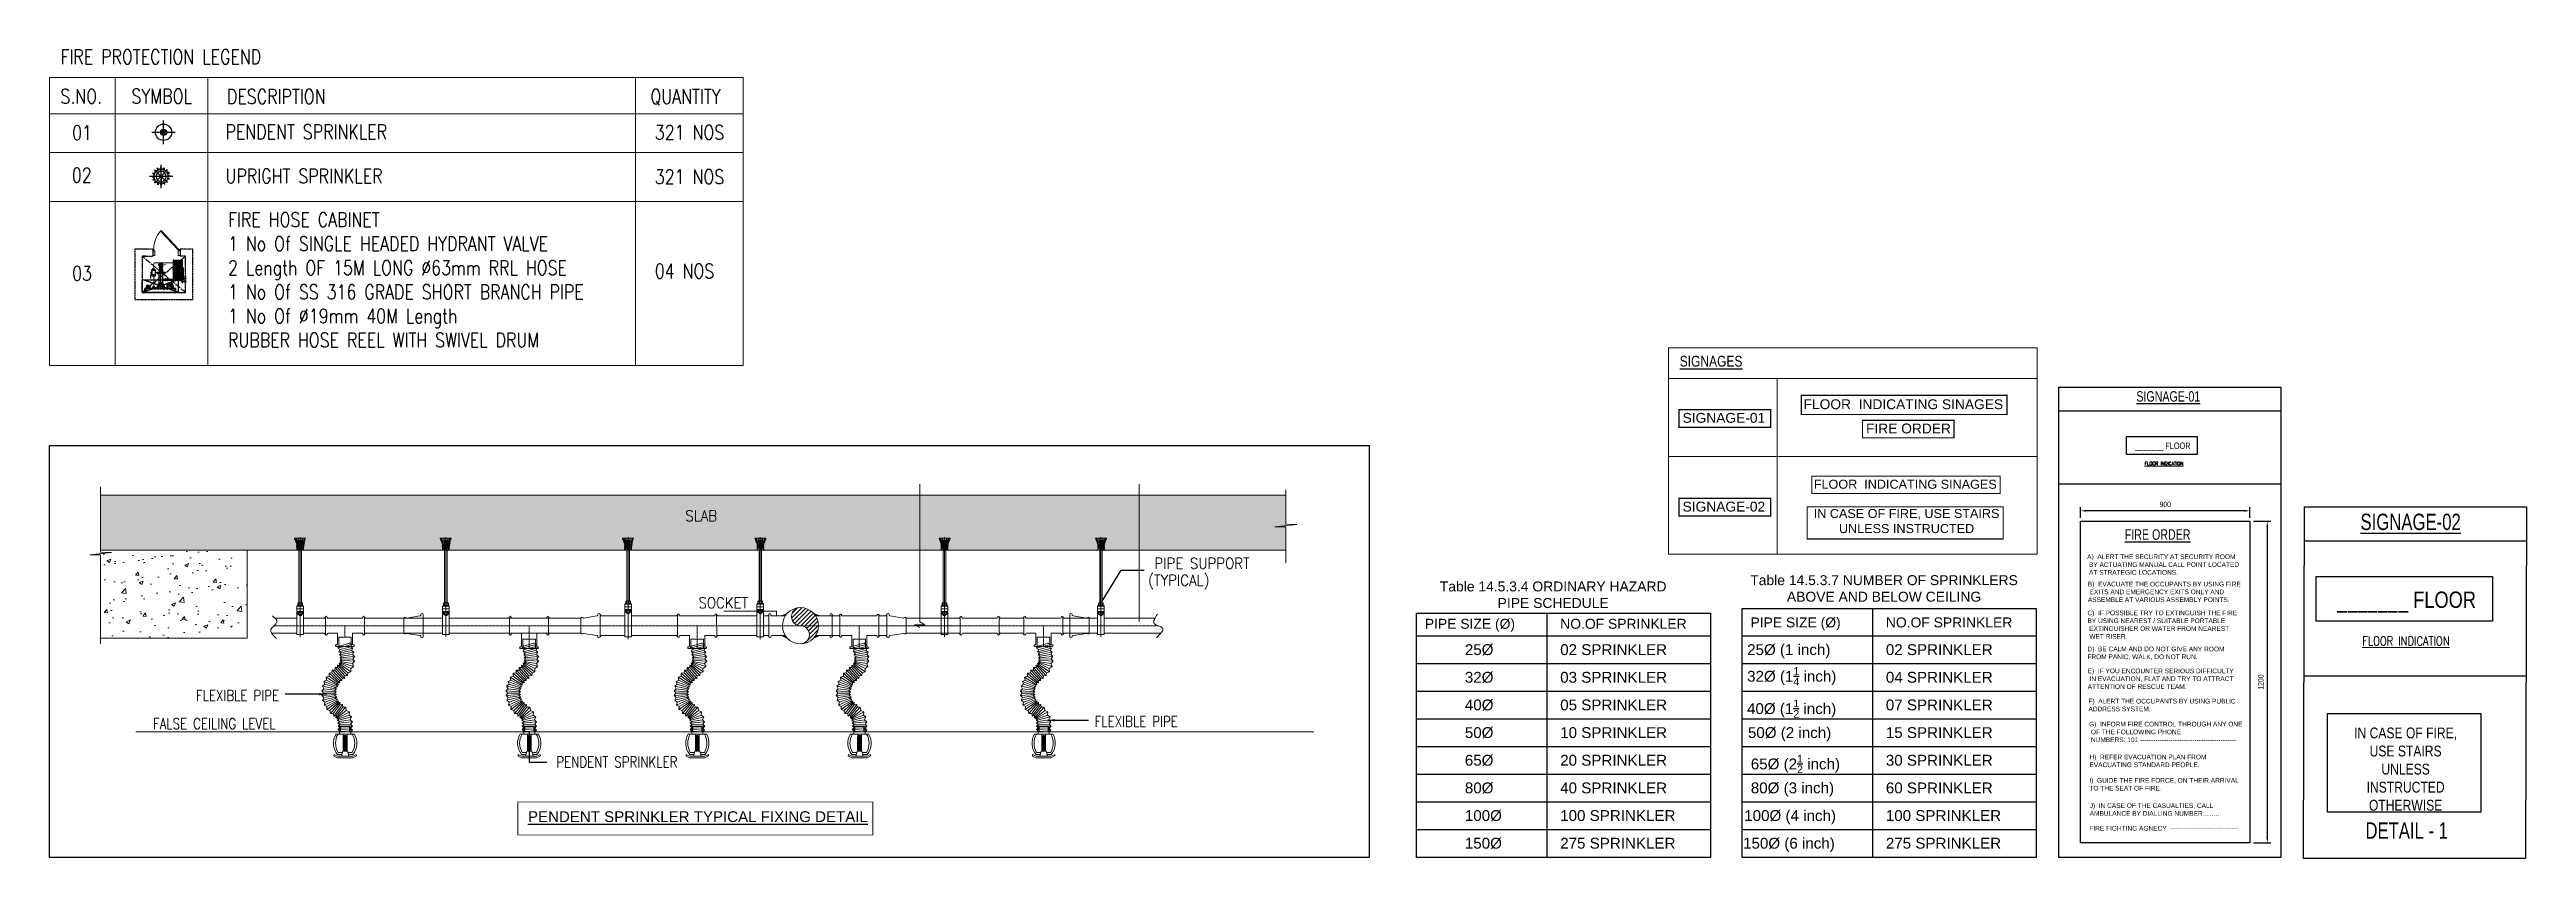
# Model space of a CAD drawing. Header units: millimetres. Extents: x 1706 to 534926, y -578380 to 27192.
# Drawn here: x 181345 to 249912, y -36522 to -14145 of the extents above; entities that cross this region are included whole.
import ezdxf
from ezdxf.enums import TextEntityAlignment as Align

# ---------------------------------------------------------------- set-up
doc = ezdxf.new("R2010")
doc.units = ezdxf.units.MM
for name, pattern in [('CENTER', [50.8, 31.75, -6.35, 6.35, -6.35]), ('CENTER2', [1.125, 0.75, -0.125, 0.125, -0.125]), ('CONTINU', [0]), ('DASHDOT', [1, 0.5, -0.25, 0, -0.25]), ('HIDDEN', [0.375, 0.25, -0.125]), ('PHANTOM', [63.5, 31.75, -6.35, 6.35, -6.35, 6.35, -6.35])]:
    doc.linetypes.add(name, pattern=pattern)
doc.layers.get('0').update_dxf_attribs({"color": 251})
doc.layers.get('Defpoints').update_dxf_attribs({"color": 251})
for name, color, linetype in [('25∅', 1, 'DASHDOT'), ('3.First Floor Plan prot$0$M-FIRE-DRAIN PIPE', 5, 'Continuous'), ('ACE-FPS-TXT', 7, 'Continuous'), ('AR-DIM', 8, 'Continuous'), ('AR-TEXT', 8, 'Continuous'), ('Center', 8, 'CENTER2'), ('FF-FPS- SPRINKLER PIPE', 10, 'PHANTOM'), ('FF-FPS-32MM DIA', 1, 'DASHDOT'), ('FF-TEXT & DIMENSIONS', 4, 'Continuous'), ('FS-SPK- TEXT', 7, 'Continuous'), ('McD-FIRE-DETECTOR CABLE', 3, 'Continuous'), ('OBJ', 7, 'Continuous'), ('SINAGES', 6, 'Continuous'), ('TITLE', 251, 'Continuous'), ('tsi dia', 7, 'Continuous')]:
    doc.layers.add(name, color=color, linetype=linetype)
for name, color, linetype, lineweight in [('A-DOOR', 251, 'Continuous', 5), ('HEADER', 1, 'CONTINU', 0), ('M-FIRE-FHC', 251, 'Continuous', 9), ('M-HVAC-CHWS-Comfort', 3, 'Continuous', 25), ('McD-FIRE-TEXT', 7, 'Continuous', 25), ('MCD-FIRE-TEXT-1', 7, 'Continuous', 25), ('PHE_PIPE_RISER_SUPPORT', 7, 'Continuous', 30), ('Sprinkler Pipe', 11, 'Continuous', 35), ('W P DOWNTAKE', 70, 'Continuous', 18)]:
    doc.layers.add(name, color=color, linetype=linetype, lineweight=lineweight)
doc.layers.add('FF-PENDENT SPRINKLER', color=7, linetype='Continuous', true_color=0xcc0099)
doc.styles.add('Arial', font='arial.ttf', dxfattribs={"height": 300})
doc.styles.add('M-ELE DIM', font='isocp.shx')
doc.styles.add('McD-FIRE-TEXT-02', font='arial.ttf', dxfattribs={"width": 0.8})
doc.styles.add('ROMAN', font='romans.shx', dxfattribs={"width": 0.8})
doc.styles.add('RomanS', font='romans__.ttf', dxfattribs={"height": 300})
doc.styles.add('SWISS 100 DIM', font='swisscl.ttf')
doc.dimstyles.new('AR-100-T2', dxfattribs={"dimscale": 100, "dimtxt": 2, "dimasz": 1.5, "dimexe": 1, "dimexo": 1, "dimgap": 1, "dimtad": 1, "dimdec": 0, "dimzin": 1, "dimdsep": 46, "dimtxsty": 'SWISS 100 DIM', "dimblk": 'ARCHTICK', "dimcen": 0, "dimdle": 1, "dimclrd": 8, "dimclre": 8, "dimclrt": 4, "dimadec": 0, "dimazin": 0, "dimtfac": 1, "dimtdec": 0, "dimtix": 1, "dimtofl": 0, "dimtmove": 2, "dimatfit": 3, "dimfxl": 100, "dimtolj": 1, "dimtzin": 1, "dimarcsym": 0})
doc.dimstyles.new('McD-ELE-100', dxfattribs={"dimscale": 100, "dimtxt": 2.5, "dimasz": 2, "dimexe": 1, "dimexo": 1, "dimgap": 2.5, "dimtad": 0, "dimtih": 1, "dimtoh": 1, "dimdec": 0, "dimrnd": 5, "dimzin": 0, "dimdsep": 46, "dimtxsty": 'M-ELE DIM', "dimcen": 1, "dimclre": 9, "dimclrt": 256, "dimadec": 0, "dimazin": 0, "dimtfac": 1, "dimtdec": 0, "dimtofl": 0, "dimtmove": 0, "dimatfit": 3, "dimfxl": 1, "dimtolj": 1, "dimtzin": 0, "dimarcsym": 0})
doc.dimstyles.get("Standard").update_dxf_attribs({"dimtxt": 0.18, "dimasz": 0.18, "dimexe": 0.18, "dimexo": 0.0625, "dimgap": 0.09, "dimtad": 0, "dimtih": 1, "dimtoh": 1, "dimdec": 4, "dimzin": 0, "dimdsep": 46, "dimtxsty": 'Standard', "dimcen": 0.09, "dimadec": 0, "dimazin": 0, "dimtfac": 1, "dimtdec": 4, "dimtofl": 0, "dimtmove": 0, "dimatfit": 3, "dimfxl": 1, "dimtolj": 1, "dimtzin": 0, "dimarcsym": 0})
pattern_1 = [(50, (446352.25, 33809.4), (1075.8903, -94.1282), [112.5, -1237.5]), (355, (446352.2, 33809.4), (-208.127, 1128.288), [90, -990]), (100.4514, (446441.9, 33801.5), (867.764, 1034.1593), [95.6103, -1051.713]), (46.1842, (446352.2, 34109.4), (1600.8616, -248.2785), [168.75, -1856.25]), (96.6356, (446485.7, 34088.7), (1401.994, 1461.177), [143.415, -1577.5695]), (351.1842, (446352.2, 34109.4), (1401.993, 1461.178), [135, -1485]), (21, (446502.25, 34034.4), (895.3606, -603.9283), [112.5, -1237.5]), (326, (446502.2, 34034.4), (364.973, 1087.725), [90, -990]), (71.4514, (446576.9, 33984), (1260.334, 483.7958), [95.6103, -1051.713]), (37.5, (446352.25, 33809.36), (18.2398, 499.3408), [0, -978, 0, -1005, 0, -993.75]), (7.5, (446352.25, 33809.36), (394.6043, 591.6176), [0, -573, 0, -955.5, 0, -378.75]), (327.5, (446017.75, 33809.36), (800.73365, -33.8323), [0, -375, 0, -1170, 0, -1552.5]), (317.5, (445867.75, 33809.36), (874.7793, 150.1575), [0, -487.5, 0, -777, 0, -1102.5])]
pattern_2 = [(315.0000005, (186294.6169, -25676.897885), (-0.06629126015, -0.0662912613), [])]
pattern_3 = [(225.0000005, (214816.21153, -25676.89763), (0.0662912613, -0.06629126015), [])]
pattern_4 = [(225, (1124.623, -18852.415), (-7.071068, 7.071068), [])]

msp = doc.modelspace()

# ---------------------------------------------------------------- texts
at = {"layer": 'ACE-FPS-TXT', "style": 'Arial'}
for s, height, p in [('PIPE SIZE (%%C)', 275, (219416.012, -30168.32)), ('NO.OF SPRINKLER ', 275, (223163.903, -30168.32)), ('PIPE SIZE (%%C)', 275, (228430.883, -30130.32)), ('NO.OF SPRINKLER ', 275, (232178.774, -30130.32)), ('25%%C', 300, (220524.726, -30895.42)), ('02 SPRINKLER ', 300, (223163.903, -30895.42)), ('25%%C (1 inch)', 300, (228338.433, -30895.42)), ('02 SPRINKLER ', 300, (232178.774, -30895.42)), ('32%%C ', 300, (220524.726, -31660.52)), ('03 SPRINKLER ', 300, (223163.903, -31660.52)), ('04 SPRINKLER ', 300, (232178.774, -31660.52)), ('40%%C ', 300, (220524.726, -32425.62)), ('05 SPRINKLER ', 300, (223163.903, -32425.62)), ('07 SPRINKLER ', 300, (232178.774, -32425.62)), ('50%%C ', 300, (220524.726, -33190.72)), ('10 SPRINKLER ', 300, (223163.903, -33190.72)), ('50%%C (2 inch) ', 300, (228360.919, -33190.72)), ('15 SPRINKLER ', 300, (232178.774, -33190.72)), ('65%%C ', 300, (220524.726, -33955.82)), ('20 SPRINKLER ', 300, (223163.903, -33955.82)), ('30 SPRINKLER ', 300, (232178.774, -33955.82)), ('80%%C ', 300, (220524.726, -34720.92)), ('40 SPRINKLER ', 300, (223163.903, -34720.92)), ('80%%C (3 inch) ', 300, (228439.933, -34719.913)), ('60 SPRINKLER ', 300, (232178.774, -34720.92)), ('100%%C ', 300, (220524.726, -35486.02)), ('100 SPRINKLER ', 300, (223163.903, -35486.02)), ('100%%C (4 inch) ', 300, (228258.919, -35486.02)), ('100 SPRINKLER ', 300, (232178.774, -35486.02)), ('150%%C ', 300, (220524.726, -36251.12)), ('275 SPRINKLER ', 300, (223163.903, -36251.12)), ('150%%C (6 inch) ', 300, (228226.433, -36251.12)), ('275 SPRINKLER ', 300, (232178.774, -36251.12))]:
    msp.add_text(s, height=height, rotation=360, dxfattribs=at).set_placement(p)
at = {"layer": 'ACE-FPS-TXT', "color": 1, "char_height": 275, "width": 7614.4799, "attachment_point": 1, "rotation": 360, "style": 'Arial'}
for s, insert in [('\\pxqc;Table 14.5.3.7 NUMBER OF SPRINKLERS \\PABOVE AND BELOW CEILING  ', (228321.927, -28685.96)), ('\\pxqc;Table 14.5.3.4 ORDINARY HAZARD \\PPIPE SCHEDULE  ', (219162.112, -28859.925))]:
    msp.add_mtext(s, dxfattribs=dict(at, insert=insert))
at = {"layer": 'ACE-FPS-TXT', "char_height": 300, "attachment_point": 1, "rotation": 360, "style": 'Arial'}
for s, insert, width in [('\\A1;32%%C (1{\\H0.7x;\\S1/4;} inch) ', (228338.433, -31230.42), 3623.67181), ('\\A1;40%%C (1{\\H0.7x;\\S1/2;} inch) ', (228335.933, -32125.62), 4414.28571), ('\\A1;65%%C (2{\\H0.7x;\\S1/2;} inch) ', (228439.933, -33655.82), 4700)]:
    msp.add_mtext(s, dxfattribs=dict(at, insert=insert, width=width))
at = {"layer": 'AR-TEXT', "color": 7, "linetype": 'CONTINU', "extrusion": (-3.0133e-07, 2.67419e-11, 1), "style": 'SWISS 100 DIM'}
msp.add_text('DETAIL - 1', height=450, rotation=0.00022721, dxfattribs=at).set_placement((245455.888, -35974.507, -3.596))
at = {"layer": 'AR-TEXT', "extrusion": (-3.0133e-07, 2.67419e-11, 1), "attachment_point": 2}
for s, insert, char_height, width, text_direction, style in [('{\\L\\C7;SIGNAGE-01}', (239997.683, -23595.615, -0.003), 287.64979, 2946.09772, (1, 0, 0), 'SWISS 100 DIM'), ('{\\C7;_______ FLOOR}', (239843.946, -25015.74, -0.003), 180.58371, 1849.53122, (1, 4e-06, 0), 'McD-FIRE-TEXT-02'), ('{\\L\\C7;FIRE ORDER}', (239702.587, -27417.954, 0.012), 287.64979, 2946.09772, (1, 0, 0), 'SWISS 100 DIM'), ('{\\L\\C7;SIGNAGE-02}', (246706.43, -26985.189, -0.01), 451.45929, 4623.82804, (1, 4e-06, 0), 'SWISS 100 DIM'), ('{\\C7;_______ FLOOR}', (246593.559, -29138.618, -0.01), 451.45929, 4623.82804, (1, 4e-06, 0), 'McD-FIRE-TEXT-02')]:
    msp.add_mtext(s, dxfattribs=dict(at, insert=insert, char_height=char_height, width=width, text_direction=text_direction, style=style))
at = {"layer": 'AR-TEXT', "color": 3, "extrusion": (-3.0133e-07, 2.67419e-11, 1), "char_height": 155.52, "attachment_point": 1, "text_direction": (1, 0, 0), "style": 'SWISS 100 DIM'}
for s, insert, width in [('{\\fArial|b0|i0|c0|p34;\\H0.8333x;\\C7;A)  ALERT THE SECURITY AT SECURITY ROOM\\P BY ACTUATING MANUAL CALL POINT LOCATED\\P AT STRATEGIC LOCATIONS.}', (237752.24, -28111.748, 0.012), 8047.20586), ('{\\fArial|b0|i0|c0|p34;\\H0.8333x;\\C7;B)  EVACUATE THE OCCUPANTS BY USING FIRE\\P EXITS AND EMERGENCY EXITS ONLY AND \\PASSEMBLE AT VARIOUS ASSEMBLY POINTS.}', (237770.567, -28866.515, 0.012), 8047.20586), ('{\\fArial|b0|i0|c0|p34;\\H0.8333x;\\C7;C)  IF POSSIBLE TRY TO EXTINGUISH THE FIRE \\PBY USING NEAREST / SUITABLE PORTABLE\\P EXTINGUISHER OR WATER FROM NEAREST\\P WET RISER.}', (237760.125, -29665.422, 0.012), 8047.20586), ('{\\fArial|b0|i0|c0|p34;\\H0.8333x;\\C7;D)  BE CALM AND DO NOT GIVE ANY ROOM \\PFROM PANIC, WALK, DO NOT RUN.}', (237759.182, -30662.969, 0.012), 8047.20586), ('{\\fArial|b0|i0|c0|p34;\\H0.8333x;\\C7;E)  IF YOU ENCOUNTER SERIOUS DIFFICULTY\\P IN EVACUATION, FLAT AND TRY TO ATTRACT \\PATTENTION OF RESCUE TEAM.}', (237767.215, -31270.454, 0.012), 8047.20586), ('{\\fArial|b0|i0|c0|p34;\\H0.8333x;\\C7;F)  ALERT THE OCCUPANTS BY USING PUBLIC \\PADDRESS SYSTEM.}', (237787.439, -32106.059, 0.012), 8047.20586), ('{\\fArial|b0|i0|c0|p34;\\H0.8333x;\\C7;G)  INFORM FIRE CONTROL THROUGH ANY ONE\\P OF THE FOLLOWING PHONE\\P NUMBERS: 101 --------------------------------------------}', (237805.766, -32741.218, 0.012), 7572.39179), ('{\\fArial|b0|i0|c0|p34;\\H0.8333x;\\C7;H)  REFER EVACUATION PLAN FROM \\PEVACUATING STANDARD PEOPLE.}', (237815.053, -33650.892, 0.012), 8047.20586), ('{\\fArial|b0|i0|c0|p34;\\H0.8333x;\\C7;I)  GUIDE THE FIRE FORCE, ON THEIR ARRIVAL \\PTO THE SEAT OF FIRE.}', (237814.11, -34297.886, 0.012), 8047.20586), ('{\\fArial|b0|i0|c0|p34;\\H0.8333x;\\C7;J)  IN CASE OF THE CASUALTIES, CALL \\PAMBULANCE BY DIALLING NUMBER……..}', (237822.143, -34994.829, 0.012), 8047.20586), ('{\\fArial|b0|i0|c0|p34;\\H0.8333x;\\C7;FIRE FIGHTING AGNECY  -------------------------------}', (237811.244, -35622.895, 0.012), 8047.20586)]:
    msp.add_mtext(s, dxfattribs=dict(at, insert=insert, width=width))
at = {"layer": 'FF-TEXT & DIMENSIONS', "color": 7, "lineweight": 0, "style": 'ROMAN', "width": 0.8}
for s, height, p in [('FIRE PROTECTION LEGEND ', 400, (181647.327, -14545.232)), ('S.NO.', 400, (181647.327, -15638.335)), ('SYMBOL', 400, (183614.058, -15634.908)), ('DESCRIPTION', 400, (186257.75, -15644.611)), ('QUANTITY', 400, (197977.425, -15644.611)), ('01', 400, (181969.093, -16643.391)), ('PENDENT SPRINKLER', 400, (186216.694, -16620.167)), ('321 NOS', 400, (198100.323, -16637.348)), ('02', 400, (181962.672, -17820.275)), ('UPRIGHT SPRINKLER', 400, (186216.694, -17843.595)), ('321 NOS', 400, (198100.323, -17863.929)), ('03', 400, (181969.093, -20533.356)), ('04 NOS', 400, (198100.323, -20473.845)), ('%%UFLOOR INDICATION', 100, (239340.505, -25646.555, 0)), ('%%UFLOOR INDICATION', 250, (245367.344, -30632.765))]:
    msp.add_text(s, height=height, rotation=359.99999995, dxfattribs=at).set_placement(p)
at = {"layer": 'FF-TEXT & DIMENSIONS', "color": 7, "lineweight": 0, "insert": (186286.447, -18648.348, 0), "char_height": 400, "width": 11039.80617, "attachment_point": 1, "rotation": 359.99999995, "style": 'ROMAN'}
msp.add_mtext('FIRE HOSE CABINET \\P1 No Of SINGLE HEADED HYDRANT VALVE \\P2 Length OF 15M LONG %%C63mm RRL HOSE \\P1 No Of SS 316 GRADE SHORT BRANCH PIPE 1 No Of Ø19mm 40M Length \\PRUBBER HOSE REEL WITH SWIVEL DRUM', dxfattribs=at)
at = {"layer": 'McD-FIRE-DETECTOR CABLE', "color": 7, "extrusion": (-3.0133e-07, 2.67419e-11, 1), "insert": (246566.85, -32900.332, -3.522), "char_height": 300, "width": 3072.58806, "attachment_point": 2, "text_direction": (1, 4e-06, 0), "style": 'McD-FIRE-TEXT-02'}
msp.add_mtext('IN CASE OF FIRE, USE STAIRS UNLESS INSTRUCTED OTHERWISE', dxfattribs=at)
at = {"layer": 'SINAGES', "color": 7, "style": 'Arial', "width": 0.8}
msp.add_text('%%USIGNAGES', height=297.51134, dxfattribs=at).set_placement((226471.483, -22915.012))
at = {"layer": 'TITLE', "color": 7, "lineweight": 0, "style": 'RomanS'}
for s, rotation, width, p in [('SLAB', 0.0000005, 0.9, (199384.694, -27193.397, -28603.472)), ('(TYPICAL)', 0.0000005, 0.9, (212606.147, -28976.2, -31169.28)), ('PIPE SUPPORT', 0.0000005, 0.9, (213250.405, -28507.852, -31169.28)), ('SOCKET', 0.0000005, 0.9, (199997.729, -29600.158, -31169.28)), ('FLEXIBLE PIPE', 0.0000005, 0.8, (186548.488, -32164.463, -28603.472)), ('FALSE CEILING LEVEL', 0.0000005, 0.8, (185905.43, -32943.348, -28603.472)), ('FLEXIBLE PIPE', 359.9999995, 0.8, (211427.953, -32885.573, -28603.472)), ('PENDENT SPRINKLER', 0.0000005, 0.8, (197050.987, -34004.307, -31169.28))]:
    msp.add_text(s, height=300, rotation=rotation, dxfattribs=dict(at, width=width)).set_placement(p, align=Align.CENTER)
at = {"layer": 'tsi dia', "lineweight": 25, "style": 'Arial'}
msp.add_text('%%UPENDENT SPRINKLER TYPICAL FIXING DETAIL', height=298.57143, dxfattribs=at).set_placement((194589.315, -35515.164, -27748.202))

# ---------------------------------------------------------------- blocks, each defined once
blk = doc.blocks.new('UPRIGHT SPRINKLER -68°C')
at = {"color": 5}
for p, q in [((-106, 3, 3), (-81, 13, 3)), ((-106, 3, 3), (-82, -7, 3)), ((-74, 76, 3), (-49, 65, 3)), ((-74, 76, 3), (-64, 51, 3)), ((3, 106, 3), (-9, 80, 3)), ((3, 106, 3), (13, 79, 3)), ((76, 74, 3), (49, 63, 3)), ((76, 74, 3), (65, 47, 3)), ((105, -3, 3), (79, 9, 3)), ((-76, -73, 3), (-66, -49, 3)), ((-76, -73, 3), (-53, -63, 3)), ((-4, -105, 3), (-13, -81, 3)), ((-4, -105, 3), (7, -81, 3)), ((72, -77, 3), (47, -66, 3)), ((72, -77, 3), (62, -51, 3)), ((105, -3, 3), (79, -13, 3))]:
    blk.add_line(p, q, dxfattribs=at)
at = {"color": 6}
for p, q in [((-1, -1, 3), (-106, 4, 3)), ((-96, 45, 3), (-78, 25, 3)), ((-96, 45, 3), (-69, 44, 3)), ((72, -77, 3), (-74, 76, 3)), ((-36, 100, 3), (-38, 72, 3)), ((-36, 100, 3), (-17, 79, 3)), ((-1, -1, 3), (3, 106, 3)), ((76, 74, 3), (-1, -1, 3)), ((43, 98, 3), (21, 77, 3)), ((43, 98, 3), (42, 68, 3)), ((99, 38, 3), (70, 39, 3)), ((99, 38, 3), (78, 18, 3)), ((-99, -35, 3), (-80, -18, 3)), ((-99, -35, 3), (-74, -36, 3)), ((-76, -73, 3), (-1, -1, 3)), ((-45, -95, 3), (-44, -70, 3)), ((-45, -95, 3), (-26, -78, 3)), ((-1, -1, 3), (-4, -105, 3)), ((-1, -1, 3), (105, -3, 3)), ((36, -98, 3), (19, -79, 3)), ((36, -98, 3), (38, -72, 3)), ((96, -43, 3), (69, -42, 3)), ((96, -43, 3), (77, -22, 3))]:
    blk.add_line(p, q, dxfattribs=at)
at = {"color": 5, "elevation": 3}
for points in [[(-1, -136), (-1, 135)], [(-137, -1), (135, -1)]]:
    blk.add_lwpolyline(points, dxfattribs=at)
at = {"color": 3}
blk.add_circle((-1, -1, 3), 59.2, dxfattribs=at)
at = {"color": 5}
for start, end in [(140.8422, 170.3714), (95.6315, 125.6992), (51.7639, 79.8685), (6.8313, 35.8146), (184.8407, 216.5012), (230.6178, 261.7138), (276.0216, 306.5945), (321.5184, 351.2266)]:
    blk.add_arc((-1, -1, 3), 81.1, start, end, dxfattribs=at)
blk = doc.blocks.new('NEW SHAFT DOOR - FD13 - 750x2250 - FHR-1090917-8TH FLOOR LVL')
at = {"layer": 'A-DOOR', "color": 1}
for p, q in [((-375, 74), (-325, 74)), ((-375, -76), (-375, 74)), ((-325, 74), (-325, -50)), ((325, 74), (375, 74)), ((325, -50), (325, 74)), ((375, 74), (375, -76)), ((-350, -76), (-375, -76)), ((-350, -50), (-350, -76)), ((-325, -50), (-350, -50)), ((325, -76), (-169, -598)), ((-151, -615), (-169, -598)), ((343, -93), (-151, -615)), ((350, -50), (325, -50)), ((343, -93), (325, -76)), ((350, -76), (350, -50)), ((375, -76), (350, -76))]:
    blk.add_line(p, q, dxfattribs=at)
blk.add_arc((418, -101), 770, 180, 220.24656, dxfattribs=at)
blk = doc.blocks.new('A$C4CB3120F')
at = {"color": 0, "linetype": 'Continuous'}
for p, q in [((-12, 6), (-12, 1)), ((9, 7), (-9, 7)), ((9, 0), (-9, 0)), ((-6, 6), (-6, 1)), ((6, 6), (6, 1)), ((12, 6), (12, 1))]:
    blk.add_line(p, q, dxfattribs=at)
for centre, radius, start, end in [((-9, 1), 5.53, 57.13278, 122.86722), ((-9, 6), 5.53, 237.13278, 302.86722), ((0, -14), 20.8, 73.22135, 106.77865), ((0, 21), 20.8, 253.22135, 286.77865), ((9, 1), 5.53, 57.13278, 122.86722), ((9, 6), 5.53, 237.13278, 302.86722)]:
    blk.add_arc(centre, radius, start, end, dxfattribs=at)
blk = doc.blocks.new('A$C7D236038')
at = {"color": 0, "linetype": 'Continuous'}
for p, q in [((-10, 5), (-10, 1)), ((-7, 6), (7, 6)), ((-7, 0), (7, 0)), ((-5, 5), (-5, 1)), ((5, 5), (5, 1)), ((10, 5), (10, 1))]:
    blk.add_line(p, q, dxfattribs=at)
for centre, radius, start, end in [((-7, 1), 4.61, 57.13278, 122.86722), ((-7, 5), 4.61, 237.13278, 302.86722), ((0, -12), 17.3, 73.22135, 106.77865), ((0, 17), 17.3, 253.22135, 286.77865), ((7, 1), 4.61, 57.13278, 122.86722), ((7, 5), 4.61, 237.13278, 302.86722)]:
    blk.add_arc(centre, radius, start, end, dxfattribs=at)
blk = doc.blocks.new('A$C17931DE8')
at = {"color": 7}
for p, q in [((598, 184), (48, 184)), ((48, 164), (48, 184)), ((598, 164), (48, 164)), ((598, 164), (598, 184)), ((-100, -89), (100, -89)), ((-100, -89), (-100, -102)), ((100, -102), (-100, -102)), ((-100, -177), (100, -177)), ((-100, -177), (-100, -191)), ((100, -191), (-100, -191)), ((-21, -24), (-39, -89)), ((-11, -30), (-11, -98)), ((11, -98), (-11, -98)), ((11, -30), (11, -98)), ((21, -24), (39, -89)), ((22, -109), (341, -109)), ((22, -109), (22, -131)), ((22, -131), (341, -131)), ((47, -85), (47, -66)), ((598, -66), (48, -66)), ((598, -85), (48, -85)), ((100, -89), (100, -102)), ((100, -177), (100, -191)), ((341, -109), (341, -131)), ((352, -85), (352, -98)), ((352, -98), (374, -98)), ((374, -98), (374, -85)), ((598, -85), (598, -66))]:
    blk.add_line(p, q, dxfattribs=at)
at = {"color": 8}
for p, q in [((575, 130), (71, 130)), ((575, 95), (71, 95)), ((575, 61), (71, 61)), ((575, 26), (71, 26)), ((577, 61), (577, 60)), ((580, 96), (579, 95)), ((582, 60), (582, 61)), ((-84, -116), (-84, -76)), ((-84, -204), (-84, -164)), ((575, -9), (71, -9)), ((575, -43), (71, -43)), ((84, -117), (84, -76)), ((84, -205), (84, -164))]:
    blk.add_line(p, q, dxfattribs=at)
at = {"color": 8, "linetype": 'CENTER'}
for p, q in [((323, 211), (323, -112)), ((0, -32), (0, -98)), ((22, -120), (341, -120))]:
    blk.add_line(p, q, dxfattribs=at)
for p, q in [((-50, -102), (-50, -177)), ((50, -102), (50, -177))]:
    blk.add_line(p, q)
for radius in [32.1, 15.4]:
    blk.add_circle((0, 0), radius)
at = {"color": 8}
for centre, radius, start, end in [((71, 147), 17.3, 90, 270), ((71, 112), 17.3, 90, 270), ((71, 78), 17.3, 90, 270), ((71, 43), 17.3, 90, 270), ((71, 9), 17.3, 90, 270), ((575, 147), 17.3, 270, 90), ((575, 112), 17.3, 270, 90), ((575, 78), 17.3, 270, 90), ((575, 43), 17.3, 270, 90), ((575, 9), 17.3, 270, 90), ((71, -26), 17.3, 90, 270), ((71, -61), 17.3, 90, 197.27511), ((341, -98), 21.7, 270.00003, 0.00001), ((575, -26), 17.3, 270, 90), ((575, -61), 17.3, 342.72489, 90)]:
    blk.add_arc(centre, radius, start, end, dxfattribs=at)
at = {"color": 7}
for centre, radius, start, end in [((22, -98), 32.6, 180, 269.99998), ((22, -98), 10.9, 179.99999, 269.99993), ((341, -98), 10.9, 270.00007, 0.00001), ((341, -98), 32.6, 270.00002, 0)]:
    blk.add_arc(centre, radius, start, end, dxfattribs=at)
at = {"color": 8, "linetype": 'CENTER'}
blk.add_arc((22, -98), 21.7, 179.99999, 269.99997, dxfattribs=at)
blk = doc.blocks.new('A$C562139B0')
at = {"color": 8, "linetype": 'HIDDEN'}
for p, q in [((-2, 80), (0, 82)), ((-2, -80), (-2, 80)), ((0, -82), (-2, -80))]:
    blk.add_line(p, q, dxfattribs=at)
at = {"color": 1}
for p, q in [((20, 101), (0, 101)), ((20, 84), (0, 84)), ((20, -84), (0, -84)), ((20, -101), (0, -101))]:
    blk.add_line(p, q, dxfattribs=at)
blk.add_lwpolyline([(0, -110), (0, 110), (20, 110), (20, -110)], close=True, dxfattribs=at)
at = {"layer": 'Center', "linetype": 'CENTER', "ltscale": 12}
for p, q in [((-4, 93), (24, 93)), ((24, -93), (-4, -93))]:
    blk.add_line(p, q, dxfattribs=at)
blk = doc.blocks.new('A$C48E248ED')
at = {"color": 1}
for p, q in [((-2, -89), (-2, -78)), ((-2, -78), (2, -78)), ((-2, -89), (2, -89)), ((2, -89), (2, -78))]:
    blk.add_line(p, q, dxfattribs=at)
at = {"color": 7}
blk.add_line((25, -182), (25, -199), dxfattribs=at)
at = {"color": 1}
for radius in [37.5, 7.47]:
    blk.add_circle((0, -83), radius, dxfattribs=at)
for centre, start, end in [((98, -69), 168.88099, 210.52125), ((-98, -69), 329.47875, 11.11901)]:
    blk.add_arc(centre, 151, start, end, dxfattribs=at)
at = {"layer": 'OBJ'}
for p, q in [((-57, -254), (-57, -248)), ((-45, -180), (-45, -177)), ((-39, -243), (-8, -255)), ((-35, -241), (-6, -249)), ((0, -159), (-26, -169)), ((0, -169), (-26, -180)), ((-26, -201), (-26, -169)), ((-26, -201), (-15, -206)), ((-21, -279), (-7, -258)), ((-15, -208), (-15, -190)), ((-15, -279), (-3, -263)), ((-11, -224), (-11, -247)), ((0, -253), (-5, -255)), ((0, -255), (-5, -257)), ((-5, -262), (-5, -255)), ((0, -264), (-5, -262)), ((-2, -226), (-3, -247)), ((0, -159), (26, -169)), ((0, -169), (26, -180)), ((0, -253), (5, -255)), ((0, -255), (5, -257)), ((0, -264), (5, -262)), ((2, -226), (3, -247)), ((16, -279), (3, -263)), ((5, -262), (5, -255)), ((35, -241), (6, -249)), ((21, -279), (7, -258)), ((39, -243), (8, -255)), ((11, -224), (11, -247)), ((15, -208), (15, -190)), ((26, -201), (15, -206)), ((26, -182), (26, -169)), ((26, -201), (26, -199)), ((57, -248), (57, -254))]:
    blk.add_line(p, q, dxfattribs=at)
for centre, radius, start, end in [((-40, -246), 3, 69.22053, 155.15881), ((-34, -238), 3, 133.86451, 254.77947), ((-11, -154), 24, 88.03134, 135.99083), ((-23, -277), 3, 245.92546, 326.77947), ((-23, -191), 8.65, 11.06842, 72.66019), ((-13, -281), 3, 141.22053, 257.37775), ((-8, -257), 2, 326.77947, 69.22053), ((-5, -247), 2, 254.77947, 357.22053), ((-5, -226), 3, 357.22053, 94.78621), ((5, -226), 3, 85.21379, 182.77947), ((5, -247), 2, 182.77947, 285.22053), ((8, -257), 2, 110.77947, 213.22053), ((11, -154), 24, 44.00917, 91.96866), ((13, -281), 3, 282.62225, 38.77947), ((24, -191), 8.65, 107.33981, 168.93158), ((23, -277), 3, 213.22053, 294.07454), ((35, -238), 3, 285.22053, 46.13549), ((40, -246), 3, 24.84119, 110.77947)]:
    blk.add_arc(centre, radius, start, end, dxfattribs=at)
at = {"layer": 'OBJ', "extrusion": (0, 0, -1)}
for centre, major_axis, ratio, start_param, end_param in [((0, -248), (57.4, 0), 0.707107, 3.141593, 6.283185), ((0, -254), (45.1, 0), 0.693384, 2.143196, 3.452197), ((0, -180), (45, 0), 0.707107, 1.987436, 4.712389), ((0, -177), (45, 0), 0.707107, 3.141593, 5.927703), ((0, -167), (-42.5, 0), 0.707107, -0.004902, 3.146495), ((0, -163), (-40.3, 0), 0.701646, 0.412235, 2.729358), ((0, -254), (-45.1, 0), 0.693384, 0.624962, 1.450623), ((0, -191), (26, 0), 0.721611, 2.186239, 6.007537), ((0, -204), (15, 0), 0.707107, 3.141593, 6.283185), ((0, -206), (15, 0), 0.707107, 3.141593, 6.283185), ((0, -207), (15, 0), 0.707107, 3.141593, 6.283185), ((0, -209), (15, 0), 0.707107, 3.16624, 6.258538), ((0, -254), (45.1, 0), 0.693384, 1.258412, 1.883181), ((0, -209), (-11.1, 0), 0.619861, 0.151553, 2.990039), ((0, -254), (45.1, 0), 0.693384, -1.450623, -0.624962), ((0, -191), (-26, 0), 0.721611, 3.417241, 4.096946), ((0, -180), (45, 0), 0.707107, 0.642541, 1.154156), ((0, -254), (45.1, 0), 0.693384, -0.310604, 0.998397)]:
    blk.add_ellipse(centre, major_axis=major_axis, ratio=ratio, start_param=start_param, end_param=end_param, dxfattribs=at)
for centre, major_axis, ratio in [((0, -254), (-57.4, 0), 0.707107), ((0, -260), (-5.2, 0), 0.721611), ((0, -260), (2.23, 0), 0.586664)]:
    blk.add_ellipse(centre, major_axis=major_axis, ratio=ratio, dxfattribs=at)
at = {"layer": 'OBJ'}
blk.add_ellipse((0, -180), major_axis=(-45, 0), ratio=0.707107, start_param=1.987436, end_param=4.712389, dxfattribs=at)
at = {"xscale": -1, "rotation": 270}
blk.add_blockref('A$C562139B0', (0, -20), dxfattribs=at)
at = {"rotation": 270}
blk.add_blockref('A$C562139B0', (0, -20), dxfattribs=at)
blk = doc.blocks.new('A$C234D3F59')
at = {"color": 7}
for p, q in [((-40, 31), (-40, -31)), ((-40, 31), (-28, 31)), ((-28, -31), (-28, 31)), ((40, 31), (28, 31)), ((28, -31), (28, 31)), ((40, 31), (40, -31)), ((-40, -31), (-28, -31)), ((40, -31), (28, -31))]:
    blk.add_line(p, q, dxfattribs=at)
at = {"color": 9, "linetype": 'CENTER', "ltscale": 0.5}
for p, q in [((0, -35), (0, 35)), ((35, 0), (-35, 0))]:
    blk.add_line(p, q, dxfattribs=at)
at = {"color": 7}
for radius in [27.9, 22, 12.5, 2.93]:
    blk.add_circle((0, 0), radius, dxfattribs=at)
blk = doc.blocks.new('*U49')
h = blk.add_hatch()
h.set_pattern_fill('ANSI31', color=8, scale=106.666667)
h.set_pattern_definition([(45, (-340252.479, -316853.135), (-9.4280904, 9.4280904), [])])
edge = h.paths.add_edge_path()
edge.add_spline(control_points=[(37, 46), (33, 42), (20, 34), (0, 45), (-20, 55), (-33, 48), (-37, 45)], knot_values=[0, 0, 0, 0, 20.742453, 42.387064, 63.847683, 84.496856, 84.496856, 84.496856, 84.496856], degree=3, periodic=0)
edge.add_arc((0, 45), 37.5, 180, 360.82405)
at = {"color": 8}
for p, q in [((-60, 46), (60, 46)), ((0, 105), (0, -15))]:
    blk.add_line(p, q, dxfattribs=at)
for radius in [45, 37.5]:
    blk.add_circle((0, 45), radius)
blk.add_spline([(-37, 46), (-20, 52), (0, 45), (20, 38), (38, 45)], degree=3, dxfattribs=at)
at = {"layer": 'PHE_PIPE_RISER_SUPPORT'}
for p, q in [((-53, -30), (-53, -33)), ((-53, -30), (-53, -33)), ((-51, -34), (-44, -34)), ((-51, -34), (-44, -34)), ((-50, -34), (-50, -41)), ((-50, -34), (-50, -41)), ((-50, -35), (-45, -36)), ((-50, -35), (-45, -36)), ((-50, -36), (-45, -37)), ((-50, -36), (-45, -37)), ((-50, -37), (-45, -37)), ((-50, -37), (-45, -37)), ((-50, -38), (-45, -38)), ((-50, -38), (-45, -38)), ((-50, -39), (-45, -39)), ((-50, -39), (-45, -40)), ((-50, -39), (-45, -39)), ((-50, -39), (-45, -40)), ((-50, -40), (-45, -41)), ((-50, -40), (-45, -41)), ((-50, -41), (-45, -41)), ((-50, -41), (-45, -41)), ((-48, -34), (-45, -35)), ((-48, -34), (-45, -35)), ((-45, -33), (-45, -30)), ((-45, -33), (-45, -30)), ((-45, -34), (-45, -41)), ((-45, -34), (-45, -41)), ((-42, -30), (-42, -33)), ((-42, -30), (-42, -33)), ((42, -30), (42, -33)), ((42, -30), (42, -33)), ((51, -34), (44, -34)), ((51, -34), (44, -34)), ((45, -33), (45, -30)), ((45, -33), (45, -30)), ((48, -34), (45, -35)), ((45, -34), (45, -41)), ((48, -34), (45, -35)), ((45, -34), (45, -41)), ((50, -35), (45, -36)), ((50, -35), (45, -36)), ((50, -36), (45, -37)), ((50, -36), (45, -37)), ((50, -37), (45, -37)), ((50, -37), (45, -37)), ((50, -38), (45, -38)), ((50, -38), (45, -38)), ((50, -39), (45, -39)), ((50, -39), (45, -40)), ((50, -39), (45, -39)), ((50, -39), (45, -40)), ((50, -40), (45, -41)), ((50, -40), (45, -41)), ((50, -41), (45, -41)), ((50, -41), (45, -41)), ((50, -34), (50, -41)), ((50, -34), (50, -41)), ((53, -30), (53, -33)), ((53, -30), (53, -33))]:
    blk.add_line(p, q, dxfattribs=at)
for points in [[(-50, 45), (-50, -33)], [(-45, 45), (-45, -30)], [(45, 45), (45, -30)], [(50, 45), (50, -33)]]:
    blk.add_lwpolyline(points, dxfattribs=at)
for centre, radius, start, end in [((0, 45), 50, 0.41254, 179.58955), ((-51, -33), 1.26, 180, 0), ((-51, -33), 1.26, 180, 0), ((-48, -31), 3.14, 216.8699, 323.1301), ((-48, -31), 3.14, 216.8699, 323.1301), ((-44, -33), 1.26, 180, 0), ((-44, -33), 1.26, 180, 0), ((44, -33), 1.26, 180, 0), ((44, -33), 1.26, 180, 0), ((48, -31), 3.14, 216.8699, 323.1301), ((48, -31), 3.14, 216.8699, 323.1301), ((51, -33), 1.26, 180, 0), ((51, -33), 1.26, 180, 0)]:
    blk.add_arc(centre, radius, start, end, dxfattribs=at)
blk = doc.blocks.new('A$C4DF21AE9')
h = blk.add_hatch()
h.set_pattern_fill('ANSI31', color=5, scale=80, angle=90, style=0)
h.set_pattern_definition(pattern_4)
h.paths.add_polyline_path([(130, -100, -1), (130, -150, -0.5), (130, -125, 0.5)])
h = blk.add_hatch()
h.set_pattern_fill('ANSI31', color=1, scale=80, angle=90, style=0)
h.set_pattern_definition([(225, (1124.623, -18602.415), (-7.071068, 7.071068), [])])
h.paths.add_polyline_path([(180, -400, -0.5), (180, -325, 0.5), (180, -250, -1)])
h = blk.add_hatch()
h.set_pattern_fill('ANSI31', color=3, scale=80, angle=90, style=0)
h.set_pattern_definition(pattern_4)
h.paths.add_polyline_path([(180, -650, -0.5), (180, -575, 0.5), (180, -500, -1)])
for p, q in [((0, -800), (0, 195)), ((0, -800), (0, 195)), ((100, -725), (100, 119)), ((105, -725), (105, 119)), ((92, -238), (83, -238)), ((92, -239), (83, -239)), ((92, -249), (83, -249)), ((92, -250), (83, -250)), ((92, -400), (83, -400)), ((92, -401), (83, -401)), ((92, -411), (83, -411)), ((92, -412), (83, -412)), ((92, -488), (83, -488)), ((92, -489), (83, -489)), ((92, -499), (83, -499)), ((92, -500), (83, -500)), ((92, -650), (83, -650)), ((92, -651), (83, -651)), ((92, -661), (83, -661)), ((92, -662), (83, -662)), ((94, -90), (84, -90)), ((94, -91), (84, -91)), ((94, -99), (84, -99)), ((94, -100), (84, -100)), ((94, -150), (84, -150)), ((94, -151), (84, -151)), ((94, -159), (84, -159)), ((94, -160), (84, -160)), ((130, -90), (105, -90)), ((116, -91), (105, -91)), ((116, -99), (105, -99)), ((130, -100), (105, -100)), ((130, -150), (105, -150)), ((116, -151), (105, -151)), ((116, -159), (105, -159)), ((130, -160), (105, -160)), ((180, -238), (105, -238)), ((149, -239), (105, -239)), ((149, -249), (105, -249)), ((180, -250), (105, -250)), ((180, -400), (105, -400)), ((149, -401), (105, -401)), ((149, -411), (105, -411)), ((180, -412), (105, -412)), ((180, -488), (105, -488)), ((149, -489), (105, -489)), ((149, -499), (105, -499)), ((180, -500), (105, -500)), ((180, -650), (105, -650)), ((149, -651), (105, -651)), ((149, -661), (105, -661)), ((180, -662), (105, -662))]:
    blk.add_line(p, q)
at = {"linetype": 'CENTER2'}
for p, q in [((0, -800), (355, 195)), ((0, 195), (355, -800))]:
    blk.add_line(p, q, dxfattribs=at)
at = {"color": 8, "linetype": 'CENTER', "lineweight": -3, "ltscale": 1500}
for p, q in [((82, -325), (569, -325)), ((277, -575), (82, -575)), ((180, -228), (180, -422)), ((180, -478), (180, -672))]:
    blk.add_line(p, q, dxfattribs=at)
at = {"color": 1}
for p, q in [((236, -275), (517, -275)), ((236, -375), (517, -375)), ((338, -375), (338, -449)), ((338, -530), (338, -827)), ((363, -375), (363, -449)), ((363, -530), (363, -827))]:
    blk.add_line(p, q, dxfattribs=at)
at = {"color": 8, "linetype": 'CENTER', "lineweight": -3, "ltscale": 20}
blk.add_line((350, -375), (350, -824), dxfattribs=at)
for points in [[(0, 195), (350, 195), (350, -800), (0, -800)], [(105, 112), (0, 112), (0, 119), (105, 119)], [(82, -249), (82, -239), (83, -238), (83, -250)], [(82, -401), (82, -411), (83, -412), (83, -400)], [(82, -499), (82, -489), (83, -488), (83, -500)], [(82, -651), (82, -661), (83, -662), (83, -650)], [(149, -249), (149, -239), (150, -238), (150, -250)], [(149, -401), (149, -411), (150, -412), (150, -400)], [(149, -499), (149, -489), (150, -488), (150, -500)], [(149, -651), (149, -661), (150, -662), (150, -650)], [(105, -725), (0, -725), (0, -719), (105, -719)]]:
    blk.add_lwpolyline(points, close=True)
for points in [[(75, -244), (180, -244, -1), (180, -406), (75, -406)], [(75, -494), (180, -494, -1), (180, -656), (75, -656)]]:
    blk.add_lwpolyline(points, format="xyb", dxfattribs=at)
for points in [[(84, -100), (84, -90), (83, -91), (83, -99), (84, -100)], [(84, -150), (84, -160), (83, -159), (83, -151), (84, -150)], [(99, -85), (99, -105), (100, -105), (100, -85), (99, -85)], [(99, -165), (99, -145), (100, -145), (100, -165), (99, -165)], [(99, -232), (99, -256), (100, -256), (100, -232), (99, -232)], [(99, -418), (99, -394), (100, -394), (100, -418), (99, -418)], [(99, -482), (99, -506), (100, -506), (100, -482), (99, -482)], [(99, -668), (99, -644), (100, -644), (100, -668), (99, -668)], [(117, -100), (117, -90), (116, -91), (116, -99), (117, -100)], [(117, -150), (117, -160), (116, -159), (116, -151), (117, -150)]]:
    blk.add_lwpolyline(points)
at = {"color": 5}
blk.add_lwpolyline([(130, -100, -0.5), (130, -125, 0.5), (130, -150, 1)], format="xyb", dxfattribs=at)
at = {"color": 1}
blk.add_lwpolyline([(180, -250, -0.5), (180, -325, 0.5), (180, -400, 1)], format="xyb", dxfattribs=at)
at = {"color": 3}
blk.add_lwpolyline([(180, -500, -0.5), (180, -575, 0.5), (180, -650, 1)], format="xyb", dxfattribs=at)
at = {"color": 5}
blk.add_circle((130, -125), 25, dxfattribs=at)
at = {"color": 1}
blk.add_circle((180, -325), 75, dxfattribs=at)
at = {"color": 3}
blk.add_circle((180, -575), 75, dxfattribs=at)
for centre, radius in [((130, -125), 35), ((180, -325), 87), ((180, -575), 87)]:
    blk.add_arc(centre, radius, 270, 90)
at = {"color": 1}
blk.add_arc((350, -375), 12.5, 0, 180, dxfattribs=at)
for name, p, rotation in [('A$C4CB3120F', (99, -244), 90), ('A$C4CB3120F', (99, -494), 90), ('A$C7D236038', (99, -95), 90), ('A$C234D3F59', (350, -490), 269.9999999999999), ('A$C48E248ED', (517, -325), 90)]:
    blk.add_blockref(name, p, dxfattribs=dict(rotation=rotation))
at = {"xscale": -1, "rotation": 90}
for name, p in [('A$C4CB3120F', (99, -406)), ('A$C4CB3120F', (99, -656)), ('A$C7D236038', (99, -155))]:
    blk.add_blockref(name, p, dxfattribs=at)
at = {"xscale": 0.9025, "yscale": 0.9025, "zscale": 0.9025}
blk.add_blockref('A$C17931DE8', (350, -833), dxfattribs=at)
at = {"layer": 'W P DOWNTAKE', "rotation": 270.1684298563838}
blk.add_blockref('*U49', (105, 35), dxfattribs=at)
blk = doc.blocks.new('A$C00FE572E')
at = {"color": 1, "linetype": 'Continuous', "lineweight": -3}
for p, q in [((-1260, -166), (-1260, 198)), ((-1101, 285), (-1244, 285)), ((-1101, 142), (-1244, 142)), ((-1085, -166), (-1085, 198)), ((-693, 449), (-693, 496)), ((-679, 500), (-598, 500)), ((-679, 445), (-598, 445)), ((-666, 449), (-666, 496)), ((-611, 449), (-611, 496)), ((-584, 449), (-584, 496)), ((-175, -166), (-175, 198)), ((-159, 285), (-16, 285)), ((-159, 142), (-16, 142)), ((0, -166), (0, 198)), ((-1101, -111), (-1244, -111)), ((-1101, -288), (-1244, -288)), ((-159, -111), (-16, -111)), ((-159, -288), (-16, -288))]:
    blk.add_line(p, q, dxfattribs=at)
at = {"color": 1, "lineweight": -3}
for points in [[(-517, 387), (-517, 432), (-806, 432), (-1077, 600), (-1660, 600), (-1660, 555), (-1090, 555), (-819, 387), (-770, 387), (-770, 344), (-706, 344), (-706, 344), (-706, 387), (-517, 387)], [(-747, 344), (-747, 315), (-530, 315), (-530, 387), (-665, 387)]]:
    blk.add_lwpolyline(points, dxfattribs=at)
for points in [[(-1085, -327), (-1049, -327), (-1049, 324), (-1085, 324)], [(-1049, -318), (-211, -318), (-211, 315), (-1049, 315)], [(-175, -327), (-211, -327), (-211, 324), (-175, 324)]]:
    blk.add_lwpolyline(points, close=True, dxfattribs=at)
at = {"color": 1, "linetype": 'Continuous', "lineweight": -3}
blk.add_lwpolyline([(-704, 431), (-573, 431), (-573, 445), (-704, 445)], close=True, dxfattribs=at)
for centre, radius, start, end in [((-1097, 214), 163, 154.17033, 205.82967), ((-761, 16), 499, 165.29783, 194.70217), ((-1248, 214), 163, 334.17033, 25.82967), ((-1583, 16), 499, 345.29783, 14.70217), ((-679, 475), 25.1, 57.13278, 122.86722), ((-679, 470), 25.1, 237.13278, 302.86722), ((-639, 406), 94.5, 73.22135, 106.77865), ((-639, 540), 94.5, 253.22135, 286.77865), ((-598, 475), 25.1, 57.13278, 122.86722), ((-598, 470), 25.1, 237.13278, 302.86722), ((-12, 214), 163, 154.17033, 205.82967), ((323, 16), 499, 165.29783, 194.70217), ((-163, 214), 163, 334.17033, 25.82967), ((-499, 16), 499, 345.29783, 14.70217), ((-1011, -199), 249, 159.11675, 200.88325), ((-1333, -199), 249, 339.11675, 20.88325), ((73, -199), 249, 159.11675, 200.88325), ((-249, -199), 249, 339.11675, 20.88325)]:
    blk.add_arc(centre, radius, start, end, dxfattribs=at)
at = {"layer": 'Center', "color": 1, "lineweight": -3}
blk.add_lwpolyline([(-665, 387), (-747, 387), (-747, 346)], dxfattribs=at)
blk = doc.blocks.new('*D71')
at = {"layer": 'AR-DIM', "color": 8, "lineweight": -2, "transparency": 16777216}
for p, q in [((242358, -27196), (242837, -27196)), ((242737, -27346), (242737, -35939)), ((242358, -36089), (242837, -36089))]:
    blk.add_line(p, q, dxfattribs=at)
at = {"layer": 'AR-DIM', "color": 8, "transparency": 16777216}
for points in [[(242762, -27346), (242712, -27346), (242737, -27196)], [(242712, -35939), (242762, -35939), (242737, -36089)]]:
    blk.add_solid(points, dxfattribs=at)
at = {"layer": 'Defpoints', "color": 0, "transparency": 16777216}
for p in [(242258, -27196), (242258, -36089), (242737, -36089)]:
    blk.add_point(p, dxfattribs=at)
at = {"layer": 'AR-DIM', "color": 4, "transparency": 16777216, "insert": (242560, -31643), "char_height": 150, "attachment_point": 5, "rotation": 90, "style": 'SWISS 100 DIM'}
blk.add_mtext('\\A1;1200', dxfattribs=at)
blk = doc.blocks.new('*D72')
at = {"layer": 'AR-DIM', "color": 8, "lineweight": -2, "transparency": 16777216}
for p, q in [((237568, -27096), (237568, -26805)), ((242108, -26905), (237718, -26905)), ((242258, -27096), (242258, -26805))]:
    blk.add_line(p, q, dxfattribs=at)
at = {"layer": 'AR-DIM', "color": 8, "transparency": 16777216}
for points in [[(237718, -26880), (237718, -26930), (237568, -26905)], [(242108, -26930), (242108, -26880), (242258, -26905)]]:
    blk.add_solid(points, dxfattribs=at)
at = {"layer": 'Defpoints', "color": 0, "transparency": 16777216}
for p in [(237568, -26905), (237568, -27196), (242258, -27196)]:
    blk.add_point(p, dxfattribs=at)
at = {"layer": 'AR-DIM', "color": 4, "transparency": 16777216, "insert": (239913, -26728), "char_height": 150, "attachment_point": 5, "style": 'SWISS 100 DIM'}
blk.add_mtext('\\A1;900', dxfattribs=at)
blk = doc.blocks.new('*D106')
at = {"layer": 'AR-DIM', "color": 8, "lineweight": -2, "transparency": 16777216}
for p, q in [((242358, -27196), (242837, -27196)), ((242737, -27346), (242737, -35939)), ((242358, -36089), (242837, -36089))]:
    blk.add_line(p, q, dxfattribs=at)
at = {"layer": 'AR-DIM', "color": 8, "transparency": 16777216}
for points in [[(242762, -27346), (242712, -27346), (242737, -27196)], [(242712, -35939), (242762, -35939), (242737, -36089)]]:
    blk.add_solid(points, dxfattribs=at)
at = {"layer": 'Defpoints', "color": 0, "transparency": 16777216}
for p in [(242258, -27196), (242258, -36089), (242737, -36089)]:
    blk.add_point(p, dxfattribs=at)
at = {"layer": 'AR-DIM', "color": 4, "transparency": 16777216, "insert": (242560, -31643), "char_height": 150, "attachment_point": 5, "rotation": 90, "style": 'SWISS 100 DIM'}
blk.add_mtext('\\A1;1200', dxfattribs=at)
blk = doc.blocks.new('*D107')
at = {"layer": 'AR-DIM', "color": 8, "lineweight": -2, "transparency": 16777216}
for p, q in [((237568, -27096), (237568, -26805)), ((242108, -26905), (237718, -26905)), ((242258, -27096), (242258, -26805))]:
    blk.add_line(p, q, dxfattribs=at)
at = {"layer": 'AR-DIM', "color": 8, "transparency": 16777216}
for points in [[(237718, -26880), (237718, -26930), (237568, -26905)], [(242108, -26930), (242108, -26880), (242258, -26905)]]:
    blk.add_solid(points, dxfattribs=at)
at = {"layer": 'Defpoints', "color": 0, "transparency": 16777216}
for p in [(237568, -26905), (237568, -27196), (242258, -27196)]:
    blk.add_point(p, dxfattribs=at)
at = {"layer": 'AR-DIM', "color": 4, "transparency": 16777216, "insert": (239913, -26728), "char_height": 150, "attachment_point": 5, "style": 'SWISS 100 DIM'}
blk.add_mtext('\\A1;900', dxfattribs=at)
blk = doc.blocks.new('SNG-1')
at = {"layer": 'SINAGES', "color": 151, "const_width": 32.7}
blk.add_lwpolyline([(-2845, 529), (2845, 529), (2845, 0), (-2845, 0)], close=True, dxfattribs=at)
at = {"layer": 'SINAGES', "color": 7, "extrusion": (-7.03803e-08, 2.92993e-07, 1), "insert": (-3379, 419, -4), "char_height": 272.72, "attachment_point": 1, "text_direction": (1, 0, 0), "style": 'Arial'}
blk.add_mtext_dynamic_manual_height_columns('\\pxqc;FLOOR  INDICATING SINAGES ', width=6713.42, gutter_width=13.6, heights=[0], dxfattribs=at)
blk = doc.blocks.new('SNG-2')
at = {"layer": 'SINAGES', "color": 151, "const_width": 32.7}
blk.add_lwpolyline([(-1268, 488), (1268, 488), (1268, 0), (-1268, 0)], close=True, dxfattribs=at)
at = {"layer": 'SINAGES', "color": 7, "extrusion": (-7.03685e-08, 2.93977e-07, 1), "insert": (-1168, 397), "char_height": 272.7, "attachment_point": 1, "text_direction": (1, 0, 0), "style": 'Arial'}
blk.add_mtext_dynamic_manual_height_columns('FIRE ORDER', width=4188.62, gutter_width=13.6, heights=[0], dxfattribs=at)
blk = doc.blocks.new('SNG-3')
at = {"layer": 'SINAGES', "color": 151, "const_width": 30}
blk.add_lwpolyline([(-2608, 485), (2608, 485), (2608, 0), (-2608, 0)], close=True, dxfattribs=at)
at = {"layer": 'SINAGES', "color": 7, "extrusion": (-7.03803e-08, 2.92993e-07, 1), "insert": (-3097, 384, -4), "char_height": 250, "attachment_point": 1, "text_direction": (1, 0, 0), "style": 'Arial'}
blk.add_mtext_dynamic_manual_height_columns('\\pxqc;FLOOR  INDICATING SINAGES ', width=6154.06, gutter_width=12.5, heights=[0], dxfattribs=at)
blk = doc.blocks.new('SNG-4')
at = {"layer": 'SINAGES', "color": 151, "const_width": 30}
blk.add_lwpolyline([(-2712, 888), (2712, 888), (2712, 0), (-2712, 0)], close=True, dxfattribs=at)
at = {"layer": 'SINAGES', "color": 7, "extrusion": (-1.29829e-15, 2.91979e-07, 1), "insert": (-3123, 830, -4), "char_height": 250, "attachment_point": 1, "text_direction": (1, 0, 0), "style": 'Arial'}
blk.add_mtext_dynamic_manual_height_columns('\\pxqc;IN CASE OF FIRE, USE STAIRS UNLESS INSTRUCTED', width=6320.41, gutter_width=12.5, heights=[0], dxfattribs=at)
blk = doc.blocks.new('A$C68f52299')
at = {"layer": 'SINAGES', "color": 151, "const_width": 32.7}
blk.add_lwpolyline([(-1268, 488), (1268, 488), (1268, 0), (-1268, 0)], close=True, dxfattribs=at)
at = {"layer": 'SINAGES', "color": 7, "extrusion": (-7.03685e-08, 2.93977e-07, 1), "insert": (-1168, 397), "char_height": 272.7, "attachment_point": 1, "text_direction": (1, 0, 0), "style": 'Arial'}
blk.add_mtext_dynamic_manual_height_columns('SIGNAGE-01', width=4188.62, gutter_width=13.6, heights=[0], dxfattribs=at)
blk = doc.blocks.new('A$Ca5570104')
at = {"layer": 'SINAGES', "color": 151, "const_width": 32.7}
blk.add_lwpolyline([(-1268, 488), (1268, 488), (1268, 0), (-1268, 0)], close=True, dxfattribs=at)
at = {"layer": 'SINAGES', "color": 7, "extrusion": (-7.03685e-08, 2.93977e-07, 1), "insert": (-1168, 397), "char_height": 272.7, "attachment_point": 1, "text_direction": (1, 0, 0), "style": 'Arial'}
blk.add_mtext_dynamic_manual_height_columns('SIGNAGE-02', width=4188.62, gutter_width=13.6, heights=[0], dxfattribs=at)

# ---------------------------------------------------------------- dimensions: what is measured, and where the dimension line sits
at = {"layer": 'AR-DIM'}
for picture in ['*D72', '*D107']:
    dim = msp.add_linear_dim(base=(237568.381, -26904.821, 0), p1=(242258.226, -27195.692, -3.505), p2=(237568.381, -27195.692, -3.507), text='900', dimstyle='AR-100-T2', override={"dimtxt": 1.5, "dimsah": 1, "dimfxl": 1.5}, dxfattribs=at)
    dim.commit()
    dim.dimension.update_dxf_attribs({"geometry": picture, "text_midpoint": (239913.303, -26728.002, 0)})
for picture in ['*D71', '*D106']:
    dim = msp.add_linear_dim(base=(242737.312, -36089.439, 0.028), p1=(242258.226, -27195.692, -3.505), p2=(242258.226, -36089.439, -3.505), angle=90, text='1200', dimstyle='AR-100-T2', override={"dimtxt": 1.5, "dimsah": 1, "dimfxl": 1.5}, dxfattribs=at)
    dim.commit()
    dim.dimension.update_dxf_attribs({"geometry": picture, "text_midpoint": (242560.494, -31642.565, 0.028)})

# ---------------------------------------------------------------- hatches: boundary and pattern name
at = {"linetype": 'Continuous', "extrusion": (0.000667552, -0.000166966, 1)}
h = msp.add_hatch(color=5, dxfattribs=at)
h.dxf.hatch_style = 1
edge = h.paths.add_edge_path()
edge.add_arc((184480.572, -16428.861), 85.033, 44.56198477, 404.56198477, ccw=False)
at = {"layer": '25∅', "linetype": 'Continuous', "extrusion": (0.000667552, -0.000166966, 1)}
h = msp.add_hatch(color=5, dxfattribs=at)
h.dxf.hatch_style = 1
edge = h.paths.add_edge_path()
edge.add_arc((184480.572, -16428.861), 85.033, 44.56198477, 404.56198477, ccw=False)
at = {"layer": 'FF-PENDENT SPRINKLER', "lineweight": 0}
h = msp.add_hatch(dxfattribs=at)
h.set_pattern_fill('AR-CONC', color=251, scale=150, angle=0.0000005, style=0)
h.set_pattern_definition(pattern_1)
h.paths.add_polyline_path([(186814.089, -27989.696), (182758.514, -27989.696), (182758.514, -28052.057), (183061.656, -28061.664), (182758.514, -28091.001), (182758.514, -30430.695), (186814.089, -30430.695)])
h.paths.add_polyline_path([(183918.616, -28779.636), (185154.33, -28779.636), (185154.33, -28436.779), (183918.616, -28436.779)], flags=24)
h.paths.add_polyline_path([(183898.321, -28382.181), (186751.893, -28382.181), (186751.893, -28157.181), (183898.321, -28157.181)], flags=24)
at = {"layer": 'FS-SPK- TEXT', "lineweight": 0}
h = msp.add_hatch(dxfattribs=at)
h.set_pattern_fill('AR-CONC', color=251, scale=150, angle=0.0000005, style=0)
h.set_pattern_definition(pattern_1)
h.paths.add_polyline_path([(182758.514, -27989.696), (215564.947, -27989.695), (215565.594, -26471.27), (182758.514, -26471.27)])
h = msp.add_hatch(dxfattribs=at)
h.set_pattern_fill('ANSI31', color=9, scale=126, angle=0.0000005, style=0)
h.set_pattern_definition([(45.0000005, (-14182809.537, -3154813.15), (-11.136931902, 11.136931706), [])])
edge = h.paths.add_edge_path()
edge.add_line((188156.234, -27716.952), (188152.75, -27707.962))
edge.add_line((188152.98, -27718.791), (188156.234, -27716.952))
edge.add_line((188149.497, -27709.8), (188152.75, -27707.962))
edge.add_line((188149.497, -27709.8), (188132.67, -27666.379))
edge.add_line((188164.476, -27748.454), (188152.981, -27718.79))
edge.add_line((188209.589, -27824.224), (188148.42, -27666.379))
edge.add_line((188171.301, -27755.557), (188167.817, -27746.567))
edge.add_line((188186.77, -27796.357), (188183.04, -27786.732))
edge.add_line((188167.96, -27757.445), (188171.301, -27755.557))
edge.add_line((188164.477, -27748.454), (188167.817, -27746.567))
edge.add_line((188179.804, -27788.007), (188167.96, -27757.445))
edge.add_line((188183.04, -27786.732), (188179.804, -27788.007))
edge.add_line((188183.464, -27797.452), (188186.77, -27796.357))
edge.add_line((188193.706, -27823.879), (188183.464, -27797.452))
edge.add_line((188193.706, -27823.879), (188193.706, -27989.696))
edge.add_line((188209.456, -27823.879), (188209.456, -27989.696))
h = msp.add_hatch(dxfattribs=at)
h.set_pattern_fill('ANSI31', color=9, scale=126, angle=0.0000005, style=0)
h.set_pattern_definition([(135.0000005, (14559375.503, -3154812.898), (11.136931706, 11.136931902), [])])
h.paths.add_polyline_path([(188401.434, -27748.454), (188401.435, -27748.454), (188412.93, -27718.79)], flags=16)
h.paths.add_polyline_path([(188356.322, -27824.224), (188356.456, -27989.696), (188356.456, -27823.879), (188372.206, -27823.879), (188372.206, -27989.696), (188412.931, -27718.791), (188409.677, -27716.952), (188413.161, -27707.962), (188416.414, -27709.8), (188433.241, -27666.379), (188417.491, -27666.379)])
edge = h.paths.add_edge_path()
edge.add_line((188394.61, -27755.557), (188398.094, -27746.567))
edge.add_line((188379.141, -27796.357), (188382.871, -27786.732))
edge.add_line((188397.951, -27757.445), (188394.61, -27755.557))
edge.add_line((188401.434, -27748.454), (188398.094, -27746.567))
edge.add_line((188386.107, -27788.007), (188397.951, -27757.445))
edge.add_line((188382.871, -27786.732), (188386.107, -27788.007))
edge.add_line((188382.447, -27797.452), (188379.141, -27796.357))
edge.add_line((188372.206, -27823.879), (188382.447, -27797.452))
h = msp.add_hatch(dxfattribs=at)
h.set_pattern_fill('ANSI31', color=9, scale=126, angle=0.0000005, style=0)
h.set_pattern_definition([(45.0000005, (-14178775.64, -3154813.15), (-11.136931902, 11.136931706), [])])
edge = h.paths.add_edge_path()
edge.add_line((192190.131, -27716.952), (192186.647, -27707.962))
edge.add_line((192186.877, -27718.791), (192190.131, -27716.952))
edge.add_line((192183.394, -27709.8), (192186.647, -27707.962))
edge.add_line((192183.394, -27709.8), (192166.567, -27666.379))
edge.add_line((192198.373, -27748.454), (192186.878, -27718.79))
edge.add_line((192243.486, -27824.224), (192182.317, -27666.379))
edge.add_line((192205.198, -27755.557), (192201.714, -27746.567))
edge.add_line((192220.667, -27796.357), (192216.937, -27786.732))
edge.add_line((192201.857, -27757.445), (192205.198, -27755.557))
edge.add_line((192198.374, -27748.454), (192201.714, -27746.567))
edge.add_line((192213.701, -27788.007), (192201.857, -27757.445))
edge.add_line((192216.937, -27786.732), (192213.701, -27788.007))
edge.add_line((192217.361, -27797.452), (192220.667, -27796.357))
edge.add_line((192227.603, -27823.879), (192217.361, -27797.452))
edge.add_line((192227.603, -27823.879), (192227.603, -27989.695))
edge.add_line((192243.353, -27823.879), (192243.353, -27989.695))
h = msp.add_hatch(dxfattribs=at)
h.set_pattern_fill('ANSI31', color=9, scale=126, angle=0.0000005, style=0)
h.set_pattern_definition([(135.0000005, (14563409.4, -3154812.898), (11.136931706, 11.136931902), [])])
h.paths.add_polyline_path([(192435.331, -27748.454), (192435.332, -27748.454), (192446.827, -27718.79)])
h.paths.add_polyline_path([(192390.219, -27824.224), (192390.353, -27989.695), (192390.353, -27823.879), (192406.103, -27823.879), (192406.103, -27989.695), (192446.828, -27718.791), (192443.574, -27716.952), (192447.058, -27707.962), (192450.312, -27709.8), (192467.138, -27666.379), (192451.388, -27666.379)])
edge = h.paths.add_edge_path()
edge.add_line((192428.507, -27755.557), (192431.991, -27746.567))
edge.add_line((192413.038, -27796.357), (192416.768, -27786.732))
edge.add_line((192431.848, -27757.445), (192428.507, -27755.557))
edge.add_line((192435.331, -27748.454), (192431.991, -27746.567))
edge.add_line((192420.004, -27788.007), (192431.848, -27757.445))
edge.add_line((192416.768, -27786.732), (192420.004, -27788.007))
edge.add_line((192416.344, -27797.452), (192413.038, -27796.357))
edge.add_line((192406.103, -27823.879), (192416.344, -27797.452))
h = msp.add_hatch(dxfattribs=at)
h.set_pattern_fill('ANSI31', color=9, scale=126, angle=0.0000005, style=0)
h.set_pattern_definition([(45.0000005, (-14173731.151, -3154813.15), (-11.136931902, 11.136931706), [])])
edge = h.paths.add_edge_path()
edge.add_line((197234.62, -27716.952), (197231.136, -27707.962))
edge.add_line((197231.366, -27718.791), (197234.62, -27716.952))
edge.add_line((197227.882, -27709.8), (197231.136, -27707.962))
edge.add_line((197227.882, -27709.8), (197211.055, -27666.379))
edge.add_line((197242.862, -27748.454), (197231.366, -27718.79))
edge.add_line((197287.975, -27824.224), (197226.805, -27666.379))
edge.add_line((197249.687, -27755.557), (197246.203, -27746.567))
edge.add_line((197265.155, -27796.357), (197261.426, -27786.732))
edge.add_line((197246.346, -27757.445), (197249.687, -27755.557))
edge.add_line((197242.863, -27748.454), (197246.203, -27746.567))
edge.add_line((197258.189, -27788.007), (197246.346, -27757.445))
edge.add_line((197261.426, -27786.732), (197258.189, -27788.007))
edge.add_line((197261.85, -27797.452), (197265.155, -27796.357))
edge.add_line((197272.091, -27823.879), (197261.85, -27797.452))
edge.add_line((197272.091, -27823.879), (197272.091, -27989.695))
edge.add_line((197287.841, -27823.879), (197287.841, -27989.695))
h = msp.add_hatch(dxfattribs=at)
h.set_pattern_fill('ANSI31', color=9, scale=126, angle=0.0000005, style=0)
h.set_pattern_definition([(135.0000005, (14568453.888, -3154812.898), (11.136931706, 11.136931902), [])])
h.paths.add_polyline_path([(197479.82, -27748.454), (197479.82, -27748.454), (197491.316, -27718.79)], flags=16)
h.paths.add_polyline_path([(197434.707, -27824.224), (197434.841, -27989.695), (197434.841, -27823.879), (197450.591, -27823.879), (197450.591, -27989.695), (197491.317, -27718.791), (197488.062, -27716.952), (197491.546, -27707.962), (197494.8, -27709.8), (197511.627, -27666.379), (197495.877, -27666.379)])
edge = h.paths.add_edge_path()
edge.add_line((197472.995, -27755.557), (197476.479, -27746.567))
edge.add_line((197457.527, -27796.357), (197461.256, -27786.732))
edge.add_line((197476.336, -27757.445), (197472.995, -27755.557))
edge.add_line((197479.82, -27748.454), (197476.479, -27746.567))
edge.add_line((197464.493, -27788.007), (197476.336, -27757.445))
edge.add_line((197461.256, -27786.732), (197464.493, -27788.007))
edge.add_line((197460.832, -27797.452), (197457.527, -27796.357))
edge.add_line((197450.591, -27823.879), (197460.832, -27797.452))
h = msp.add_hatch(dxfattribs=at)
h.set_pattern_fill('ANSI31', color=9, scale=126, angle=0.0000005, style=0)
h.set_pattern_definition([(45.0000005, (-14170071.985, -3154813.15), (-11.136931902, 11.136931706), [])])
h.paths.add_polyline_path([(200870.221, -27666.379), (200887.048, -27709.8), (200890.302, -27707.962), (200893.786, -27716.952), (200890.532, -27718.791), (200890.532, -27718.79), (200902.028, -27748.454), (200902.029, -27748.454), (200905.369, -27746.567), (200908.853, -27755.557), (200905.512, -27757.445), (200917.356, -27788.007), (200920.592, -27786.732), (200924.321, -27796.357), (200921.016, -27797.452), (200931.257, -27823.879), (200931.257, -27989.695), (200947.007, -27823.879), (200947.007, -27989.695), (200947.141, -27824.224), (200885.971, -27666.379)])
h = msp.add_hatch(dxfattribs=at)
h.set_pattern_fill('ANSI31', color=9, scale=126, angle=0.0000005, style=0)
h.set_pattern_definition([(135.0000005, (14572113.054, -3154812.898), (11.136931706, 11.136931902), [])])
edge = h.paths.add_edge_path()
edge.add_line((201147.228, -27716.952), (201150.713, -27707.962))
edge.add_line((201150.483, -27718.791), (201147.228, -27716.952))
edge.add_line((201153.966, -27709.8), (201150.713, -27707.962))
edge.add_line((201153.966, -27709.8), (201170.793, -27666.379))
edge.add_line((201138.986, -27748.454), (201150.482, -27718.79))
edge.add_line((201093.873, -27824.224), (201155.043, -27666.379))
edge.add_line((201132.161, -27755.557), (201135.645, -27746.567))
edge.add_line((201116.693, -27796.357), (201120.423, -27786.732))
edge.add_line((201135.502, -27757.445), (201132.161, -27755.557))
edge.add_line((201138.986, -27748.454), (201135.645, -27746.567))
edge.add_line((201123.659, -27788.007), (201135.502, -27757.445))
edge.add_line((201120.423, -27786.732), (201123.659, -27788.007))
edge.add_line((201119.998, -27797.452), (201116.693, -27796.357))
edge.add_line((201109.757, -27823.879), (201119.998, -27797.452))
edge.add_line((201109.757, -27823.879), (201109.757, -27989.695))
edge.add_line((201094.007, -27823.879), (201094.007, -27989.695))
h = msp.add_hatch(dxfattribs=at)
h.set_pattern_fill('ANSI31', color=9, scale=126, angle=0.0000005, style=0)
h.set_pattern_definition([(45.0000005, (-14164973.436, -3154813.15), (-11.136931902, 11.136931706), [])])
h.paths.add_polyline_path([(205968.77, -27666.379), (205985.597, -27709.8), (205988.851, -27707.962), (205992.335, -27716.952), (205989.081, -27718.791), (205989.081, -27718.79), (206000.577, -27748.454), (206000.578, -27748.454), (206003.918, -27746.567), (206007.402, -27755.557), (206004.061, -27757.445), (206015.905, -27788.007), (206019.141, -27786.732), (206022.871, -27796.357), (206019.565, -27797.452), (206029.806, -27823.879), (206029.806, -27989.695), (206045.556, -27823.879), (206045.556, -27989.695), (206045.69, -27824.224), (205984.52, -27666.379)])
h = msp.add_hatch(dxfattribs=at)
h.set_pattern_fill('ANSI31', color=9, scale=126, angle=0.0000005, style=0)
h.set_pattern_definition([(135.0000005, (14577211.603, -3154812.898), (11.136931706, 11.136931902), [])])
edge = h.paths.add_edge_path()
edge.add_line((206245.778, -27716.952), (206249.262, -27707.962))
edge.add_line((206249.032, -27718.791), (206245.778, -27716.952))
edge.add_line((206252.515, -27709.8), (206249.262, -27707.962))
edge.add_line((206252.515, -27709.8), (206269.342, -27666.379))
edge.add_line((206237.535, -27748.454), (206249.031, -27718.79))
edge.add_line((206192.422, -27824.224), (206253.592, -27666.379))
edge.add_line((206230.71, -27755.557), (206234.194, -27746.567))
edge.add_line((206215.242, -27796.357), (206218.972, -27786.732))
edge.add_line((206234.051, -27757.445), (206230.71, -27755.557))
edge.add_line((206237.535, -27748.454), (206234.194, -27746.567))
edge.add_line((206222.208, -27788.007), (206234.051, -27757.445))
edge.add_line((206218.972, -27786.732), (206222.208, -27788.007))
edge.add_line((206218.548, -27797.452), (206215.242, -27796.357))
edge.add_line((206208.306, -27823.879), (206218.548, -27797.452))
edge.add_line((206208.306, -27823.879), (206208.306, -27989.695))
edge.add_line((206192.556, -27823.879), (206192.556, -27989.695))
h = msp.add_hatch(dxfattribs=at)
h.set_pattern_fill('ANSI31', color=9, scale=126, angle=0.0000005, style=0)
h.set_pattern_definition([(45.0000005, (-14160642.911, -3154813.15), (-11.136931902, 11.136931706), [])])
h.paths.add_polyline_path([(210299.296, -27666.379), (210316.122, -27709.8), (210319.376, -27707.961), (210322.86, -27716.952), (210319.606, -27718.791), (210319.606, -27718.79), (210331.102, -27748.454), (210331.103, -27748.454), (210334.443, -27746.567), (210337.927, -27755.557), (210334.586, -27757.445), (210346.43, -27788.007), (210349.666, -27786.732), (210353.396, -27796.357), (210350.09, -27797.452), (210360.331, -27823.879), (210360.331, -27989.695), (210376.081, -27823.879), (210376.081, -27989.695), (210376.215, -27824.224), (210315.046, -27666.379)])
h = msp.add_hatch(dxfattribs=at)
h.set_pattern_fill('ANSI31', color=9, scale=126, angle=0.0000005, style=0)
h.set_pattern_definition([(135.0000005, (14581542.128, -3154812.898), (11.136931706, 11.136931902), [])])
edge = h.paths.add_edge_path()
edge.add_line((210576.303, -27716.952), (210579.787, -27707.961))
edge.add_line((210579.557, -27718.791), (210576.303, -27716.952))
edge.add_line((210583.04, -27709.8), (210579.787, -27707.961))
edge.add_line((210583.04, -27709.8), (210599.867, -27666.379))
edge.add_line((210568.061, -27748.454), (210579.556, -27718.79))
edge.add_line((210522.948, -27824.224), (210584.117, -27666.379))
edge.add_line((210561.235, -27755.557), (210564.72, -27746.567))
edge.add_line((210545.767, -27796.357), (210549.497, -27786.732))
edge.add_line((210564.576, -27757.445), (210561.235, -27755.557))
edge.add_line((210568.06, -27748.454), (210564.72, -27746.567))
edge.add_line((210552.733, -27788.007), (210564.576, -27757.445))
edge.add_line((210549.497, -27786.732), (210552.733, -27788.007))
edge.add_line((210549.073, -27797.452), (210545.767, -27796.357))
edge.add_line((210538.831, -27823.879), (210549.073, -27797.452))
edge.add_line((210538.831, -27823.879), (210538.831, -27989.695))
edge.add_line((210523.081, -27823.879), (210523.081, -27989.695))
h = msp.add_hatch(dxfattribs=at)
h.set_pattern_fill('ANSI31', color=8, scale=0.75, angle=0.0000005, style=0)
h.set_pattern_definition([(135.0000005, (247565.60797, -31519.31439), (0.06629126015, 0.06629126132), [])])
h.paths.add_polyline_path([(188982.809, -29844.369), (188982.809, -29872.698), (188951.045, -29872.698)])
h = msp.add_hatch(dxfattribs=at)
h.set_pattern_fill('ANSI31', color=8, scale=0.75, angle=0.0000005, style=0)
h.set_pattern_definition([(45.0000005, (131480.025695, -31519.31541), (-0.06629126132, 0.06629126015), [])])
h.paths.add_polyline_path([(190062.825, -29844.369), (190062.825, -29872.698), (190094.589, -29872.698)])
h = msp.add_hatch(dxfattribs=at)
h.set_pattern_fill('ANSI31', color=8, scale=0.75, angle=0.0000005, style=0)
h.set_pattern_definition([(135.0000005, (252662.65988, -31519.31434), (0.06629126015, 0.06629126132), [])])
h.paths.add_polyline_path([(194079.861, -29844.369), (194079.861, -29872.698), (194048.097, -29872.698)])
h = msp.add_hatch(dxfattribs=at)
h.set_pattern_fill('ANSI31', color=8, scale=0.75, angle=0.0000005, style=0)
h.set_pattern_definition([(45.0000005, (136577.0776, -31519.31536), (-0.06629126132, 0.06629126015), [])])
h.paths.add_polyline_path([(195159.876, -29844.369), (195159.876, -29872.698), (195191.641, -29872.698)])
h = msp.add_hatch(dxfattribs=at)
h.set_pattern_fill('ANSI31', color=8, scale=0.75, angle=0.0000005, style=0)
h.set_pattern_definition(pattern_2)
h.paths.add_polyline_path([(196583.724, -29777.374), (196583.724, -29813.635), (196619.335, -29813.635)])
h = msp.add_hatch(dxfattribs=at)
h.set_pattern_fill('ANSI31', color=8, scale=0.75, angle=0.0000005, style=0)
h.set_pattern_definition([(135.0000005, (257314.72706, -31459.42174), (0.06629126015, 0.06629126132), [])])
h.paths.add_polyline_path([(198731.928, -29784.476), (198731.928, -29812.805), (198700.164, -29812.805)])
h = msp.add_hatch(dxfattribs=at)
h.set_pattern_fill('ANSI31', color=8, scale=0.75, angle=0.0000005, style=0)
h.set_pattern_definition([(45.0000005, (141229.14478, -31459.42276), (-0.06629126132, 0.06629126015), [])])
h.paths.add_polyline_path([(199811.944, -29784.476), (199811.944, -29812.805), (199843.708, -29812.805)])
h = msp.add_hatch(dxfattribs=at)
h.set_pattern_fill('ANSI31', color=251, scale=0.75, angle=0.0000005, style=0)
h.set_pattern_definition([(135.0000005, (259837.04576, -31460.25178), (0.06629126015, 0.06629126132), [])])
h.paths.add_polyline_path([(201254.247, -29785.306), (201254.247, -29813.635), (201222.483, -29813.635)])
for points in [[(201774.706, -29732.92), (201606.958, -29813.635), (201710.243, -29813.635, -0.051786951)], [(202487.451, -29732.92), (202655.198, -29813.635), (202551.913, -29813.635, 0.051786951)], [(201774.706, -30434.35), (201606.958, -30353.635), (201710.243, -30353.635, 0.051786951)], [(202487.451, -30434.35), (202655.198, -30353.635), (202551.913, -30353.635, -0.051786951)]]:
    msp.add_hatch(color=8, dxfattribs=at).paths.add_polyline_path(points)
at = {"layer": 'FS-SPK- TEXT', "linetype": 'Continuous', "lineweight": 0}
h = msp.add_hatch(dxfattribs=at)
h.set_pattern_fill('ANSI31', color=8, scale=664.89157, angle=0.0000005, style=0)
h.set_pattern_definition([(225.0000005, (-27246937.19, 1720753.77), (58.76866778, -58.76866675), [])])
h.paths.add_polyline_path([(202631.081, -30083.635), (202131.078, -30083.635, -0.999998975), (202131.079, -30583.638, 0.414213071)])
h.paths.add_polyline_path([(202131.078, -29583.633), (202131.078, -30083.635), (202631.081, -30083.635, 0.414213562)])
h.paths.add_polyline_path([(202131.078, -29583.633, 1), (202131.078, -30083.635)])
at = {"layer": 'FS-SPK- TEXT', "lineweight": 0}
h = msp.add_hatch(dxfattribs=at)
h.set_pattern_fill('ANSI31', color=8, scale=0.75, angle=0.0000005, style=0)
h.set_pattern_definition([(45.0000005, (144425.11053, -31460.25279), (-0.06629126132, 0.06629126015), [])])
h.paths.add_polyline_path([(203007.909, -29785.306), (203007.909, -29813.635), (203039.674, -29813.635)])
h = msp.add_hatch(dxfattribs=at)
h.set_pattern_fill('ANSI31', color=8, scale=0.75, angle=0.0000005, style=0)
h.set_pattern_definition([(135.0000005, (261804.75276, -31460.25176), (0.06629126015, 0.06629126132), [])])
h.paths.add_polyline_path([(203221.954, -29785.306), (203221.954, -29813.635), (203190.19, -29813.635)])
h = msp.add_hatch(dxfattribs=at)
h.set_pattern_fill('ANSI31', color=8, scale=0.75, angle=0.0000005, style=0)
h.set_pattern_definition([(45.0000005, (145719.17049, -31460.25278), (-0.06629126132, 0.06629126015), [])])
h.paths.add_polyline_path([(204301.969, -29785.306), (204301.969, -29813.635), (204333.734, -29813.635)])
h = msp.add_hatch(dxfattribs=at)
h.set_pattern_fill('ANSI31', color=8, scale=0.75, angle=0.0000005, style=0)
h.set_pattern_definition(pattern_3)
h.paths.add_polyline_path([(204527.104, -29777.374), (204527.104, -29813.635), (204491.494, -29813.635)])
h = msp.add_hatch(dxfattribs=at)
h.set_pattern_fill('ANSI31', color=8, scale=0.75, angle=0.0000005, style=0)
h.set_pattern_definition([(135.0000005, (265139.94413, -31519.31423), (0.06629126015, 0.06629126132), [])])
h.paths.add_polyline_path([(206557.145, -29844.369), (206557.145, -29872.697), (206525.381, -29872.697)])
h = msp.add_hatch(dxfattribs=at)
h.set_pattern_fill('ANSI31', color=8, scale=0.75, angle=0.0000005, style=0)
h.set_pattern_definition([(45.0000005, (149054.36185, -31519.31525), (-0.06629126132, 0.06629126015), [])])
h.paths.add_polyline_path([(207637.161, -29844.369), (207637.161, -29872.697), (207668.925, -29872.697)])
h = msp.add_hatch(dxfattribs=at)
h.set_pattern_fill('ANSI31', color=8, scale=0.75, angle=0.0000005, style=0)
h.set_pattern_definition([(135.0000005, (266901.82255, -31519.31422), (0.06629126015, 0.06629126132), [])])
h.paths.add_polyline_path([(208319.024, -29844.369), (208319.024, -29872.697), (208287.259, -29872.697)])
h = msp.add_hatch(dxfattribs=at)
h.set_pattern_fill('ANSI31', color=8, scale=0.75, angle=0.0000005, style=0)
h.set_pattern_definition([(45.0000005, (150816.24027, -31519.31524), (-0.06629126132, 0.06629126015), [])])
h.paths.add_polyline_path([(209399.039, -29844.369), (209399.039, -29872.697), (209430.803, -29872.697)])
h = msp.add_hatch(dxfattribs=at)
h.set_pattern_fill('ANSI31', color=8, scale=0.75, angle=0.0000005, style=0)
h.set_pattern_definition([(225.0000005, (247565.60795, -28647.95474), (0.06629126132, -0.06629126015), [])])
h.paths.add_polyline_path([(188982.809, -30322.901), (188982.809, -30294.573), (188951.045, -30294.573)])
h = msp.add_hatch(dxfattribs=at)
h.set_pattern_fill('ANSI31', color=8, scale=0.75, angle=0.0000005, style=0)
h.set_pattern_definition([(315.0000005, (131480.02567, -28647.95576), (-0.06629126015, -0.06629126132), [])])
h.paths.add_polyline_path([(190062.825, -30322.901), (190062.825, -30294.573), (190094.589, -30294.573)])
h = msp.add_hatch(dxfattribs=at)
h.set_pattern_fill('ANSI31', color=8, scale=0.75, angle=0.0000005, style=0)
h.set_pattern_definition([(225.0000005, (252663.65878, -28647.95469), (0.06629126132, -0.06629126015), [])])
h.paths.add_polyline_path([(194080.86, -30322.901), (194080.86, -30294.573), (194049.096, -30294.573)])
h = msp.add_hatch(dxfattribs=at)
h.set_pattern_fill('ANSI31', color=8, scale=0.75, angle=0.0000005, style=0)
h.set_pattern_definition([(315.0000005, (136578.07651, -28647.95571), (-0.06629126015, -0.06629126132), [])])
h.paths.add_polyline_path([(195160.875, -30322.901), (195160.875, -30294.573), (195192.64, -30294.573)])
h = msp.add_hatch(dxfattribs=at)
h.set_pattern_fill('ANSI31', color=8, scale=0.75, angle=0.0000005, style=0)
h.set_pattern_definition(pattern_2)
h.paths.add_polyline_path([(196583.724, -30389.896), (196583.724, -30353.635), (196619.335, -30353.635)])
h = msp.add_hatch(dxfattribs=at)
h.set_pattern_fill('ANSI31', color=8, scale=0.75, angle=0.0000005, style=0)
h.set_pattern_definition([(225.0000005, (257315.72596, -28706.45293), (0.06629126132, -0.06629126015), [])])
h.paths.add_polyline_path([(198732.927, -30381.399), (198732.927, -30353.071), (198701.163, -30353.071)])
h = msp.add_hatch(dxfattribs=at)
h.set_pattern_fill('ANSI31', color=8, scale=0.75, angle=0.0000005, style=0)
h.set_pattern_definition([(315.0000005, (141230.14369, -28706.45395), (-0.06629126015, -0.06629126132), [])])
h.paths.add_polyline_path([(199812.943, -30381.399), (199812.943, -30353.071), (199844.707, -30353.071)])
h = msp.add_hatch(dxfattribs=at)
h.set_pattern_fill('ANSI31', color=251, scale=0.75, angle=0.0000005, style=0)
h.set_pattern_definition([(225.0000005, (259837.04574, -28707.01713), (0.06629126132, -0.06629126015), [])])
h.paths.add_polyline_path([(201254.247, -30381.964), (201254.247, -30353.635), (201222.483, -30353.635)])
h = msp.add_hatch(dxfattribs=at)
h.set_pattern_fill('ANSI31', color=8, scale=0.75, angle=0.0000005, style=0)
h.set_pattern_definition([(315.0000005, (144425.1105, -28707.01814), (-0.06629126015, -0.06629126132), [])])
h.paths.add_polyline_path([(203007.909, -30381.964), (203007.909, -30353.635), (203039.674, -30353.635)])
h = msp.add_hatch(dxfattribs=at)
h.set_pattern_fill('ANSI31', color=8, scale=0.75, angle=0.0000005, style=0)
h.set_pattern_definition([(225.0000005, (261804.75274, -28707.01711), (0.06629126132, -0.06629126015), [])])
h.paths.add_polyline_path([(203221.954, -30381.964), (203221.954, -30353.635), (203190.19, -30353.635)])
h = msp.add_hatch(dxfattribs=at)
h.set_pattern_fill('ANSI31', color=8, scale=0.75, angle=0.0000005, style=0)
h.set_pattern_definition([(315.0000005, (145719.17046, -28707.01813), (-0.06629126015, -0.06629126132), [])])
h.paths.add_polyline_path([(204301.969, -30381.964), (204301.969, -30353.635), (204333.734, -30353.635)])
h = msp.add_hatch(dxfattribs=at)
h.set_pattern_fill('ANSI31', color=8, scale=0.75, angle=0.0000005, style=0)
h.set_pattern_definition(pattern_3)
h.paths.add_polyline_path([(204527.104, -30389.896), (204527.104, -30353.635), (204491.494, -30353.635)])
h = msp.add_hatch(dxfattribs=at)
h.set_pattern_fill('ANSI31', color=8, scale=0.75, angle=0.0000005, style=0)
h.set_pattern_definition([(225.0000005, (265139.9441, -28647.95458), (0.06629126132, -0.06629126015), [])])
h.paths.add_polyline_path([(206557.145, -30322.901), (206557.145, -30294.572), (206525.381, -30294.572)])
h = msp.add_hatch(dxfattribs=at)
h.set_pattern_fill('ANSI31', color=8, scale=0.75, angle=0.0000005, style=0)
h.set_pattern_definition([(315.0000005, (149054.36183, -28647.9556), (-0.06629126015, -0.06629126132), [])])
h.paths.add_polyline_path([(207637.161, -30322.901), (207637.161, -30294.572), (207668.925, -30294.572)])
h = msp.add_hatch(dxfattribs=at)
h.set_pattern_fill('ANSI31', color=8, scale=0.75, angle=0.0000005, style=0)
h.set_pattern_definition([(225.0000005, (266901.82252, -28647.95457), (0.06629126132, -0.06629126015), [])])
h.paths.add_polyline_path([(208319.024, -30322.901), (208319.024, -30294.572), (208287.259, -30294.572)])
h = msp.add_hatch(dxfattribs=at)
h.set_pattern_fill('ANSI31', color=8, scale=0.75, angle=0.0000005, style=0)
h.set_pattern_definition([(315.0000005, (150816.24024, -28647.95559), (-0.06629126015, -0.06629126132), [])])
h.paths.add_polyline_path([(209399.039, -30322.901), (209399.039, -30294.572), (209430.803, -30294.572)])
h = msp.add_hatch(color=256, dxfattribs=at)
h.paths.add_polyline_path([(189474.537, -33506.625, 0.414213562), (189512.037, -33544.125), (189528.045, -33544.125), (189528.045, -33123.987), (189512.037, -33123.987, 0.414213562), (189474.537, -33161.487)])
h.paths.add_polyline_path([(189528.045, -33544.125), (189544.053, -33544.125, 0.414213562), (189581.553, -33506.625), (189581.553, -33161.487, 0.414213562), (189544.053, -33123.987), (189528.045, -33123.987)])
h = msp.add_hatch(color=256, dxfattribs=at)
h.paths.add_polyline_path([(194571.607, -33506.625, 0.414213562), (194609.107, -33544.125), (194625.115, -33544.125), (194625.115, -33123.987), (194609.107, -33123.987, 0.414213562), (194571.607, -33161.487)])
h.paths.add_polyline_path([(194625.115, -33544.125), (194641.123, -33544.125, 0.414213562), (194678.623, -33506.625), (194678.623, -33161.487, 0.414213562), (194641.123, -33123.987), (194625.115, -33123.987)])
h = msp.add_hatch(color=256, dxfattribs=at)
h.paths.add_polyline_path([(199223.674, -33506.625, 0.414213562), (199261.174, -33544.125), (199277.182, -33544.125), (199277.182, -33123.987), (199261.174, -33123.987, 0.414213562), (199223.674, -33161.487)])
h.paths.add_polyline_path([(199277.182, -33544.125), (199293.19, -33544.125, 0.414213562), (199330.69, -33506.625), (199330.69, -33161.487, 0.414213562), (199293.19, -33123.987), (199277.182, -33123.987)])
h = msp.add_hatch(color=256, dxfattribs=at)
h.paths.add_polyline_path([(203713.682, -33506.625, 0.414213562), (203751.182, -33544.125), (203767.19, -33544.125), (203767.19, -33123.987), (203751.182, -33123.987, 0.414213562), (203713.682, -33161.487)])
h.paths.add_polyline_path([(203767.19, -33544.125), (203783.198, -33544.125, 0.414213562), (203820.698, -33506.625), (203820.698, -33161.487, 0.414213562), (203783.198, -33123.987), (203767.19, -33123.987)])
h = msp.add_hatch(color=256, dxfattribs=at)
h.paths.add_polyline_path([(208810.751, -33506.625, 0.414213562), (208848.251, -33544.125), (208864.26, -33544.125), (208864.26, -33123.987), (208848.251, -33123.987, 0.414213562), (208810.751, -33161.487)])
h.paths.add_polyline_path([(208864.26, -33544.125), (208880.268, -33544.125, 0.414213562), (208917.768, -33506.625), (208917.768, -33161.487, 0.414213562), (208880.268, -33123.987), (208864.26, -33123.987)])

# ---------------------------------------------------------------- linework, layer by layer
at = {"color": 222, "linetype": 'Continuous', "true_color": 0xcc0099, "extrusion": (0.000667073, -0.000166479, 1), "elevation": 29379.277}
for points in [[(184155.4, -16428.875), (184805.773, -16428.875)], [(184480.586, -16754.061), (184480.586, -16103.689)]]:
    msp.add_lwpolyline(points, dxfattribs=at)
at = {"color": 7}
for points in [[(236970.039, -23481.382), (243114.45, -23481.382), (243114.45, -36495.456), (236970.039, -36495.456)], [(181344.893, -25096.607), (217878.379, -25096.607), (217878.379, -36495.456), (181344.893, -36495.456)], [(243767.908, -26797.659), (249912.319, -26797.659), (249888.381, -36521.865), (243743.97, -36521.865)]]:
    msp.add_lwpolyline(points, close=True, dxfattribs=at)
for points in [[(236970.039, -24136.887), (243114.45, -24136.887)], [(236970.039, -26162.938), (243114.45, -26162.938)], [(243767.908, -27736.246), (249912.319, -27736.246)], [(243767.908, -31469.9), (249912.319, -31469.9)]]:
    msp.add_lwpolyline(points, dxfattribs=at)
at = {"color": 222, "linetype": 'Continuous', "true_color": 0xcc0099, "extrusion": (0.000667552, -0.000166966, 1)}
msp.add_circle((184480.572, -16428.861, 29379.373), 224.884, dxfattribs=at)
at = {"color": 5, "linetype": 'Continuous', "extrusion": (0.000667552, -0.000166966, 1)}
msp.add_circle((184480.572, -16428.861, 29379.373), 85.033, dxfattribs=at)
at = {"layer": '25∅', "color": 5, "linetype": 'Continuous', "extrusion": (0.000667552, -0.000166966, 1)}
msp.add_circle((184480.572, -16428.861, 29379.373), 85.033, dxfattribs=at)
msp.add_circle((184480.572, -16428.861, 29379.373), 85.033, dxfattribs=at)
at = {"layer": '3.First Floor Plan prot$0$M-FIRE-DRAIN PIPE', "const_width": 25}
msp.add_lwpolyline([(184228.159, -20220.831), (184228.159, -20082.071, -0.414213565), (184268.159, -20042.071), (185012.964, -20042.071)], format="xyb", dxfattribs=at)
for points in [[(184231.034, -20731.132), (184231.034, -20411.343)], [(184268.159, -20042.071), (184679.493, -20042.071)]]:
    msp.add_lwpolyline(points, dxfattribs=at)
at = {"layer": 'FF-FPS- SPRINKLER PIPE', "color": 1}
for points in [[(184007.537, -19662.662), (183707.759, -19662.662)], [(184207.981, -19662.662), (183707.759, -19662.662), (183707.759, -21062.662), (185307.759, -21062.662), (185307.759, -19662.662), (184957.981, -19662.662)], [(184007.537, -19862.662), (183907.759, -19862.662), (184207.981, -19862.648)], [(183907.759, -19862.662), (184007.537, -19862.653)], [(183907.759, -19862.662), (183907.759, -20862.662), (185107.759, -20862.662), (185107.759, -19862.662), (184957.981, -19862.662)]]:
    msp.add_lwpolyline(points, dxfattribs=at)
at = {"layer": 'FF-FPS- SPRINKLER PIPE', "color": 251}
for points in [[(185107.759, -20862.662), (183907.759, -19862.662)], [(183907.759, -20862.662), (185107.759, -19862.662)]]:
    msp.add_lwpolyline(points, dxfattribs=at)
at = {"layer": 'FF-FPS- SPRINKLER PIPE', "color": 1, "linetype": 'Continuous'}
for points in [[(184207.981, -19662.648), (184207.981, -19862.648)], [(184957.981, -19662.662), (184957.981, -19864.639)]]:
    msp.add_lwpolyline(points, dxfattribs=at)
at = {"layer": 'FF-FPS-32MM DIA', "ltscale": 1.5, "const_width": 25, "elevation": -29253.473}
msp.add_lwpolyline([(194310.356, -34960.719), (204138.462, -34960.719), (204138.462, -35874.311), (194310.356, -35874.311)], close=True, dxfattribs=at)
at = {"layer": 'FF-PENDENT SPRINKLER', "color": 251, "lineweight": 0}
for p, q in [((186814.089, -27989.696, -35104.305), (186814.089, -30430.695, -35104.305)), ((186814.089, -30430.695, -35104.305), (182757.867, -30430.695, -35104.305))]:
    msp.add_line(p, q, dxfattribs=at)
at = {"layer": 'FF-TEXT & DIMENSIONS', "color": 7, "lineweight": 0, "ltscale": 2}
for p, q in [((181344.893, -14919.65), (200543.397, -14919.65)), ((183158.221, -14919.65), (183158.221, -22882.269)), ((185728.132, -14919.65), (185728.132, -22882.269)), ((197563.809, -14919.65), (200543.397, -14919.65)), ((200543.397, -14919.65), (200543.397, -22882.269)), ((181344.893, -15919.65), (200543.397, -15919.65)), ((200543.397, -16989.482), (181344.893, -16989.482)), ((200543.397, -18345.354), (181344.893, -18345.354)), ((200543.397, -22882.269), (181344.893, -22882.269))]:
    msp.add_line(p, q, dxfattribs=at)
for points in [[(181344.893, -22882.269), (181344.893, -14919.65)], [(197563.809, -14919.65), (197563.809, -22882.269)], [(226165.053, -23247.654), (236364.474, -23247.654)], [(229169.961, -23247.654), (229169.961, -28104.79)], [(226165.053, -25404.603), (236364.474, -25404.603)]]:
    msp.add_lwpolyline(points, dxfattribs=at)
msp.add_lwpolyline([(226165.053, -22395.487), (236364.474, -22395.487), (236364.474, -28104.79), (226165.053, -28104.79)], close=True, dxfattribs=at)
at = {"layer": 'FS-SPK- TEXT', "color": 251, "linetype": 'Continuous', "lineweight": 0}
for p, q in [((182758.514, -26240.585, -28603.472), (182758.514, -27989.696, -35104.305)), ((215565.594, -26471.27, -28603.472), (182758.514, -26471.27, -28603.472)), ((205439.567, -26168.871, -22102.638), (205439.567, -29979.84, -28603.472)), ((211504.235, -26168.871, -22102.638), (211504.235, -29979.839, -28603.472)), ((215564.947, -27989.695, -35104.305), (182758.514, -27989.696, -35104.305)), ((205575.42, -30061.323, -28603.472), (205286.617, -30061.323, -28603.472)), ((205286.617, -30061.323, -28603.472), (205439.567, -30136.013, -28603.472)), ((205439.567, -29979.84, -28603.472), (205575.42, -30061.323, -28603.472))]:
    msp.add_line(p, q, dxfattribs=at)
at = {"layer": 'FS-SPK- TEXT', "color": 251, "lineweight": 0}
for p, q in [((215565.594, -27276.42, -35104.305), (215565.594, -26323.17, -28603.472)), ((182758.514, -28052.057, -35104.305), (182758.514, -26772.874, -28603.472)), ((215868.736, -27286.027, -35104.305), (215264.05, -27344.547, -35104.305)), ((215264.05, -27344.547, -35104.305), (215564.947, -27344.547, -35104.305)), ((215564.947, -27344.547, -35104.305), (215564.947, -28341.678, -35104.305)), ((215565.594, -27276.42, -35104.305), (215868.736, -27286.027, -35104.305)), ((183061.656, -28061.664, -35104.305), (182456.97, -28120.184, -35104.305)), ((182758.514, -28052.057, -35104.305), (183061.656, -28061.664, -35104.305)), ((182456.97, -28120.184, -35104.305), (182757.867, -28120.184, -35104.305)), ((182757.867, -28120.184, -35104.305), (182757.867, -30583.638, -28603.472)), ((201112.382, -29813.635, -33177.507), (201253.66, -29813.635, -32994.444)), ((201254.247, -29785.306, -36275.28), (201222.483, -29813.635, -36275.28)), ((201112.382, -30353.635, -33231.99), (201253.66, -30353.635, -33090.817)), ((201254.247, -30381.964, -36275.28), (201222.483, -30353.635, -36275.28))]:
    msp.add_line(p, q, dxfattribs=at)
at = {"layer": 'FS-SPK- TEXT', "color": 9, "lineweight": 0}
for p, q in [((188149.497, -27713.003, -33877.206), (188131.428, -27666.379, -33969.868)), ((188222.021, -27666.379, -33650.481), (188131.428, -27666.379, -33650.481)), ((188209.456, -27827.082, -33650.481), (188147.178, -27666.379, -33969.868)), ((188149.497, -27713.003, -33979.438), (188152.75, -27711.165, -33979.438)), ((188156.234, -27720.155, -33859.74), (188152.75, -27711.165, -33877.608)), ((188152.98, -27721.994, -33979.438), (188156.234, -27720.155, -33979.438)), ((188164.181, -27751.824, -33805.255), (188152.981, -27721.994, -33859.338)), ((188164.094, -27748.67, -33979.438), (188167.435, -27746.783, -33979.438)), ((188206.762, -27782.337, -33733.043), (188164.17, -27666.379, -33963.502)), ((188170.919, -27755.773, -33787.789), (188167.435, -27746.783, -33805.657)), ((188167.578, -27757.661, -33979.438), (188170.919, -27755.773, -33979.438)), ((188179.787, -27788.571, -33745.372), (188167.665, -27757.612, -33787.387)), ((188179.787, -27788.571, -33979.438), (188183.049, -27786.727, -33979.438)), ((188186.524, -27795.723, -33727.906), (188183.04, -27786.732, -33745.774)), ((188183.271, -27797.561, -33979.438), (188186.532, -27795.718, -33979.438)), ((188193.706, -27823.879, -33650.481), (188183.271, -27797.561, -33727.505)), ((188193.706, -27823.879, -33650.481), (188193.706, -27989.696, -33650.481)), ((188248.705, -27771.379, -33650.481), (188206.762, -27771.379, -33650.481)), ((188206.762, -27813.379, -33650.481), (188206.762, -27771.379, -33650.481)), ((188209.456, -27823.879, -33650.481), (188209.456, -27989.696, -33650.481)), ((188248.705, -27928.879, -33650.481), (188219.956, -27928.879, -33650.481)), ((188222.021, -27666.379, -33650.481), (188222.021, -27771.379, -33650.481)), ((188335.456, -27666.379, -33650.481), (188230.456, -27666.379, -33650.481)), ((188230.456, -27666.379, -33650.481), (188230.456, -27771.379, -33650.481)), ((188240.956, -27771.379, -33650.481), (188240.956, -27928.879, -33650.481)), ((188248.705, -27716.41, -33650.481), (188248.705, -27984.482, -29518.886)), ((188317.206, -27716.41, -33650.481), (188248.705, -27716.41, -33650.481)), ((188317.206, -27984.482, -29518.886), (188248.705, -27984.482, -29518.886)), ((188248.705, -27989.696, -35716.279), (188248.705, -29454.261, -31584.684)), ((188256.455, -27716.41, -33650.481), (188256.455, -27984.482, -29518.886)), ((188282.956, -27636.09, -35492.603), (188282.956, -30389.433, -31584.684)), ((188309.456, -27716.41, -33650.481), (188309.456, -27984.482, -29518.886)), ((188317.206, -27716.41, -33650.481), (188317.206, -27984.482, -29518.886)), ((188359.149, -27771.379, -33650.481), (188317.206, -27771.379, -33650.481)), ((188345.956, -27928.879, -33650.481), (188317.206, -27928.879, -33650.481)), ((188317.206, -27989.696, -35716.279), (188317.206, -29454.261, -31584.684)), ((188324.956, -27771.379, -33650.481), (188324.956, -27928.879, -33650.481)), ((188335.456, -27666.379, -33650.481), (188335.456, -27771.379, -33650.481)), ((188342.98, -27666.379, -33650.481), (188342.98, -27771.379, -33650.481)), ((188433.241, -27666.379, -33650.481), (188342.98, -27666.379, -33650.481)), ((188356.322, -27824.224, -33649.796), (188417.491, -27666.379, -33963.502)), ((188356.456, -27823.879, -33650.481), (188356.456, -27989.696, -33650.481)), ((188359.149, -27780.542, -33736.612), (188401.741, -27666.379, -33963.502)), ((188359.149, -27813.379, -33650.481), (188359.149, -27771.379, -33650.481)), ((188372.206, -27823.879, -33650.481), (188382.447, -27797.452, -33703.004)), ((188372.206, -27823.879, -33650.481), (188372.206, -27989.696, -33650.481)), ((188379.141, -27796.357, -33726.646), (188382.871, -27786.732, -33745.774)), ((188382.447, -27797.452, -33703.004), (188379.141, -27796.357, -33828.552)), ((188382.871, -27786.732, -33745.774), (188386.107, -27788.007, -33953.425)), ((188386.107, -27788.007, -33721.775), (188397.951, -27757.445, -33782.515)), ((188394.61, -27755.557, -33590.866), (188398.094, -27746.567, -33608.734)), ((188397.951, -27757.445, -33782.515), (188394.61, -27755.557, -33782.515)), ((188401.434, -27748.454, -33782.515), (188398.094, -27746.567, -33782.515)), ((188401.435, -27748.454, -33800.383), (188412.93, -27718.79, -33859.338)), ((188409.677, -27716.952, -33859.74), (188413.161, -27707.962, -33877.608)), ((188412.931, -27718.791, -33979.438), (188409.677, -27716.952, -33979.438)), ((188416.414, -27709.8, -33979.438), (188413.161, -27707.962, -33979.438)), ((188416.414, -27709.8, -33877.206), (188433.241, -27666.379, -33963.502)), ((192183.394, -27713.003, -33877.206), (192165.326, -27666.379, -33969.868)), ((192255.918, -27666.379, -33650.481), (192165.326, -27666.379, -33650.481)), ((192243.353, -27827.082, -33650.481), (192181.076, -27666.379, -33969.868)), ((192183.394, -27713.003, -33979.438), (192186.647, -27711.165, -33979.438)), ((192190.131, -27720.155, -33859.74), (192186.647, -27711.165, -33877.608)), ((192186.877, -27721.994, -33979.438), (192190.131, -27720.155, -33979.438)), ((192198.078, -27751.824, -33805.255), (192186.878, -27721.994, -33859.338)), ((192197.991, -27748.67, -33979.438), (192201.332, -27746.783, -33979.438)), ((192240.659, -27782.337, -33733.043), (192198.067, -27666.379, -33963.502)), ((192204.816, -27755.773, -33787.789), (192201.332, -27746.783, -33805.657)), ((192201.475, -27757.661, -33979.438), (192204.816, -27755.773, -33979.438)), ((192213.684, -27788.571, -33745.372), (192201.562, -27757.612, -33787.387)), ((192213.684, -27788.571, -33979.438), (192216.946, -27786.727, -33979.438)), ((192220.421, -27795.723, -33727.906), (192216.937, -27786.732, -33745.774)), ((192217.168, -27797.561, -33979.438), (192220.43, -27795.718, -33979.438)), ((192227.603, -27823.879, -33650.481), (192217.168, -27797.561, -33727.505)), ((192227.603, -27823.879, -33650.481), (192227.603, -27989.695, -33650.481)), ((192282.602, -27771.379, -33650.481), (192240.659, -27771.379, -33650.481)), ((192240.659, -27813.379, -33650.481), (192240.659, -27771.379, -33650.481)), ((192243.353, -27823.879, -33650.481), (192243.353, -27989.695, -33650.481)), ((192282.602, -27928.879, -33650.481), (192253.853, -27928.879, -33650.481)), ((192255.918, -27666.379, -33650.481), (192255.918, -27771.379, -33650.481)), ((192369.353, -27666.379, -33650.481), (192264.353, -27666.379, -33650.481)), ((192264.353, -27666.379, -33650.481), (192264.353, -27771.379, -33650.481)), ((192274.853, -27771.379, -33650.481), (192274.853, -27928.879, -33650.481)), ((192282.602, -27716.41, -33650.481), (192282.602, -27984.482, -29518.886)), ((192351.103, -27716.41, -33650.481), (192282.602, -27716.41, -33650.481)), ((192351.103, -27984.482, -29518.886), (192282.602, -27984.482, -29518.886)), ((192282.602, -27989.695, -35716.279), (192282.602, -29454.261, -31584.684)), ((192290.352, -27716.41, -33650.481), (192290.352, -27984.482, -29518.886)), ((192316.853, -27636.09, -35492.603), (192316.853, -30389.433, -31584.684)), ((192343.353, -27716.41, -33650.481), (192343.353, -27984.482, -29518.886)), ((192351.103, -27716.41, -33650.481), (192351.103, -27984.482, -29518.886)), ((192393.046, -27771.379, -33650.481), (192351.103, -27771.379, -33650.481)), ((192379.853, -27928.879, -33650.481), (192351.103, -27928.879, -33650.481)), ((192351.103, -27989.695, -35716.279), (192351.103, -29454.261, -31584.684)), ((192358.853, -27771.379, -33650.481), (192358.853, -27928.879, -33650.481)), ((192369.353, -27666.379, -33650.481), (192369.353, -27771.379, -33650.481)), ((192376.877, -27666.379, -33650.481), (192376.877, -27771.379, -33650.481)), ((192467.138, -27666.379, -33650.481), (192376.877, -27666.379, -33650.481)), ((192390.219, -27824.224, -33649.796), (192451.388, -27666.379, -33963.502)), ((192390.353, -27823.879, -33650.481), (192390.353, -27989.695, -33650.481)), ((192393.046, -27780.542, -33736.612), (192435.638, -27666.379, -33963.502)), ((192393.046, -27813.379, -33650.481), (192393.046, -27771.379, -33650.481)), ((192406.103, -27823.879, -33650.481), (192416.344, -27797.452, -33703.004)), ((192406.103, -27823.879, -33650.481), (192406.103, -27989.695, -33650.481)), ((192413.038, -27796.357, -33726.646), (192416.768, -27786.732, -33745.774)), ((192416.344, -27797.452, -33703.004), (192413.038, -27796.357, -33828.552)), ((192416.768, -27786.732, -33745.774), (192420.004, -27788.007, -33953.425)), ((192420.004, -27788.007, -33721.775), (192431.848, -27757.445, -33782.515)), ((192428.507, -27755.557, -33590.866), (192431.991, -27746.567, -33608.734)), ((192431.848, -27757.445, -33782.515), (192428.507, -27755.557, -33782.515)), ((192435.331, -27748.454, -33782.515), (192431.991, -27746.567, -33782.515)), ((192435.332, -27748.454, -33800.383), (192446.827, -27718.79, -33859.338)), ((192443.574, -27716.952, -33859.74), (192447.058, -27707.962, -33877.608)), ((192446.828, -27718.791, -33979.438), (192443.574, -27716.952, -33979.438)), ((192450.312, -27709.8, -33979.438), (192447.058, -27707.962, -33979.438)), ((192450.312, -27709.8, -33877.206), (192467.138, -27666.379, -33963.502)), ((197227.882, -27713.003, -33877.206), (197209.814, -27666.379, -33969.868)), ((197300.406, -27666.379, -33650.481), (197209.814, -27666.379, -33650.481)), ((197287.841, -27827.082, -33650.481), (197225.564, -27666.379, -33969.868)), ((197227.882, -27713.003, -33979.438), (197231.136, -27711.165, -33979.438)), ((197234.62, -27720.155, -33859.74), (197231.136, -27711.165, -33877.608)), ((197231.366, -27721.994, -33979.438), (197234.62, -27720.155, -33979.438)), ((197242.567, -27751.824, -33805.255), (197231.366, -27721.994, -33859.338)), ((197242.48, -27748.67, -33979.438), (197245.82, -27746.783, -33979.438)), ((197285.148, -27782.337, -33733.043), (197242.555, -27666.379, -33963.502)), ((197249.304, -27755.773, -33787.789), (197245.82, -27746.783, -33805.657)), ((197245.963, -27757.661, -33979.438), (197249.304, -27755.773, -33979.438)), ((197258.172, -27788.571, -33745.372), (197246.051, -27757.612, -33787.387)), ((197258.172, -27788.571, -33979.438), (197261.435, -27786.727, -33979.438)), ((197264.91, -27795.723, -33727.906), (197261.426, -27786.732, -33745.774)), ((197261.656, -27797.561, -33979.438), (197264.918, -27795.718, -33979.438)), ((197272.091, -27823.879, -33650.481), (197261.656, -27797.561, -33727.505)), ((197272.091, -27823.879, -33650.481), (197272.091, -27989.695, -33650.481)), ((197327.091, -27771.379, -33650.481), (197285.148, -27771.379, -33650.481)), ((197285.148, -27813.379, -33650.481), (197285.148, -27771.379, -33650.481)), ((197287.841, -27823.879, -33650.481), (197287.841, -27989.695, -33650.481)), ((197327.091, -27928.879, -33650.481), (197298.341, -27928.879, -33650.481)), ((197300.406, -27666.379, -33650.481), (197300.406, -27771.379, -33650.481)), ((197413.841, -27666.379, -33650.481), (197308.841, -27666.379, -33650.481)), ((197308.841, -27666.379, -33650.481), (197308.841, -27771.379, -33650.481)), ((197319.341, -27771.379, -33650.481), (197319.341, -27928.879, -33650.481)), ((197327.091, -27716.41, -33650.481), (197327.091, -27984.482, -29518.886)), ((197395.591, -27716.41, -33650.481), (197327.091, -27716.41, -33650.481)), ((197395.591, -27984.482, -29518.886), (197327.091, -27984.482, -29518.886)), ((197327.091, -27989.695, -35716.279), (197327.091, -29398.606, -31584.684)), ((197334.84, -27716.41, -33650.481), (197334.84, -27984.482, -29518.886)), ((197361.341, -27636.09, -35492.603), (197361.341, -30453.026, -31584.684)), ((197387.842, -27716.41, -33650.481), (197387.842, -27984.482, -29518.886)), ((197395.591, -27716.41, -33650.481), (197395.591, -27984.482, -29518.886)), ((197437.534, -27771.379, -33650.481), (197395.591, -27771.379, -33650.481)), ((197424.341, -27928.879, -33650.481), (197395.591, -27928.879, -33650.481)), ((197395.591, -27989.695, -35716.279), (197395.591, -29398.606, -31584.684)), ((197403.341, -27771.379, -33650.481), (197403.341, -27928.879, -33650.481)), ((197413.841, -27666.379, -33650.481), (197413.841, -27771.379, -33650.481)), ((197421.366, -27666.379, -33650.481), (197421.366, -27771.379, -33650.481)), ((197511.627, -27666.379, -33650.481), (197421.366, -27666.379, -33650.481)), ((197434.707, -27824.224, -33649.796), (197495.877, -27666.379, -33963.502)), ((197434.841, -27823.879, -33650.481), (197434.841, -27989.695, -33650.481)), ((197437.534, -27780.542, -33736.612), (197480.127, -27666.379, -33963.502)), ((197437.534, -27813.379, -33650.481), (197437.534, -27771.379, -33650.481)), ((197450.591, -27823.879, -33650.481), (197460.832, -27797.452, -33703.004)), ((197450.591, -27823.879, -33650.481), (197450.591, -27989.695, -33650.481)), ((197457.527, -27796.357, -33726.646), (197461.256, -27786.732, -33745.774)), ((197460.832, -27797.452, -33703.004), (197457.527, -27796.357, -33828.552)), ((197461.256, -27786.732, -33745.774), (197464.493, -27788.007, -33953.425)), ((197464.493, -27788.007, -33721.775), (197476.336, -27757.445, -33782.515)), ((197472.995, -27755.557, -33590.866), (197476.479, -27746.567, -33608.734)), ((197476.336, -27757.445, -33782.515), (197472.995, -27755.557, -33782.515)), ((197479.82, -27748.454, -33782.515), (197476.479, -27746.567, -33782.515)), ((197479.82, -27748.454, -33800.383), (197491.316, -27718.79, -33859.338)), ((197488.062, -27716.952, -33859.74), (197491.546, -27707.962, -33877.608)), ((197491.317, -27718.791, -33979.438), (197488.062, -27716.952, -33979.438)), ((197494.8, -27709.8, -33979.438), (197491.546, -27707.962, -33979.438)), ((197494.8, -27709.8, -33877.206), (197511.627, -27666.379, -33963.502)), ((200887.048, -27709.8, -33877.206), (200870.221, -27666.379, -33963.502)), ((200870.221, -27666.379, -33650.481), (200960.482, -27666.379, -33650.481)), ((200947.141, -27824.224, -33649.796), (200885.971, -27666.379, -33963.502)), ((200887.048, -27709.8, -33979.438), (200890.302, -27707.962, -33979.438)), ((200893.786, -27716.952, -33859.74), (200890.302, -27707.962, -33877.608)), ((200890.532, -27718.791, -33979.438), (200893.786, -27716.952, -33979.438)), ((200902.028, -27748.454, -33800.383), (200890.532, -27718.79, -33859.338)), ((200944.314, -27780.542, -33736.612), (200901.721, -27666.379, -33963.502)), ((200902.029, -27748.454, -33782.515), (200905.369, -27746.567, -33782.515)), ((200908.853, -27755.557, -33590.866), (200905.369, -27746.567, -33608.734)), ((200905.512, -27757.445, -33782.515), (200908.853, -27755.557, -33782.515)), ((200917.356, -27788.007, -33721.775), (200905.512, -27757.445, -33782.515)), ((200920.592, -27786.732, -33745.774), (200917.356, -27788.007, -33953.425)), ((200924.321, -27796.357, -33726.646), (200920.592, -27786.732, -33745.774)), ((200921.016, -27797.452, -33703.004), (200924.321, -27796.357, -33828.552)), ((200931.257, -27823.879, -33650.481), (200921.016, -27797.452, -33703.004)), ((200931.257, -27823.879, -33650.481), (200931.257, -27989.695, -33650.481)), ((200944.314, -27771.379, -33650.481), (200986.257, -27771.379, -33650.481)), ((200944.314, -27813.379, -33650.481), (200944.314, -27771.379, -33650.481)), ((200947.007, -27823.879, -33650.481), (200947.007, -27989.695, -33650.481)), ((200957.507, -27928.879, -33650.481), (200986.257, -27928.879, -33650.481)), ((200960.482, -27666.379, -33650.481), (200960.482, -27771.379, -33650.481)), ((200968.007, -27666.379, -33650.481), (201073.007, -27666.379, -33650.481)), ((200968.007, -27666.379, -33650.481), (200968.007, -27771.379, -33650.481)), ((200978.507, -27771.379, -33650.481), (200978.507, -27928.879, -33650.481)), ((200986.257, -27716.41, -33650.481), (200986.257, -27984.482, -29518.886)), ((200986.257, -27716.41, -33650.481), (201054.757, -27716.41, -33650.481)), ((200986.257, -27984.482, -29518.886), (201054.757, -27984.482, -29518.886)), ((200986.257, -27989.695, -35716.279), (200986.257, -29398.606, -31584.684)), ((200994.006, -27716.41, -33650.481), (200994.006, -27984.482, -29518.886)), ((201020.507, -27636.09, -35492.603), (201020.507, -30453.026, -31584.684)), ((201047.008, -27716.41, -33650.481), (201047.008, -27984.482, -29518.886)), ((201054.757, -27716.41, -33650.481), (201054.757, -27984.482, -29518.886)), ((201054.757, -27771.379, -33650.481), (201096.7, -27771.379, -33650.481)), ((201054.757, -27928.879, -33650.481), (201083.507, -27928.879, -33650.481)), ((201054.757, -27989.695, -35716.279), (201054.757, -29398.606, -31584.684)), ((201062.507, -27771.379, -33650.481), (201062.507, -27928.879, -33650.481)), ((201073.007, -27666.379, -33650.481), (201073.007, -27771.379, -33650.481)), ((201081.442, -27666.379, -33650.481), (201081.442, -27771.379, -33650.481)), ((201081.442, -27666.379, -33650.481), (201172.034, -27666.379, -33650.481)), ((201094.007, -27827.082, -33650.481), (201156.284, -27666.379, -33969.868)), ((201094.007, -27823.879, -33650.481), (201094.007, -27989.695, -33650.481)), ((201096.7, -27782.337, -33733.043), (201139.293, -27666.379, -33963.502)), ((201096.7, -27813.379, -33650.481), (201096.7, -27771.379, -33650.481)), ((201109.757, -27823.879, -33650.481), (201120.192, -27797.561, -33727.505)), ((201109.757, -27823.879, -33650.481), (201109.757, -27989.695, -33650.481)), ((201120.192, -27797.561, -33979.438), (201116.93, -27795.718, -33979.438)), ((201116.938, -27795.723, -33727.906), (201120.423, -27786.732, -33745.774)), ((201123.676, -27788.571, -33979.438), (201120.414, -27786.727, -33979.438)), ((201123.676, -27788.571, -33745.372), (201135.797, -27757.612, -33787.387)), ((201132.544, -27755.773, -33787.789), (201136.028, -27746.783, -33805.657)), ((201135.885, -27757.661, -33979.438), (201132.544, -27755.773, -33979.438)), ((201139.368, -27748.67, -33979.438), (201136.028, -27746.783, -33979.438)), ((201139.282, -27751.824, -33805.255), (201150.482, -27721.994, -33859.338)), ((201147.228, -27720.155, -33859.74), (201150.713, -27711.165, -33877.608)), ((201150.483, -27721.994, -33979.438), (201147.228, -27720.155, -33979.438)), ((201153.966, -27713.003, -33979.438), (201150.713, -27711.165, -33979.438)), ((201153.966, -27713.003, -33877.206), (201172.034, -27666.379, -33969.868)), ((205985.597, -27709.8, -33877.206), (205968.77, -27666.379, -33963.502)), ((205968.77, -27666.379, -33650.481), (206059.031, -27666.379, -33650.481)), ((206045.69, -27824.224, -33649.796), (205984.52, -27666.379, -33963.502)), ((205985.597, -27709.8, -33979.438), (205988.851, -27707.962, -33979.438)), ((205992.335, -27716.952, -33859.74), (205988.851, -27707.962, -33877.608)), ((205989.081, -27718.791, -33979.438), (205992.335, -27716.952, -33979.438)), ((206000.577, -27748.454, -33800.383), (205989.081, -27718.79, -33859.338)), ((206042.863, -27780.542, -33736.612), (206000.27, -27666.379, -33963.502)), ((206000.578, -27748.454, -33782.515), (206003.918, -27746.567, -33782.515)), ((206007.402, -27755.557, -33590.866), (206003.918, -27746.567, -33608.734)), ((206004.061, -27757.445, -33782.515), (206007.402, -27755.557, -33782.515)), ((206015.905, -27788.007, -33721.775), (206004.061, -27757.445, -33782.515)), ((206019.141, -27786.732, -33745.774), (206015.905, -27788.007, -33953.425)), ((206022.871, -27796.357, -33726.646), (206019.141, -27786.732, -33745.774)), ((206019.565, -27797.452, -33703.004), (206022.871, -27796.357, -33828.552)), ((206029.806, -27823.879, -33650.481), (206019.565, -27797.452, -33703.004)), ((206029.806, -27823.879, -33650.481), (206029.806, -27989.695, -33650.481)), ((206042.863, -27771.379, -33650.481), (206084.806, -27771.379, -33650.481)), ((206042.863, -27813.379, -33650.481), (206042.863, -27771.379, -33650.481)), ((206045.556, -27823.879, -33650.481), (206045.556, -27989.695, -33650.481)), ((206056.056, -27928.879, -33650.481), (206084.806, -27928.879, -33650.481)), ((206059.031, -27666.379, -33650.481), (206059.031, -27771.379, -33650.481)), ((206066.556, -27666.379, -33650.481), (206171.556, -27666.379, -33650.481)), ((206066.556, -27666.379, -33650.481), (206066.556, -27771.379, -33650.481)), ((206077.056, -27771.379, -33650.481), (206077.056, -27928.879, -33650.481)), ((206084.806, -27716.409, -33650.481), (206084.806, -27984.482, -29518.886)), ((206084.806, -27716.409, -33650.481), (206153.307, -27716.409, -33650.481)), ((206084.806, -27984.482, -29518.886), (206153.307, -27984.482, -29518.886)), ((206084.806, -27989.695, -35716.279), (206084.806, -29454.261, -31584.684)), ((206092.555, -27716.409, -33650.481), (206092.555, -27984.482, -29518.886)), ((206119.056, -27636.089, -35492.603), (206119.056, -30389.433, -31584.684)), ((206145.557, -27716.409, -33650.481), (206145.557, -27984.482, -29518.886)), ((206153.307, -27716.409, -33650.481), (206153.307, -27984.482, -29518.886)), ((206153.307, -27771.379, -33650.481), (206195.249, -27771.379, -33650.481)), ((206153.307, -27928.879, -33650.481), (206182.056, -27928.879, -33650.481)), ((206153.307, -27989.695, -35716.279), (206153.307, -29454.261, -31584.684)), ((206161.056, -27771.379, -33650.481), (206161.056, -27928.879, -33650.481)), ((206171.556, -27666.379, -33650.481), (206171.556, -27771.379, -33650.481)), ((206179.991, -27666.379, -33650.481), (206179.991, -27771.379, -33650.481)), ((206179.991, -27666.379, -33650.481), (206270.583, -27666.379, -33650.481)), ((206192.556, -27827.082, -33650.481), (206254.833, -27666.379, -33969.868)), ((206192.556, -27823.879, -33650.481), (206192.556, -27989.695, -33650.481)), ((206195.249, -27782.337, -33733.043), (206237.842, -27666.379, -33963.502)), ((206195.249, -27813.379, -33650.481), (206195.249, -27771.379, -33650.481)), ((206208.306, -27823.879, -33650.481), (206218.741, -27797.561, -33727.505)), ((206208.306, -27823.879, -33650.481), (206208.306, -27989.695, -33650.481)), ((206218.741, -27797.561, -33979.438), (206215.479, -27795.718, -33979.438)), ((206215.488, -27795.723, -33727.906), (206218.972, -27786.732, -33745.774)), ((206222.225, -27788.571, -33979.438), (206218.963, -27786.727, -33979.438)), ((206222.225, -27788.571, -33745.372), (206234.346, -27757.612, -33787.387)), ((206231.093, -27755.773, -33787.789), (206234.577, -27746.783, -33805.657)), ((206234.434, -27757.661, -33979.438), (206231.093, -27755.773, -33979.438)), ((206237.917, -27748.67, -33979.438), (206234.577, -27746.783, -33979.438)), ((206237.831, -27751.824, -33805.255), (206249.031, -27721.993, -33859.338)), ((206245.778, -27720.155, -33859.74), (206249.262, -27711.165, -33877.608)), ((206249.032, -27721.994, -33979.438), (206245.778, -27720.155, -33979.438)), ((206252.515, -27713.003, -33979.438), (206249.262, -27711.165, -33979.438)), ((206252.515, -27713.003, -33877.206), (206270.583, -27666.379, -33969.868)), ((210316.122, -27709.8, -33877.206), (210299.296, -27666.379, -33963.502)), ((210299.296, -27666.379, -33650.481), (210389.557, -27666.379, -33650.481)), ((210376.215, -27824.224, -33649.796), (210315.046, -27666.379, -33963.502)), ((210316.122, -27709.8, -33979.438), (210319.376, -27707.961, -33979.438)), ((210322.86, -27716.952, -33859.74), (210319.376, -27707.961, -33877.608)), ((210319.606, -27718.791, -33979.438), (210322.86, -27716.952, -33979.438)), ((210331.102, -27748.454, -33800.383), (210319.606, -27718.79, -33859.338)), ((210373.388, -27780.541, -33736.612), (210330.796, -27666.379, -33963.502)), ((210331.103, -27748.454, -33782.515), (210334.443, -27746.567, -33782.515)), ((210337.927, -27755.557, -33590.866), (210334.443, -27746.567, -33608.734)), ((210334.586, -27757.445, -33782.515), (210337.927, -27755.557, -33782.515)), ((210346.43, -27788.007, -33721.775), (210334.586, -27757.445, -33782.515)), ((210349.666, -27786.732, -33745.774), (210346.43, -27788.007, -33953.425)), ((210353.396, -27796.357, -33726.646), (210349.666, -27786.732, -33745.774)), ((210350.09, -27797.452, -33703.004), (210353.396, -27796.357, -33828.552)), ((210360.331, -27823.879, -33650.481), (210350.09, -27797.452, -33703.004)), ((210360.331, -27823.879, -33650.481), (210360.331, -27989.695, -33650.481)), ((210373.388, -27771.379, -33650.481), (210415.331, -27771.379, -33650.481)), ((210373.388, -27813.379, -33650.481), (210373.388, -27771.379, -33650.481)), ((210376.081, -27823.879, -33650.481), (210376.081, -27989.695, -33650.481)), ((210386.581, -27928.879, -33650.481), (210415.331, -27928.879, -33650.481)), ((210389.557, -27666.379, -33650.481), (210389.557, -27771.379, -33650.481)), ((210397.081, -27666.379, -33650.481), (210502.081, -27666.379, -33650.481)), ((210397.081, -27666.379, -33650.481), (210397.081, -27771.379, -33650.481)), ((210407.581, -27771.379, -33650.481), (210407.581, -27928.879, -33650.481)), ((210415.331, -27716.409, -33650.481), (210415.331, -27984.482, -29518.886)), ((210415.331, -27716.409, -33650.481), (210483.832, -27716.409, -33650.481)), ((210415.331, -27984.482, -29518.886), (210483.832, -27984.482, -29518.886)), ((210415.331, -27989.695, -35716.279), (210415.331, -29454.261, -31584.684)), ((210423.081, -27716.409, -33650.481), (210423.081, -27984.482, -29518.886)), ((210449.581, -27636.089, -35492.603), (210449.581, -30389.433, -31584.684)), ((210476.082, -27716.409, -33650.481), (210476.082, -27984.482, -29518.886)), ((210483.832, -27716.409, -33650.481), (210483.832, -27984.482, -29518.886)), ((210483.832, -27771.379, -33650.481), (210525.775, -27771.379, -33650.481)), ((210483.832, -27928.879, -33650.481), (210512.581, -27928.879, -33650.481)), ((210483.832, -27989.695, -35716.279), (210483.832, -29454.261, -31584.684)), ((210491.581, -27771.379, -33650.481), (210491.581, -27928.879, -33650.481)), ((210502.081, -27666.379, -33650.481), (210502.081, -27771.379, -33650.481)), ((210510.516, -27666.379, -33650.481), (210510.516, -27771.379, -33650.481)), ((210510.516, -27666.379, -33650.481), (210601.108, -27666.379, -33650.481)), ((210523.081, -27827.082, -33650.481), (210585.358, -27666.379, -33969.868)), ((210523.081, -27823.879, -33650.481), (210523.081, -27989.695, -33650.481)), ((210525.775, -27782.337, -33733.043), (210568.367, -27666.379, -33963.502)), ((210525.775, -27813.379, -33650.481), (210525.775, -27771.379, -33650.481)), ((210538.831, -27823.879, -33650.481), (210549.266, -27797.561, -33727.505)), ((210538.831, -27823.879, -33650.481), (210538.831, -27989.695, -33650.481)), ((210549.266, -27797.561, -33979.438), (210546.004, -27795.718, -33979.438)), ((210546.013, -27795.723, -33727.906), (210549.497, -27786.732, -33745.774)), ((210552.75, -27788.57, -33979.438), (210549.488, -27786.727, -33979.438)), ((210552.75, -27788.57, -33745.372), (210564.872, -27757.612, -33787.387)), ((210561.618, -27755.773, -33787.789), (210565.102, -27746.783, -33805.657)), ((210564.959, -27757.661, -33979.438), (210561.618, -27755.773, -33979.438)), ((210568.442, -27748.67, -33979.438), (210565.102, -27746.783, -33979.438)), ((210568.356, -27751.824, -33805.255), (210579.556, -27721.993, -33859.338)), ((210576.303, -27720.155, -33859.74), (210579.787, -27711.165, -33877.608)), ((210579.557, -27721.994, -33979.438), (210576.303, -27720.155, -33979.438)), ((210583.04, -27713.003, -33979.438), (210579.787, -27711.165, -33979.438)), ((210583.04, -27713.003, -33877.206), (210601.108, -27666.379, -33969.868)), ((188217.544, -29462.025, -31255.727), (188217.544, -29520.969, -31255.727)), ((188335.266, -29454.261, -31255.727), (188236.262, -29454.261, -31255.727)), ((188248.726, -29461.87, -31255.727), (188248.726, -29520.969, -31255.727)), ((188316.51, -29461.87, -31255.727), (188316.51, -29520.969, -31255.727)), ((188350.917, -29462.025, -31255.727), (188350.917, -29520.969, -31255.727)), ((192251.441, -29462.024, -31255.727), (192251.441, -29520.969, -31255.727)), ((192369.163, -29454.261, -31255.727), (192270.159, -29454.261, -31255.727)), ((192282.623, -29461.87, -31255.727), (192282.623, -29520.969, -31255.727)), ((192350.407, -29461.87, -31255.727), (192350.407, -29520.969, -31255.727)), ((192384.814, -29462.024, -31255.727), (192384.814, -29520.969, -31255.727)), ((197446.873, -29465.314, -31584.684), (197275.81, -29465.314, -31584.684)), ((197275.81, -29465.314, -31584.684), (197275.81, -29487.841, -31584.684)), ((197295.929, -29406.369, -31255.727), (197295.929, -29465.314, -31255.727)), ((197413.652, -29398.606, -31255.727), (197314.648, -29398.606, -31255.727)), ((197327.111, -29406.215, -31255.727), (197327.111, -29465.314, -31255.727)), ((197394.895, -29406.215, -31255.727), (197394.895, -29465.314, -31255.727)), ((197429.302, -29406.369, -31255.727), (197429.302, -29465.314, -31255.727)), ((197446.873, -29465.314, -31584.684), (197446.873, -29487.841, -31584.684)), ((200934.976, -29465.314, -31584.684), (201106.039, -29465.314, -31584.684)), ((200934.976, -29465.314, -31584.684), (200934.976, -29487.841, -31584.684)), ((200952.546, -29406.369, -31255.727), (200952.546, -29465.314, -31255.727)), ((200968.196, -29398.606, -31255.727), (201067.201, -29398.606, -31255.727)), ((200986.953, -29406.215, -31255.727), (200986.953, -29465.314, -31255.727)), ((201054.737, -29406.215, -31255.727), (201054.737, -29465.314, -31255.727)), ((201085.919, -29406.369, -31255.727), (201085.919, -29465.314, -31255.727)), ((201106.039, -29465.314, -31584.684), (201106.039, -29487.841, -31584.684)), ((206051.095, -29462.024, -31255.727), (206051.095, -29520.969, -31255.727)), ((206066.745, -29454.261, -31255.727), (206165.75, -29454.261, -31255.727)), ((206085.502, -29461.87, -31255.727), (206085.502, -29520.969, -31255.727)), ((206153.286, -29461.87, -31255.727), (206153.286, -29520.969, -31255.727)), ((206184.468, -29462.024, -31255.727), (206184.468, -29520.969, -31255.727)), ((210381.62, -29462.024, -31255.727), (210381.62, -29520.969, -31255.727)), ((210397.271, -29454.261, -31255.727), (210496.275, -29454.261, -31255.727)), ((210416.027, -29461.87, -31255.727), (210416.027, -29520.969, -31255.727)), ((210483.811, -29461.87, -31255.727), (210483.811, -29520.969, -31255.727)), ((210514.993, -29462.024, -31255.727), (210514.993, -29520.969, -31255.727)), ((188191.081, -29543.497, -31584.684), (188191.081, -30325.684, -31584.684)), ((188374.831, -29543.497, -31584.684), (188191.081, -29543.497, -31584.684)), ((188374.831, -29616.997, -31584.684), (188191.081, -29616.997, -31584.684)), ((188374.831, -29690.497, -31584.684), (188191.081, -29690.497, -31584.684)), ((188368.487, -29520.969, -31584.684), (188197.424, -29520.969, -31584.684)), ((188197.424, -29520.969, -31584.684), (188197.424, -29543.497, -31584.684)), ((188197.424, -29713.024, -31584.684), (188197.424, -29690.497, -31584.684)), ((188368.487, -29713.024, -31584.684), (188197.424, -29713.024, -31584.684)), ((188217.523, -29767.625, -31584.684), (188217.523, -29713.024, -31584.684)), ((188332.738, -29775.389, -31584.684), (188233.173, -29775.389, -31584.684)), ((188248.705, -29767.779, -31584.684), (188248.705, -29713.024, -31584.684)), ((188251.773, -29803.153, -31584.684), (188251.773, -29775.389, -31584.684)), ((188317.206, -29803.153, -31584.684), (188251.773, -29803.153, -31584.684)), ((188317.206, -29767.779, -31584.684), (188317.206, -29713.024, -31584.684)), ((188317.206, -29803.153, -31584.684), (188317.206, -29775.389, -31584.684)), ((188348.388, -29767.625, -31584.684), (188348.388, -29713.024, -31584.684)), ((188368.487, -29520.969, -31584.684), (188368.487, -29543.497, -31584.684)), ((188368.487, -29713.024, -31584.684), (188368.487, -29690.497, -31584.684)), ((188374.831, -29543.497, -31584.684), (188374.831, -30325.684, -31584.684)), ((192224.978, -29543.497, -31584.684), (192224.978, -30325.684, -31584.684)), ((192408.728, -29543.497, -31584.684), (192224.978, -29543.497, -31584.684)), ((192408.728, -29616.997, -31584.684), (192224.978, -29616.997, -31584.684)), ((192408.728, -29690.497, -31584.684), (192224.978, -29690.497, -31584.684)), ((192402.384, -29520.969, -31584.684), (192231.321, -29520.969, -31584.684)), ((192231.321, -29520.969, -31584.684), (192231.321, -29543.497, -31584.684)), ((192231.321, -29713.024, -31584.684), (192231.321, -29690.497, -31584.684)), ((192402.384, -29713.024, -31584.684), (192231.321, -29713.024, -31584.684)), ((192251.42, -29767.625, -31584.684), (192251.42, -29713.024, -31584.684)), ((192366.635, -29775.389, -31584.684), (192267.07, -29775.389, -31584.684)), ((192282.602, -29767.779, -31584.684), (192282.602, -29713.024, -31584.684)), ((192285.67, -29803.153, -31584.684), (192285.67, -29775.389, -31584.684)), ((192351.103, -29803.153, -31584.684), (192285.67, -29803.153, -31584.684)), ((192351.103, -29767.779, -31584.684), (192351.103, -29713.024, -31584.684)), ((192351.103, -29803.153, -31584.684), (192351.103, -29775.389, -31584.684)), ((192382.285, -29767.625, -31584.684), (192382.285, -29713.024, -31584.684)), ((192402.384, -29520.969, -31584.684), (192402.384, -29543.497, -31584.684)), ((192402.384, -29713.024, -31584.684), (192402.384, -29690.497, -31584.684)), ((192408.728, -29543.497, -31584.684), (192408.728, -30325.684, -31584.684)), ((197269.466, -29487.841, -31584.684), (197269.466, -30389.277, -31584.684)), ((197453.216, -29487.841, -31584.684), (197269.466, -29487.841, -31584.684)), ((197453.216, -29561.341, -31584.684), (197269.466, -29561.341, -31584.684)), ((197453.216, -29634.841, -31584.684), (197269.466, -29634.841, -31584.684)), ((197275.81, -29657.369, -31584.684), (197275.81, -29634.841, -31584.684)), ((197446.873, -29657.369, -31584.684), (197275.81, -29657.369, -31584.684)), ((197295.908, -29711.97, -31584.684), (197295.908, -29657.369, -31584.684)), ((197411.123, -29719.733, -31584.684), (197311.559, -29719.733, -31584.684)), ((197327.091, -29712.124, -31584.684), (197327.091, -29657.369, -31584.684)), ((197330.159, -29747.498, -31584.684), (197330.159, -29719.733, -31584.684)), ((197395.591, -29747.498, -31584.684), (197330.159, -29747.498, -31584.684)), ((197395.591, -29712.124, -31584.684), (197395.591, -29657.369, -31584.684)), ((197395.591, -29747.498, -31584.684), (197395.591, -29719.733, -31584.684)), ((197426.774, -29711.97, -31584.684), (197426.774, -29657.369, -31584.684)), ((197446.873, -29657.369, -31584.684), (197446.873, -29634.841, -31584.684)), ((197453.216, -29487.841, -31584.684), (197453.216, -30389.277, -31584.684)), ((200928.632, -29487.841, -31584.684), (200928.632, -30389.277, -31584.684)), ((200928.632, -29487.841, -31584.684), (201112.382, -29487.841, -31584.684)), ((200928.632, -29561.341, -31584.684), (201112.382, -29561.341, -31584.684)), ((200928.632, -29634.841, -31584.684), (201112.382, -29634.841, -31584.684)), ((200934.976, -29657.369, -31584.684), (200934.976, -29634.841, -31584.684)), ((200934.976, -29657.369, -31584.684), (201106.039, -29657.369, -31584.684)), ((200955.075, -29711.97, -31584.684), (200955.075, -29657.369, -31584.684)), ((200970.725, -29719.733, -31584.684), (201070.289, -29719.733, -31584.684)), ((200986.257, -29712.124, -31584.684), (200986.257, -29657.369, -31584.684)), ((200986.257, -29747.498, -31584.684), (200986.257, -29719.733, -31584.684)), ((200986.257, -29747.498, -31584.684), (201051.689, -29747.498, -31584.684)), ((201051.689, -29747.498, -31584.684), (201051.689, -29719.733, -31584.684)), ((201054.757, -29712.124, -31584.684), (201054.757, -29657.369, -31584.684)), ((201085.94, -29711.97, -31584.684), (201085.94, -29657.369, -31584.684)), ((201106.039, -29657.369, -31584.684), (201106.039, -29634.841, -31584.684)), ((201112.382, -29487.841, -31584.684), (201112.382, -30389.277, -31584.684)), ((206027.181, -29543.496, -31584.684), (206027.181, -30325.684, -31584.684)), ((206027.181, -29543.496, -31584.684), (206210.931, -29543.496, -31584.684)), ((206027.181, -29616.996, -31584.684), (206210.931, -29616.996, -31584.684)), ((206027.181, -29690.496, -31584.684), (206210.931, -29690.496, -31584.684)), ((206033.525, -29520.969, -31584.684), (206204.588, -29520.969, -31584.684)), ((206033.525, -29520.969, -31584.684), (206033.525, -29543.496, -31584.684)), ((206033.525, -29713.024, -31584.684), (206033.525, -29690.496, -31584.684)), ((206033.525, -29713.024, -31584.684), (206204.588, -29713.024, -31584.684)), ((206053.624, -29767.625, -31584.684), (206053.624, -29713.024, -31584.684)), ((206069.274, -29775.388, -31584.684), (206168.838, -29775.388, -31584.684)), ((206084.806, -29767.779, -31584.684), (206084.806, -29713.024, -31584.684)), ((206084.806, -29803.153, -31584.684), (206084.806, -29775.388, -31584.684)), ((206084.806, -29803.153, -31584.684), (206150.238, -29803.153, -31584.684)), ((206150.238, -29803.153, -31584.684), (206150.238, -29775.388, -31584.684)), ((206153.307, -29767.779, -31584.684), (206153.307, -29713.024, -31584.684)), ((206184.489, -29767.625, -31584.684), (206184.489, -29713.024, -31584.684)), ((206204.588, -29520.969, -31584.684), (206204.588, -29543.496, -31584.684)), ((206204.588, -29713.024, -31584.684), (206204.588, -29690.496, -31584.684)), ((206210.931, -29543.496, -31584.684), (206210.931, -30325.684, -31584.684)), ((210357.706, -29543.496, -31584.684), (210357.706, -30325.684, -31584.684)), ((210357.706, -29543.496, -31584.684), (210541.456, -29543.496, -31584.684)), ((210357.706, -29616.996, -31584.684), (210541.456, -29616.996, -31584.684)), ((210357.706, -29690.496, -31584.684), (210541.456, -29690.496, -31584.684)), ((210364.05, -29520.969, -31584.684), (210535.113, -29520.969, -31584.684)), ((210364.05, -29520.969, -31584.684), (210364.05, -29543.496, -31584.684)), ((210364.05, -29713.024, -31584.684), (210364.05, -29690.496, -31584.684)), ((210364.05, -29713.024, -31584.684), (210535.113, -29713.024, -31584.684)), ((210384.149, -29767.625, -31584.684), (210384.149, -29713.024, -31584.684)), ((210399.799, -29775.388, -31584.684), (210499.364, -29775.388, -31584.684)), ((210415.331, -29767.779, -31584.684), (210415.331, -29713.024, -31584.684)), ((210415.331, -29803.153, -31584.684), (210415.331, -29775.388, -31584.684)), ((210415.331, -29803.153, -31584.684), (210480.764, -29803.153, -31584.684)), ((210480.764, -29803.153, -31584.684), (210480.764, -29775.388, -31584.684)), ((210483.832, -29767.779, -31584.684), (210483.832, -29713.024, -31584.684)), ((210515.014, -29767.625, -31584.684), (210515.014, -29713.024, -31584.684)), ((210535.113, -29520.969, -31584.684), (210535.113, -29543.496, -31584.684)), ((210535.113, -29713.024, -31584.684), (210535.113, -29690.496, -31584.684)), ((210541.456, -29543.496, -31584.684), (210541.456, -30325.684, -31584.684)), ((188374.831, -30325.684, -31584.684), (188191.081, -30325.684, -31584.684)), ((192408.728, -30325.684, -31584.684), (192224.978, -30325.684, -31584.684)), ((197453.216, -30389.277, -31584.684), (197269.466, -30389.277, -31584.684)), ((200928.632, -30389.277, -31584.684), (201112.382, -30389.277, -31584.684)), ((206027.181, -30325.684, -31584.684), (206210.931, -30325.684, -31584.684)), ((210357.706, -30325.684, -31584.684), (210541.456, -30325.684, -31584.684))]:
    msp.add_line(p, q, dxfattribs=at)
at = {"layer": 'FS-SPK- TEXT', "color": 8, "linetype": 'CENTER', "lineweight": 0}
for p, q in [((187562.315, -30083.635, -28204.395), (212035.182, -30083.635, -33362.648)), ((189522.817, -30083.635, -31169.28), (189522.817, -30398.216, -31169.28)), ((194619.887, -30083.635, -31169.28), (194619.887, -30714.451, -31169.28)), ((198865.18, -30083.635, -31169.28), (198885.61, -30083.635, -31169.28)), ((199271.954, -30083.635, -31169.28), (199271.954, -30714.451, -31169.28)), ((203761.962, -30083.635, -31169.28), (203761.962, -30714.451, -31169.28)), ((204168.735, -30083.635, -31169.28), (204148.306, -30083.635, -31169.28)), ((208859.031, -30083.635, -31169.28), (208859.031, -30655.388, -31169.28))]:
    msp.add_line(p, q, dxfattribs=at)
at = {"layer": 'FS-SPK- TEXT', "color": 8, "lineweight": 0}
for p, q in [((188982.809, -29844.369, -34590.358), (188951.045, -29872.698, -34590.358)), ((190062.825, -29844.369, -34590.358), (190094.589, -29872.698, -34590.358)), ((194079.861, -29844.369, -36010.169), (194048.097, -29872.698, -36010.169)), ((195159.876, -29844.369, -36010.169), (195191.641, -29872.698, -36010.169)), ((196583.724, -29777.374, -31169.28), (196619.335, -29813.635, -31169.28)), ((198731.928, -29784.476, -36010.169), (198700.164, -29812.805, -36010.169)), ((199811.944, -29784.476, -36010.169), (199843.708, -29812.805, -36010.169)), ((203007.909, -29785.306, -36275.28), (203039.674, -29813.635, -36275.28)), ((203221.954, -29785.306, -34590.358), (203190.19, -29813.635, -34590.358)), ((204301.969, -29785.306, -34590.358), (204333.734, -29813.635, -34590.358)), ((204527.104, -29777.374, -31169.28), (204491.494, -29813.635, -31169.28)), ((206557.145, -29844.369, -34590.358), (206525.381, -29872.697, -34590.358)), ((207637.161, -29844.369, -34590.358), (207668.925, -29872.697, -34590.358)), ((208319.024, -29844.369, -34590.358), (208287.259, -29872.697, -34590.358)), ((209399.039, -29844.369, -34590.358), (209430.803, -29872.697, -34590.358)), ((188982.809, -30322.901, -34590.358), (188951.045, -30294.573, -34590.358)), ((190062.825, -30322.901, -34590.358), (190094.589, -30294.573, -34590.358)), ((194080.86, -30322.901, -36022.547), (194049.096, -30294.573, -36022.547)), ((195160.875, -30322.901, -36022.547), (195192.64, -30294.573, -36022.547)), ((196583.724, -30389.896, -31169.28), (196619.335, -30353.635, -31169.28)), ((198732.927, -30381.399, -36022.547), (198701.163, -30353.071, -36022.547)), ((199812.943, -30381.399, -36022.547), (199844.707, -30353.071, -36022.547)), ((203007.909, -30381.964, -36275.28), (203039.674, -30353.635, -36275.28)), ((203221.954, -30381.964, -34590.358), (203190.19, -30353.635, -34590.358)), ((204301.969, -30381.964, -34590.358), (204333.734, -30353.635, -34590.358)), ((204527.104, -30389.896, -31169.28), (204491.494, -30353.635, -31169.28)), ((206557.145, -30322.901, -34590.358), (206525.381, -30294.572, -34590.358)), ((207637.161, -30322.901, -34590.358), (207668.925, -30294.572, -34590.358)), ((208319.024, -30322.901, -34590.358), (208287.259, -30294.572, -34590.358)), ((209399.039, -30322.901, -34590.358), (209430.803, -30294.572, -34590.358))]:
    msp.add_line(p, q, dxfattribs=at)
at = {"layer": 'FS-SPK- TEXT', "lineweight": 0}
for p, q in [((195092.433, -29872.698, -32589.092), (194147.305, -29872.698, -32589.092)), ((201467.467, -29683.764, -31169.28), (200014.821, -29683.764, -31169.28)), ((201467.467, -29813.635, -31169.28), (201467.467, -29683.764, -31169.28)), ((201606.958, -29813.635, -32854.203), (201774.706, -29732.92, -32854.203)), ((202655.198, -29813.635, -32854.203), (202487.451, -29732.92, -32854.203)), ((202655.198, -29813.635, -32854.203), (202487.451, -29732.92, -32854.203)), ((194409.93, -30294.573, -32601.469), (194148.303, -30294.573, -32601.469)), ((195093.432, -30294.573, -32601.469), (194831.805, -30294.573, -32601.469)), ((201606.958, -30353.635, -32854.203), (201774.706, -30434.35, -32854.203)), ((202655.198, -30353.635, -32854.203), (202487.451, -30434.35, -32854.203)), ((202655.198, -30353.635, -32854.203), (202487.451, -30434.35, -32854.203)), ((189391.2, -32875.503, -31169.28), (189391.2, -33018.495, -31169.28)), ((189391.2, -32875.503, -31169.28), (189661.2, -32875.503, -31169.28)), ((189401.091, -32875.503, -31169.28), (189401.091, -33018.495, -31169.28)), ((189651.31, -32875.503, -31169.28), (189651.31, -33018.495, -31169.28)), ((189661.2, -32875.503, -31169.28), (189661.2, -33018.495, -31169.28)), ((194488.27, -32875.503, -31169.28), (194488.27, -33018.495, -31169.28)), ((194488.27, -32875.503, -31169.28), (194758.27, -32875.503, -31169.28)), ((194498.16, -32875.503, -31169.28), (194498.16, -33018.495, -31169.28)), ((194748.379, -32875.503, -31169.28), (194748.379, -33018.495, -31169.28)), ((194758.27, -32875.503, -31169.28), (194758.27, -33018.495, -31169.28)), ((199140.337, -32875.503, -31169.28), (199140.337, -33018.495, -31169.28)), ((199140.337, -32875.503, -31169.28), (199410.337, -32875.503, -31169.28)), ((199150.228, -32875.503, -31169.28), (199150.228, -33018.495, -31169.28)), ((199400.447, -32875.503, -31169.28), (199400.447, -33018.495, -31169.28)), ((199410.337, -32875.503, -31169.28), (199410.337, -33018.495, -31169.28)), ((203630.345, -32875.503, -31169.28), (203630.345, -33018.495, -31169.28)), ((203630.345, -32875.503, -31169.28), (203900.345, -32875.503, -31169.28)), ((203640.236, -32875.503, -31169.28), (203640.236, -33018.495, -31169.28)), ((203890.454, -32875.503, -31169.28), (203890.454, -33018.495, -31169.28)), ((203900.345, -32875.503, -31169.28), (203900.345, -33018.495, -31169.28)), ((208727.415, -32875.503, -31169.28), (208727.415, -33018.495, -31169.28)), ((208727.415, -32875.503, -31169.28), (208997.415, -32875.503, -31169.28)), ((208737.305, -32875.503, -31169.28), (208737.305, -33018.495, -31169.28)), ((208987.524, -32875.503, -31169.28), (208987.524, -33018.495, -31169.28)), ((208997.415, -32875.503, -31169.28), (208997.415, -33018.495, -31169.28)), ((189263.451, -33018.495, -31169.28), (189791.057, -33018.495, -31169.28)), ((189263.451, -33082.001, -31169.28), (189780.004, -33082.001, -31169.28)), ((189391.2, -32945.365, -31169.28), (189368.7, -32945.365, -31169.28)), ((189373.539, -33018.495, -31169.28), (189373.539, -33082.001, -31169.28)), ((189474.537, -33161.487, -31169.28), (189474.537, -33506.625, -31169.28)), ((189512.037, -33123.987, -31169.28), (189544.053, -33123.987, -31169.28)), ((189512.037, -33544.125, -31169.28), (189544.053, -33544.125, -31169.28)), ((189581.553, -33161.487, -31169.28), (189581.553, -33506.625, -31169.28)), ((189661.2, -32946.999, -31169.28), (189683.7, -32946.999, -31169.28)), ((189682.551, -33018.495, -31169.28), (189682.551, -33082.001, -31169.28)), ((194360.521, -33018.495, -31169.28), (194888.126, -33018.495, -31169.28)), ((194360.521, -33082.001, -31169.28), (194877.073, -33082.001, -31169.28)), ((194488.27, -32945.365, -31169.28), (194465.77, -32945.365, -31169.28)), ((194470.609, -33018.495, -31169.28), (194470.609, -33082.001, -31169.28)), ((194571.607, -33161.487, -31169.28), (194571.607, -33506.625, -31169.28)), ((194609.107, -33123.987, -31169.28), (194641.123, -33123.987, -31169.28)), ((194609.107, -33544.125, -31169.28), (194641.123, -33544.125, -31169.28)), ((194678.623, -33161.487, -31169.28), (194678.623, -33506.625, -31169.28)), ((194758.27, -32946.999, -31169.28), (194780.77, -32946.999, -31169.28)), ((194779.62, -33018.495, -31169.28), (194779.62, -33082.001, -31169.28)), ((199012.588, -33018.495, -31169.28), (199540.194, -33018.495, -31169.28)), ((199012.588, -33082.001, -31169.28), (199529.141, -33082.001, -31169.28)), ((199140.337, -32945.365, -31169.28), (199117.837, -32945.365, -31169.28)), ((199122.676, -33018.495, -31169.28), (199122.676, -33082.001, -31169.28)), ((199223.674, -33161.487, -31169.28), (199223.674, -33506.625, -31169.28)), ((199261.174, -33123.987, -31169.28), (199293.19, -33123.987, -31169.28)), ((199261.174, -33544.125, -31169.28), (199293.19, -33544.125, -31169.28)), ((199330.69, -33161.487, -31169.28), (199330.69, -33506.625, -31169.28)), ((199410.337, -32946.999, -31169.28), (199432.837, -32946.999, -31169.28)), ((199431.688, -33018.495, -31169.28), (199431.688, -33082.001, -31169.28)), ((203502.596, -33018.495, -31169.28), (204030.201, -33018.495, -31169.28)), ((203502.596, -33082.001, -31169.28), (204019.148, -33082.001, -31169.28)), ((203630.345, -32945.365, -31169.28), (203607.845, -32945.365, -31169.28)), ((203612.684, -33018.495, -31169.28), (203612.684, -33082.001, -31169.28)), ((203713.682, -33161.487, -31169.28), (203713.682, -33506.625, -31169.28)), ((203751.182, -33123.987, -31169.28), (203783.198, -33123.987, -31169.28)), ((203751.182, -33544.125, -31169.28), (203783.198, -33544.125, -31169.28)), ((203820.698, -33161.487, -31169.28), (203820.698, -33506.625, -31169.28)), ((203900.345, -32946.999, -31169.28), (203922.845, -32946.999, -31169.28)), ((203921.695, -33018.495, -31169.28), (203921.695, -33082.001, -31169.28)), ((208599.666, -33018.495, -31169.28), (209127.271, -33018.495, -31169.28)), ((208599.666, -33082.001, -31169.28), (209116.218, -33082.001, -31169.28)), ((208727.415, -32945.365, -31169.28), (208704.915, -32945.365, -31169.28)), ((208709.754, -33018.495, -31169.28), (208709.754, -33082.001, -31169.28)), ((208810.751, -33161.487, -31169.28), (208810.751, -33506.625, -31169.28)), ((208848.251, -33123.987, -31169.28), (208880.268, -33123.987, -31169.28)), ((208848.251, -33544.125, -31169.28), (208880.268, -33544.125, -31169.28)), ((208917.768, -33161.487, -31169.28), (208917.768, -33506.625, -31169.28)), ((208997.415, -32946.999, -31169.28), (209019.915, -32946.999, -31169.28)), ((209018.765, -33018.495, -31169.28), (209018.765, -33082.001, -31169.28))]:
    msp.add_line(p, q, dxfattribs=at)
at = {"layer": 'FS-SPK- TEXT', "linetype": 'ByBlock', "lineweight": 0}
for p, q in [((189328.328, -33018.495, -31169.28), (189726.179, -33018.495, -31169.28)), ((194425.398, -33018.495, -31169.28), (194823.249, -33018.495, -31169.28)), ((199077.465, -33018.495, -31169.28), (199475.316, -33018.495, -31169.28)), ((203567.473, -33018.495, -31169.28), (203965.324, -33018.495, -31169.28)), ((208664.543, -33018.495, -31169.28), (209062.394, -33018.495, -31169.28))]:
    msp.add_line(p, q, dxfattribs=at)
at = {"layer": 'FS-SPK- TEXT', "color": 222, "linetype": 'Continuous', "lineweight": 0}
for p, q in [((189332.845, -33587.849, -31169.28), (189451.797, -33587.849, -31169.28)), ((189423.383, -33691.227, -31169.28), (189460.394, -33556.57, -31169.28)), ((189460.394, -33556.57, -31169.28), (189595.696, -33556.57, -31169.28)), ((189477.695, -33082.001, -31169.28), (189477.695, -33556.57, -31169.28)), ((189579.907, -33082.001, -31169.28), (189579.907, -33556.57, -31169.28)), ((189632.707, -33691.227, -31169.28), (189595.696, -33556.57, -31169.28)), ((189604.293, -33587.849, -31169.28), (189723.245, -33587.849, -31169.28)), ((194429.915, -33587.849, -31169.28), (194548.867, -33587.849, -31169.28)), ((194520.453, -33691.227, -31169.28), (194557.464, -33556.57, -31169.28)), ((194557.464, -33556.57, -31169.28), (194692.766, -33556.57, -31169.28)), ((194574.765, -33082.001, -31169.28), (194574.765, -33556.57, -31169.28)), ((194676.976, -33082.001, -31169.28), (194676.976, -33556.57, -31169.28)), ((194729.777, -33691.227, -31169.28), (194692.766, -33556.57, -31169.28)), ((194701.363, -33587.849, -31169.28), (194820.315, -33587.849, -31169.28)), ((199081.982, -33587.849, -31169.28), (199200.934, -33587.849, -31169.28)), ((199172.52, -33691.227, -31169.28), (199209.531, -33556.57, -31169.28)), ((199209.531, -33556.57, -31169.28), (199344.833, -33556.57, -31169.28)), ((199226.832, -33082.001, -31169.28), (199226.832, -33556.57, -31169.28)), ((199329.043, -33082.001, -31169.28), (199329.043, -33556.57, -31169.28)), ((199381.844, -33691.227, -31169.28), (199344.833, -33556.57, -31169.28)), ((199353.43, -33587.849, -31169.28), (199472.382, -33587.849, -31169.28)), ((203571.99, -33587.849, -31169.28), (203690.942, -33587.849, -31169.28)), ((203662.528, -33691.227, -31169.28), (203699.539, -33556.57, -31169.28)), ((203699.539, -33556.57, -31169.28), (203834.841, -33556.57, -31169.28)), ((203716.84, -33082.001, -31169.28), (203716.84, -33556.57, -31169.28)), ((203819.051, -33082.001, -31169.28), (203819.051, -33556.57, -31169.28)), ((203871.852, -33691.227, -31169.28), (203834.841, -33556.57, -31169.28)), ((203843.438, -33587.849, -31169.28), (203962.39, -33587.849, -31169.28)), ((208669.06, -33587.849, -31169.28), (208788.011, -33587.849, -31169.28)), ((208759.598, -33691.227, -31169.28), (208796.608, -33556.57, -31169.28)), ((208796.608, -33556.57, -31169.28), (208931.911, -33556.57, -31169.28)), ((208813.91, -33082.001, -31169.28), (208813.91, -33556.57, -31169.28)), ((208916.121, -33082.001, -31169.28), (208916.121, -33556.57, -31169.28)), ((208968.922, -33691.227, -31169.28), (208931.911, -33556.57, -31169.28)), ((208940.508, -33587.849, -31169.28), (209059.459, -33587.849, -31169.28)), ((189216.563, -33688.975, -31169.28), (189223.413, -33645.561, -31169.28)), ((189317.87, -33736.16, -31169.28), (189216.563, -33688.975, -31169.28)), ((189223.413, -33645.561, -31169.28), (189317.87, -33691.227, -31169.28)), ((189316.452, -33644.289, -31169.28), (189436.284, -33644.289, -31169.28)), ((189739.732, -33691.227, -31169.28), (189317.87, -33691.227, -31169.28)), ((189317.87, -33736.16, -31169.28), (189739.732, -33736.16, -31169.28)), ((189619.806, -33644.289, -31169.28), (189739.638, -33644.289, -31169.28)), ((189834.189, -33644.205, -31169.28), (189739.732, -33691.227, -31169.28)), ((189739.732, -33736.16, -31169.28), (189841.038, -33687.619, -31169.28)), ((189841.038, -33687.619, -31169.28), (189834.189, -33644.205, -31169.28)), ((194313.633, -33688.975, -31169.28), (194320.482, -33645.561, -31169.28)), ((194414.939, -33736.16, -31169.28), (194313.633, -33688.975, -31169.28)), ((194320.482, -33645.561, -31169.28), (194414.939, -33691.227, -31169.28)), ((194413.521, -33644.289, -31169.28), (194533.354, -33644.289, -31169.28)), ((194836.802, -33691.227, -31169.28), (194414.939, -33691.227, -31169.28)), ((194414.939, -33736.16, -31169.28), (194836.802, -33736.16, -31169.28)), ((194716.876, -33644.289, -31169.28), (194836.708, -33644.289, -31169.28)), ((194931.259, -33644.205, -31169.28), (194836.802, -33691.227, -31169.28)), ((194836.802, -33736.16, -31169.28), (194938.108, -33687.619, -31169.28)), ((194938.108, -33687.619, -31169.28), (194931.259, -33644.205, -31169.28)), ((198965.7, -33688.975, -31169.28), (198972.55, -33645.561, -31169.28)), ((199067.007, -33736.16, -31169.28), (198965.7, -33688.975, -31169.28)), ((198972.55, -33645.561, -31169.28), (199067.007, -33691.227, -31169.28)), ((199065.589, -33644.289, -31169.28), (199185.421, -33644.289, -31169.28)), ((199488.869, -33691.227, -31169.28), (199067.007, -33691.227, -31169.28)), ((199067.007, -33736.16, -31169.28), (199488.869, -33736.16, -31169.28)), ((199368.943, -33644.289, -31169.28), (199488.775, -33644.289, -31169.28)), ((199583.326, -33644.205, -31169.28), (199488.869, -33691.227, -31169.28)), ((199488.869, -33736.16, -31169.28), (199590.175, -33687.619, -31169.28)), ((199590.175, -33687.619, -31169.28), (199583.326, -33644.205, -31169.28)), ((203455.708, -33688.975, -31169.28), (203462.557, -33645.561, -31169.28)), ((203557.014, -33736.16, -31169.28), (203455.708, -33688.975, -31169.28)), ((203462.557, -33645.561, -31169.28), (203557.014, -33691.227, -31169.28)), ((203555.596, -33644.289, -31169.28), (203675.429, -33644.289, -31169.28)), ((203978.877, -33691.227, -31169.28), (203557.014, -33691.227, -31169.28)), ((203557.014, -33736.16, -31169.28), (203978.877, -33736.16, -31169.28)), ((203858.951, -33644.289, -31169.28), (203978.783, -33644.289, -31169.28)), ((204073.334, -33644.205, -31169.28), (203978.877, -33691.227, -31169.28)), ((203978.877, -33736.16, -31169.28), (204080.183, -33687.619, -31169.28)), ((204080.183, -33687.619, -31169.28), (204073.334, -33644.205, -31169.28)), ((208552.778, -33688.975, -31169.28), (208559.627, -33645.561, -31169.28)), ((208654.084, -33736.16, -31169.28), (208552.778, -33688.975, -31169.28)), ((208559.627, -33645.561, -31169.28), (208654.084, -33691.227, -31169.28)), ((208652.666, -33644.289, -31169.28), (208772.499, -33644.289, -31169.28)), ((209075.946, -33691.227, -31169.28), (208654.084, -33691.227, -31169.28)), ((208654.084, -33736.16, -31169.28), (209075.946, -33736.16, -31169.28)), ((208956.021, -33644.289, -31169.28), (209075.853, -33644.289, -31169.28)), ((209170.404, -33644.205, -31169.28), (209075.946, -33691.227, -31169.28)), ((209075.946, -33736.16, -31169.28), (209177.253, -33687.619, -31169.28)), ((209177.253, -33687.619, -31169.28), (209170.404, -33644.205, -31169.28))]:
    msp.add_line(p, q, dxfattribs=at)
at = {"layer": 'FS-SPK- TEXT', "color": 251, "lineweight": 0, "elevation": -31169.28}
msp.add_lwpolyline([(183733.999, -33018.495), (216340.745, -33018.495)], dxfattribs=at)
at = {"layer": 'FS-SPK- TEXT', "color": 9, "lineweight": 0}
for centre, radius, start, end in [((187846.825, -27912.998, -33650.481), 373.468, 357.5627808, 15.47029392), ((188719.086, -27912.998, -33650.481), 373.468, 164.52970701, 182.43722021), ((191880.722, -27912.998, -33650.481), 373.468, 357.5627808, 15.47029392), ((192752.983, -27912.998, -33650.481), 373.468, 164.52970701, 182.43722021), ((196925.211, -27912.997, -33650.481), 373.468, 357.5627808, 15.47029392), ((197797.471, -27912.997, -33650.481), 373.468, 164.52970701, 182.43722021), ((200584.377, -27912.997, -33650.481), 373.468, 357.5627808, 15.47029392), ((201456.637, -27912.997, -33650.481), 373.468, 164.52970701, 182.43722021), ((205682.926, -27912.997, -33650.481), 373.468, 357.5627808, 15.47029392), ((206555.186, -27912.997, -33650.481), 373.468, 164.52970701, 182.43722021), ((210013.451, -27912.997, -33650.481), 373.468, 357.5627808, 15.47029392), ((210885.712, -27912.997, -33650.481), 373.468, 164.52970701, 182.43722021), ((188233.194, -29473.917, -31255.727), 19.656, 37.79779522, 142.76892063), ((188282.618, -29533.543, -31255.727), 79.282, 64.69180968, 115.30819126), ((188333.644, -29477.357, -31255.727), 23.096, 41.59418733, 137.89220954), ((192267.091, -29473.917, -31255.727), 19.656, 37.79779522, 142.76892063), ((192316.515, -29533.543, -31255.727), 79.282, 64.69180968, 115.30819126), ((192367.541, -29477.357, -31255.727), 23.096, 41.59418733, 137.89220954), ((197311.579, -29418.262, -31255.727), 19.656, 37.79779522, 142.76892063), ((197361.003, -29477.888, -31255.727), 79.282, 64.69180968, 115.30819126), ((197412.03, -29421.701, -31255.727), 23.096, 41.59418733, 137.89220954), ((200969.818, -29421.701, -31255.727), 23.096, 42.10779142, 138.40581364), ((201020.845, -29477.888, -31255.727), 79.282, 64.69180968, 115.30819126), ((201070.269, -29418.262, -31255.727), 19.656, 37.23108025, 142.20220567), ((206068.368, -29477.356, -31255.727), 23.096, 42.10779142, 138.40581364), ((206119.394, -29533.543, -31255.727), 79.282, 64.69180968, 115.30819126), ((206168.818, -29473.917, -31255.727), 19.656, 37.23108025, 142.20220567), ((210398.893, -29477.356, -31255.727), 23.096, 42.10779142, 138.40581364), ((210449.919, -29533.543, -31255.727), 79.282, 64.69180968, 115.30819126), ((210499.343, -29473.917, -31255.727), 19.656, 37.23108025, 142.20220567), ((188233.173, -29755.732, -31584.684), 19.656, 217.23108025, 322.20220567), ((188282.956, -29694.502, -31584.684), 80.886, 244.94816673, 295.05183433), ((188332.738, -29755.732, -31584.684), 19.656, 217.79779522, 322.76892063), ((192267.07, -29755.732, -31584.684), 19.656, 217.23108025, 322.20220567), ((192316.853, -29694.502, -31584.684), 80.886, 244.94816673, 295.05183433), ((192366.635, -29755.732, -31584.684), 19.656, 217.79779522, 322.76892063), ((197311.559, -29700.077, -31584.684), 19.656, 217.23108025, 322.20220567), ((197361.341, -29638.847, -31584.684), 80.886, 244.94816673, 295.05183433), ((197411.123, -29700.077, -31584.684), 19.656, 217.79779522, 322.76892063), ((200970.725, -29700.077, -31584.684), 19.656, 217.23108025, 322.20220567), ((201020.507, -29638.847, -31584.684), 80.886, 244.94816673, 295.05183433), ((201070.289, -29700.077, -31584.684), 19.656, 217.79779522, 322.76892063), ((206069.274, -29755.732, -31584.684), 19.656, 217.23108025, 322.20220567), ((206119.056, -29694.502, -31584.684), 80.886, 244.94816673, 295.05183433), ((206168.838, -29755.732, -31584.684), 19.656, 217.79779522, 322.76892063), ((210399.799, -29755.732, -31584.684), 19.656, 217.23108025, 322.20220567), ((210449.581, -29694.502, -31584.684), 80.886, 244.94816673, 295.05183433), ((210499.364, -29755.732, -31584.684), 19.656, 217.79779522, 322.76892063)]:
    msp.add_arc(centre, radius, start, end, dxfattribs=at)
at = {"layer": 'FS-SPK- TEXT', "color": 222, "linetype": 'Continuous', "lineweight": 0}
for centre, start, end in [((189689.378, -33334.925, -31169.28), 148.53443762, 219.67768179), ((189746.137, -33334.925, -31169.28), 148.53443762, 211.4655634), ((189309.953, -33334.925, -31169.28), 328.53443762, 31.4655634), ((189366.712, -33334.925, -31169.28), 320.32231921, 31.4655634), ((194786.448, -33334.925, -31169.28), 148.53443762, 219.67768179), ((194843.207, -33334.925, -31169.28), 148.53443762, 211.4655634), ((194407.023, -33334.925, -31169.28), 328.53443762, 31.4655634), ((194463.781, -33334.925, -31169.28), 320.32231921, 31.4655634), ((199438.515, -33334.925, -31169.28), 148.53443762, 219.67768179), ((199495.274, -33334.925, -31169.28), 148.53443762, 211.4655634), ((199059.09, -33334.925, -31169.28), 328.53443762, 31.4655634), ((199115.849, -33334.925, -31169.28), 320.32231921, 31.4655634), ((203928.523, -33334.925, -31169.28), 148.53443762, 219.67768179), ((203985.282, -33334.925, -31169.28), 148.53443762, 211.4655634), ((203549.098, -33334.925, -31169.28), 328.53443762, 31.4655634), ((203605.856, -33334.925, -31169.28), 320.32231921, 31.4655634), ((209025.593, -33334.925, -31169.28), 148.53443762, 219.67768179), ((209082.352, -33334.925, -31169.28), 148.53443762, 211.4655634), ((208646.167, -33334.925, -31169.28), 328.53443762, 31.4655634), ((208702.926, -33334.925, -31169.28), 320.32231921, 31.4655634)]:
    msp.add_arc(centre, 484.542, start, end, dxfattribs=at)
at = {"layer": 'FS-SPK- TEXT', "lineweight": 0}
for centre, start, end in [((189512.037, -33161.487, -31169.28), 90.00000053, 180.00000051), ((189512.037, -33506.625, -31169.28), 180.00000051, 270.00000053), ((189544.053, -33161.487, -31169.28), 0.00000051, 90.00000053), ((189544.053, -33506.625, -31169.28), 270.00000053, 0.00000051), ((194609.107, -33161.487, -31169.28), 90.00000053, 180.00000051), ((194609.107, -33506.625, -31169.28), 180.00000051, 270.00000053), ((194641.123, -33161.487, -31169.28), 0.00000051, 90.00000053), ((194641.123, -33506.625, -31169.28), 270.00000053, 0.00000051), ((199261.174, -33161.487, -31169.28), 90.00000053, 180.00000051), ((199261.174, -33506.625, -31169.28), 180.00000051, 270.00000053), ((199293.19, -33161.487, -31169.28), 0.00000051, 90.00000053), ((199293.19, -33506.625, -31169.28), 270.00000053, 0.00000051), ((203751.182, -33161.487, -31169.28), 90.00000053, 180.00000051), ((203751.182, -33506.625, -31169.28), 180.00000051, 270.00000053), ((203783.198, -33161.487, -31169.28), 0.00000051, 90.00000053), ((203783.198, -33506.625, -31169.28), 270.00000053, 0.00000051), ((208848.251, -33161.487, -31169.28), 90.00000053, 180.00000051), ((208848.251, -33506.625, -31169.28), 180.00000051, 270.00000053), ((208880.268, -33161.487, -31169.28), 0.00000051, 90.00000053), ((208880.268, -33506.625, -31169.28), 270.00000053, 0.00000051)]:
    msp.add_arc(centre, 37.5, start, end, dxfattribs=at)
at = {"layer": 'HEADER', "lineweight": 0}
msp.add_circle((202131.078, -30083.635, -32854.203), 500.002, dxfattribs=at)
for centre, start, end in [((202131.078, -29833.634, -32854.203), 90.00000053, 270.00000053), ((202131.078, -30333.636, -32854.203), 270.00000053, 90.00000053)]:
    msp.add_arc(centre, 250.001, start, end, dxfattribs=at)
at = {"layer": 'M-FIRE-FHC', "color": 8}
for p, q in [((184529.652, -20104.597), (184529.654, -20105.242)), ((184549.489, -20099.551), (184549.436, -20082.603))]:
    msp.add_line(p, q, dxfattribs=at)
at = {"layer": 'M-HVAC-CHWS-Comfort', "color": 3, "linetype": 'CONTINU', "extrusion": (-3.0133e-07, 2.67419e-11, 1)}
for points, elevation in [([(238842.55, -24849.789), (240796.387, -24849.781), (240796.389, -25344.212), (238842.551, -25344.22)], -0.072), ([(238842.55, -24849.789), (240796.387, -24849.781), (240796.389, -25344.212), (238842.551, -25344.22)], -0.072), ([(244090.067, -28723.741), (248974.661, -28723.722), (248974.666, -29959.8), (244090.071, -29959.819)], -0.075), ([(244090.067, -28723.741), (248974.661, -28723.722), (248974.666, -29959.8), (244090.071, -29959.819)], -0.075)]:
    msp.add_lwpolyline(points, close=True, dxfattribs=dict(at, elevation=elevation))
at = {"layer": 'M-HVAC-CHWS-Comfort', "color": 6, "linetype": 'CONTINU', "extrusion": (-3.0133e-07, 2.67419e-11, 1), "elevation": -3.578}
msp.add_lwpolyline([(242258.226, -27195.692), (242258.226, -36089.439), (237568.381, -36089.439), (237568.381, -27195.692)], close=True, dxfattribs=at)
msp.add_lwpolyline([(242258.226, -27195.692), (242258.226, -36089.439), (237568.381, -36089.439), (237568.381, -27195.692)], close=True, dxfattribs=at)
at = {"layer": 'M-HVAC-CHWS-Comfort', "color": 4, "linetype": 'CONTINU', "extrusion": (-3.0133e-07, 2.67419e-11, 1), "elevation": -3.579}
msp.add_lwpolyline([(244402.023, -32512.697), (248653.382, -32512.68), (248653.393, -35245.494), (244402.033, -35245.511)], close=True, dxfattribs=at)
msp.add_lwpolyline([(244402.023, -32512.697), (248653.382, -32512.68), (248653.393, -35245.494), (244402.033, -35245.511)], close=True, dxfattribs=at)
at = {"layer": 'McD-FIRE-TEXT', "color": 8}
for p, q in [((222804.063, -36495.456), (222804.063, -29734.056)), ((231818.935, -36495.456), (231818.935, -29609.556)), ((227325.647, -30374.656), (219189.212, -30374.656)), ((236340.518, -30374.656), (228204.083, -30374.656)), ((227325.647, -31139.756), (219189.212, -31139.756)), ((236340.518, -31139.756), (228204.083, -31139.756)), ((227325.647, -31904.856), (219189.212, -31904.856)), ((236340.518, -31904.856), (228204.083, -31904.856)), ((227325.647, -32669.956), (219189.212, -32669.956)), ((236340.518, -32669.956), (228204.083, -32669.956)), ((227325.647, -33435.056), (219189.212, -33435.056)), ((236340.518, -33435.056), (228204.083, -33435.056)), ((227325.647, -34200.156), (219189.212, -34200.156)), ((236340.518, -34200.156), (228204.083, -34200.156)), ((227325.647, -34965.256), (219189.212, -34965.256)), ((236340.518, -34965.256), (228204.083, -34965.256)), ((227325.647, -35730.356), (219189.212, -35730.356)), ((236340.518, -35730.356), (228204.083, -35730.356))]:
    msp.add_line(p, q, dxfattribs=at)
at = {"layer": 'McD-FIRE-TEXT', "color": 7}
for p, q in [((227325.647, -36495.456), (219189.212, -36495.456)), ((236340.518, -36495.456), (228204.083, -36495.456))]:
    msp.add_line(p, q, dxfattribs=at)
for points in [[(219189.212, -36495.456), (219189.212, -29734.056), (227325.647, -29734.056), (227325.647, -36495.456)], [(228204.083, -36495.456), (228204.083, -29609.556), (236340.518, -29609.556), (236340.518, -36495.456)]]:
    msp.add_lwpolyline(points, dxfattribs=at)
at = {"layer": 'Sprinkler Pipe', "lineweight": 0}
for p, q in [((188191.081, -29872.698, -31261.784), (187586.987, -29872.698, -31239.163)), ((188982.753, -29872.698, -31564.946), (188374.831, -29872.698, -31404.59)), ((188982.753, -29844.369, -31169.28), (188982.753, -30322.901, -31169.28)), ((189027.753, -29844.369, -31169.28), (189027.753, -29850.198, -31169.28)), ((189995.381, -29872.698, -31169.28), (189050.253, -29872.698, -31169.28)), ((190017.881, -29844.369, -31169.28), (190017.881, -29850.198, -31169.28)), ((190062.881, -29844.369, -31169.28), (190062.881, -30322.901, -31169.28)), ((192224.978, -29872.698, -32420.171), (190062.881, -29872.698, -31849.859)), ((191155.207, -29882.035, -30075.329), (191155.207, -30285.235, -30075.329)), ((191224.182, -29871.403, -30075.329), (191598.93, -29813.635, -30075.329)), ((191627.591, -29777.374, -30075.329), (191627.591, -29784.835, -30075.329)), ((191685.191, -30389.896, -30075.329), (191685.191, -29777.374, -30075.329)), ((196055.295, -29872.698, -32710.679), (192408.728, -29872.698, -32468.64)), ((194079.805, -29844.369, -32589.092), (194080.803, -30322.901, -32601.469)), ((194124.805, -29844.369, -32589.092), (194124.805, -29850.198, -32589.092)), ((195114.933, -29844.369, -32589.092), (195114.933, -29850.198, -32589.092)), ((195159.933, -29872.698, -32589.092), (195160.932, -30294.573, -32601.469)), ((196053.74, -29882.035, -31169.28), (196053.74, -30285.235, -31169.28)), ((196122.715, -29871.403, -31169.28), (196497.463, -29813.635, -31169.28)), ((196526.124, -29777.374, -31169.28), (196526.124, -29784.835, -31169.28)), ((196583.724, -30389.896, -31169.28), (196583.724, -29777.374, -31169.28)), ((197269.466, -29813.635, -32683.322), (196583.724, -29813.635, -32191.151)), ((198731.92, -29813.635, -35072.505), (197453.216, -29813.635, -33415.604)), ((198731.872, -29784.476, -32589.092), (198732.871, -30381.399, -32601.469)), ((198776.872, -29784.476, -32589.092), (198776.872, -29790.305, -32589.092)), ((199744.5, -29812.805, -32589.092), (198799.372, -29812.805, -32589.092)), ((199767, -29784.476, -32589.092), (199767, -29790.305, -32589.092)), ((199812, -29812.805, -32589.092), (199812.999, -30353.071, -32601.469)), ((199812.002, -29813.635, -34862.495), (200928.632, -29813.635, -33415.604)), ((201311.26, -29777.374, -32854.203), (201311.26, -29784.835, -32854.203)), ((201710.243, -29813.635, -32854.203), (201340.06, -29813.635, -32854.203)), ((202540.147, -29813.635, -31658.586), (203221.897, -29813.635, -31169.28)), ((202950.896, -29777.374, -32854.203), (202950.896, -29784.835, -32854.203)), ((203008.496, -30389.896, -32854.203), (203008.496, -29777.374, -32854.203)), ((203221.897, -29813.635, -31169.28), (203221.897, -30353.635, -31169.28)), ((203266.897, -29785.306, -31169.28), (203266.897, -29791.135, -31169.28)), ((203289.397, -29813.635, -31169.28), (204234.526, -29813.635, -31169.28)), ((204257.026, -29785.306, -31169.28), (204257.026, -29791.135, -31169.28)), ((204302.026, -29785.306, -31169.28), (204302.026, -30381.964, -31169.28)), ((204302.026, -29813.635, -31169.28), (204527.104, -29813.635, -31169.28)), ((204527.104, -30389.896, -31169.28), (204527.104, -29777.374, -31169.28)), ((204584.704, -29777.374, -31169.28), (204584.704, -29784.835, -31169.28)), ((204988.114, -29871.402, -31169.28), (204613.366, -29813.635, -31169.28)), ((205057.089, -29872.697, -31169.28), (206557.089, -29872.697, -32314.603)), ((205057.089, -29882.035, -31169.28), (205057.089, -30285.235, -31169.28)), ((206557.089, -30322.901, -31169.28), (206557.089, -29844.369, -31169.28)), ((206602.089, -29844.369, -31169.28), (206602.089, -29850.197, -31169.28)), ((206624.589, -29872.697, -31169.28), (207569.717, -29872.697, -31169.28)), ((207592.217, -29844.369, -31169.28), (207592.217, -29850.197, -31169.28)), ((207637.217, -29844.369, -31169.28), (207637.217, -30322.901, -31169.28)), ((207637.217, -29872.697, -32029.69), (208318.967, -29872.697, -31849.859)), ((208318.967, -29844.369, -31169.28), (208318.967, -30322.901, -31169.28)), ((208363.967, -29844.369, -31169.28), (208363.967, -29850.197, -31169.28)), ((208386.467, -29872.697, -31169.28), (209331.596, -29872.697, -31169.28)), ((209354.096, -29844.369, -31169.28), (209354.096, -29850.197, -31169.28)), ((209399.096, -29844.369, -31169.28), (209399.096, -30322.901, -31169.28)), ((209399.096, -29872.697, -31564.946), (210357.706, -29872.697, -31312.086)), ((209592.33, -30389.896, -31169.28), (209592.33, -29777.374, -31169.28)), ((209649.93, -29777.374, -31169.28), (209649.93, -29784.835, -31169.28)), ((210053.339, -29871.402, -31169.28), (209678.591, -29813.635, -31169.28)), ((210122.314, -29882.035, -31169.28), (210122.314, -30285.235, -31169.28)), ((210541.456, -29872.697, -31169.28), (211948.624, -29872.697, -31169.28)), ((188191.081, -30294.573, -31261.784), (187495.465, -30294.573, -31235.736)), ((188982.753, -30294.573, -31564.946), (188374.831, -30294.573, -31404.59)), ((189027.753, -30322.901, -31169.28), (189027.753, -30317.073, -31169.28)), ((189311.879, -30294.573, -31169.28), (189050.252, -30294.573, -31169.28)), ((189283.551, -30610.388, -31169.28), (189289.379, -30610.388, -31169.28)), ((189283.551, -30655.388, -31169.28), (189762.083, -30655.388, -31169.28)), ((189311.879, -30294.573, -31169.28), (189311.879, -30588.48, -31169.28)), ((189349.379, -30655.388, -31169.28), (189349.379, -30398.216, -31169.28)), ((189696.254, -30398.216, -31169.28), (189349.379, -30398.216, -31169.28)), ((189696.254, -30655.388, -31169.28), (189696.254, -30398.216, -31169.28)), ((189733.754, -30294.573, -31169.28), (189733.754, -30588.105, -31169.28)), ((189995.381, -30294.573, -31169.28), (189733.754, -30294.573, -31169.28)), ((189762.083, -30610.388, -31169.28), (189756.254, -30610.388, -31169.28)), ((190017.881, -30322.901, -31169.28), (190017.881, -30317.073, -31169.28)), ((192224.978, -30294.573, -32420.171), (190062.881, -30294.573, -31849.859)), ((191224.658, -30295.935, -30075.329), (191599.169, -30353.633, -30075.329)), ((191627.591, -30389.896, -30075.329), (191627.591, -30382.435, -30075.329)), ((196055.295, -30294.573, -32710.679), (192408.728, -30294.573, -32468.64)), ((194125.803, -30322.901, -32601.469), (194125.803, -30317.073, -32601.469)), ((194380.62, -30669.451, -31169.28), (194386.449, -30669.451, -31169.28)), ((194380.62, -30714.451, -31169.28), (194859.153, -30714.451, -31169.28)), ((194409.93, -30294.573, -32601.469), (194408.949, -30647.542, -31169.28)), ((194793.324, -30457.279, -31169.28), (194446.449, -30457.279, -31169.28)), ((194446.449, -30714.451, -31169.28), (194446.449, -30457.279, -31169.28)), ((194619.887, -30714.451, -31169.28), (194619.887, -30638.275, -31169.28)), ((194793.324, -30714.451, -31169.28), (194793.324, -30457.279, -31169.28)), ((194831.805, -30294.573, -32601.469), (194830.824, -30647.167, -31169.28)), ((194859.153, -30669.451, -31169.28), (194853.324, -30669.451, -31169.28)), ((195115.932, -30322.901, -32601.469), (195115.932, -30317.073, -32601.469)), ((196123.19, -30295.935, -31169.28), (196497.702, -30353.632, -31169.28)), ((196526.124, -30389.896, -31169.28), (196526.124, -30382.435, -31169.28)), ((197269.466, -30353.635, -32683.322), (196583.724, -30353.635, -32191.151)), ((198732.824, -30353.635, -35073.676), (197453.216, -30353.635, -33415.604)), ((198777.871, -30381.399, -32601.469), (198777.871, -30375.571, -32601.469)), ((199061.997, -30353.071, -32601.469), (198800.371, -30353.071, -32601.469)), ((199032.688, -30669.451, -31169.28), (199038.516, -30669.451, -31169.28)), ((199032.688, -30714.451, -31169.28), (199511.22, -30714.451, -31169.28)), ((199061.997, -30353.071, -32601.469), (199061.016, -30647.542, -31169.28)), ((199445.391, -30457.279, -31169.28), (199098.516, -30457.279, -31169.28)), ((199098.516, -30714.451, -31169.28), (199098.516, -30457.279, -31169.28)), ((199271.954, -30714.451, -31169.28), (199271.954, -30638.275, -31169.28)), ((199445.391, -30714.451, -31169.28), (199445.391, -30457.279, -31169.28)), ((199483.872, -30353.071, -32601.469), (199482.891, -30647.167, -31169.28)), ((199745.499, -30353.071, -32601.469), (199483.872, -30353.071, -32601.469)), ((199511.22, -30669.451, -31169.28), (199505.391, -30669.451, -31169.28)), ((199767.999, -30381.399, -32601.469), (199767.999, -30375.571, -32601.469)), ((199813.071, -30353.635, -34530.338), (200928.632, -30353.635, -33415.604)), ((201311.26, -30389.896, -32854.203), (201311.26, -30382.435, -32854.203)), ((201710.243, -30353.635, -32854.203), (201340.06, -30353.635, -32854.203)), ((202540.147, -30353.635, -31658.586), (203221.897, -30353.635, -31169.28)), ((202950.896, -30389.896, -32854.203), (202950.896, -30382.435, -32854.203)), ((203266.897, -30381.964, -31169.28), (203266.897, -30376.135, -31169.28)), ((203289.397, -30353.635, -31169.28), (203551.024, -30353.635, -31169.28)), ((203522.695, -30669.451, -31169.28), (203528.524, -30669.451, -31169.28)), ((204001.228, -30714.451, -31169.28), (203522.695, -30714.451, -31169.28)), ((203551.024, -30353.635, -31169.28), (203551.024, -30647.167, -31169.28)), ((203588.524, -30457.279, -31169.28), (203935.399, -30457.279, -31169.28)), ((203588.524, -30714.451, -31169.28), (203588.524, -30457.279, -31169.28)), ((203761.962, -30714.451, -31169.28), (203761.962, -30638.275, -31169.28)), ((203935.399, -30714.451, -31169.28), (203935.399, -30457.279, -31169.28)), ((203972.899, -30353.635, -31169.28), (203972.899, -30647.542, -31169.28)), ((203972.899, -30353.635, -31169.28), (204234.526, -30353.635, -31169.28)), ((204001.228, -30669.451, -31169.28), (203995.399, -30669.451, -31169.28)), ((204257.026, -30381.964, -31169.28), (204257.026, -30376.135, -31169.28)), ((204302.026, -30353.635, -31169.28), (204527.104, -30353.635, -31169.28)), ((204584.704, -30389.896, -31169.28), (204584.704, -30382.435, -31169.28)), ((204987.638, -30295.935, -31169.28), (204613.126, -30353.632, -31169.28)), ((205057.089, -30294.572, -31169.28), (206557.089, -30294.572, -32314.603)), ((206602.089, -30322.901, -31169.28), (206602.089, -30317.072, -31169.28)), ((206624.589, -30294.572, -31169.28), (207569.717, -30294.572, -31169.28)), ((207592.217, -30322.901, -31169.28), (207592.217, -30317.072, -31169.28)), ((207637.217, -30294.572, -32029.69), (208318.967, -30294.572, -31849.859)), ((208363.967, -30322.901, -31169.28), (208363.967, -30317.072, -31169.28)), ((208386.467, -30294.572, -31169.28), (208648.094, -30294.572, -31169.28)), ((208619.765, -30610.388, -31169.28), (208625.594, -30610.388, -31169.28)), ((209098.298, -30655.388, -31169.28), (208619.765, -30655.388, -31169.28)), ((208648.094, -30294.572, -31169.28), (208648.094, -30588.105, -31169.28)), ((208685.594, -30655.388, -31169.28), (208685.594, -30398.216, -31169.28)), ((208685.594, -30398.216, -31169.28), (209032.469, -30398.216, -31169.28)), ((209032.469, -30655.388, -31169.28), (209032.469, -30398.216, -31169.28)), ((209069.969, -30294.572, -31169.28), (209069.969, -30588.479, -31169.28)), ((209069.969, -30294.572, -31169.28), (209331.596, -30294.572, -31169.28)), ((209098.298, -30610.388, -31169.28), (209092.469, -30610.388, -31169.28)), ((209354.096, -30322.901, -31169.28), (209354.096, -30317.072, -31169.28)), ((209399.096, -30294.572, -31564.946), (210357.706, -30294.572, -31312.086)), ((209649.93, -30389.896, -31169.28), (209649.93, -30382.435, -31169.28)), ((210052.863, -30295.935, -31169.28), (209678.351, -30353.632, -31169.28)), ((210541.456, -30294.572, -31169.28), (212106.352, -30294.572, -31169.28))]:
    msp.add_line(p, q, dxfattribs=at)
at = {"layer": 'Sprinkler Pipe', "color": 251, "lineweight": 0}
msp.add_line((201253.66, -30389.896, -32854.203), (201253.66, -29777.374, -32854.203), dxfattribs=at)
at = {"layer": 'Sprinkler Pipe', "lineweight": 0, "elevation": -31169.28}
for points in [[(189676.026, -33025.725), (189676.326, -33019.732), (189376.699, -33004.774), (189329.035, -32952.653), (189728.845, -32970.314), (189680.774, -32915.017), (189380.899, -32906.366), (189331.594, -32859.274), (189731.792, -32860.47), (189680.841, -32803.787), (189381.026, -32814.319), (189328.55, -32775.915), (189727.201, -32740.731), (189669.795, -32684.093), (189373.592, -32731.674), (189317.67, -32708.242), (189705.116, -32608.016), (189635.502, -32555.027), (189356.193, -32664.511), (189300.463, -32663.613), (189647.482, -32464.269), (189560.795, -32426.681), (189329.438, -32617.662), (189274.663, -32632.972), (189545.23, -32338.093), (189463.86, -32334.934), (189278.299, -32570.661), (189210.796, -32582.255), (189450.479, -32261.768), (189382.21, -32272.928), (189198.023, -32509.729), (189118.594, -32509.21), (189383.124, -32208.903), (189324.756, -32222.049), (189104.073, -32425.27), (189020.273, -32401.784), (189344.268, -32166.865), (189285.027, -32167.257), (189024.485, -32315.977), (188948.994, -32277.541), (189314.698, -32114.997), (189255.549, -32100.979), (188971.284, -32196.861), (188904.874, -32147.431), (189293.721, -32052.785), (189237.468, -32026.789), (188941.171, -32073.779), (188883.862, -32015.727), (189282.796, -31983.92), (189231.205, -31948.403), (188931.208, -31949.7), (188883.255, -31884.331), (189282.484, -31912.194), (189236.732, -31869.205), (188939.821, -31826.264), (188902.092, -31754.332), (189292.758, -31841.166), (189253.822, -31792.376), (188966.878, -31704.834), (188941.067, -31626.973), (189313.162, -31774.3), (189282.041, -31721.159), (189013.564, -31587.293), (189002.312, -31504.586), (189342.694, -31715.061), (189320.852, -31658.465), (189081.655, -31477.399), (189083.964, -31395.794), (189383.136, -31661.607), (189374.478, -31597.922), (189162.483, -31385.653), (189169.745, -31309.414), (189440.704, -31603.933), (189442.105, -31535.401), (189244.031, -31310.086), (189249.815, -31238.534), (189512.904, -31540.104), (189519.92, -31467.03), (189318.963, -31244.283), (189316.625, -31177.902), (189596.491, -31463.97), (189603.815, -31383.932), (189379.636, -31184.574), (189360.881, -31128.165), (189686.258, -31361.169), (189683.58, -31270.018), (189416.79, -31132.82), (189379.533, -31092.261), (189759.854, -31216.823), (189729.653, -31131.974), (189434.442, -31078.585), (189388.486, -31041.644), (189787.814, -31068.049), (189739.092, -31000.488), (189439.176, -31007.602), (189386.855, -30972.095), (189785.289, -30934.544), (189728.216, -30880.685), (189431.517, -30925.072), (189374.765, -30890.667), (189767.73, -30814.913), (189707.111, -30769.997), (189414.485, -30836.103), (189354.887, -30802.237), (189743.092, -30704.991), (189681.118, -30665.642), (189391.315, -30743.195), (189330.023, -30708.966), (189715.611, -30601.811), (189653.474, -30565.766), (189364.718, -30647.13), (189363.091, -30641.355)], [(189330.023, -30708.966), (189364.718, -30647.13)], [(189354.887, -30802.237), (189391.315, -30743.195)], [(189374.765, -30890.667), (189414.485, -30836.103)], [(189653.474, -30565.766), (189651.846, -30559.99)], [(189681.118, -30665.642), (189715.611, -30601.811)], [(189707.111, -30769.997), (189743.092, -30704.991)], [(189728.216, -30880.685), (189767.73, -30814.913)], [(194773.096, -33025.725), (194773.395, -33019.732), (194473.768, -33004.774), (194426.105, -32952.653), (194825.915, -32970.314), (194777.844, -32915.017), (194477.969, -32906.366), (194428.664, -32859.274), (194828.862, -32860.47), (194777.911, -32803.787), (194478.096, -32814.319), (194425.62, -32775.915), (194824.27, -32740.731), (194766.864, -32684.093), (194470.662, -32731.674), (194414.74, -32708.242), (194802.186, -32608.016), (194732.571, -32555.027), (194453.263, -32664.511), (194397.533, -32663.613), (194744.552, -32464.269), (194657.865, -32426.681), (194426.508, -32617.662), (194371.733, -32632.972), (194642.3, -32338.093), (194560.929, -32334.934), (194375.369, -32570.661), (194307.866, -32582.255), (194547.549, -32261.768), (194479.28, -32272.928), (194295.093, -32509.729), (194215.664, -32509.21), (194480.193, -32208.903), (194421.826, -32222.049), (194201.143, -32425.27), (194117.342, -32401.784), (194441.337, -32166.865), (194382.097, -32167.257), (194121.555, -32315.977), (194046.064, -32277.541), (194411.768, -32114.997), (194352.618, -32100.979), (194068.353, -32196.861), (194001.944, -32147.431), (194390.791, -32052.785), (194334.538, -32026.789), (194038.241, -32073.779), (193980.932, -32015.727), (194379.866, -31983.92), (194328.275, -31948.403), (194028.277, -31949.7), (193980.325, -31884.331), (194379.553, -31912.194), (194333.802, -31869.205), (194036.891, -31826.264), (193999.162, -31754.332), (194389.828, -31841.166), (194350.892, -31792.376), (194063.948, -31704.834), (194038.137, -31626.973), (194410.232, -31774.3), (194379.111, -31721.159), (194110.634, -31587.293), (194099.381, -31504.586), (194439.764, -31715.061), (194417.922, -31658.465), (194178.725, -31477.399), (194181.034, -31395.794), (194480.206, -31661.607), (194471.547, -31597.922), (194259.553, -31385.653), (194266.815, -31309.414), (194537.774, -31603.933), (194539.175, -31535.401), (194341.101, -31310.086), (194346.885, -31238.534), (194609.974, -31540.104), (194616.99, -31467.03), (194416.033, -31244.283), (194413.695, -31177.902), (194693.561, -31463.97), (194700.885, -31383.932), (194476.706, -31184.574), (194457.951, -31128.165), (194783.327, -31361.169), (194780.65, -31270.018), (194513.86, -31132.82), (194476.603, -31092.26), (194856.924, -31216.823), (194826.723, -31131.974), (194531.511, -31078.585), (194485.556, -31041.643), (194884.884, -31068.049), (194836.162, -31000.488), (194536.246, -31007.602), (194483.924, -30972.095), (194882.359, -30934.544), (194825.285, -30880.685), (194528.587, -30925.071), (194471.835, -30890.667), (194864.8, -30814.913), (194804.181, -30769.997), (194511.555, -30836.103), (194451.957, -30802.237), (194840.162, -30704.991), (194778.188, -30665.642), (194488.385, -30743.194), (194427.093, -30708.965), (194812.681, -30601.811), (194750.543, -30565.766), (194461.788, -30647.13), (194460.16, -30641.355)], [(194427.093, -30708.965), (194461.788, -30647.13)], [(194451.957, -30802.237), (194488.385, -30743.194)], [(194471.835, -30890.667), (194511.555, -30836.103)], [(194750.543, -30565.766), (194748.916, -30559.99)], [(194778.188, -30665.642), (194812.681, -30601.811)], [(194804.181, -30769.997), (194840.162, -30704.991)], [(194825.285, -30880.685), (194864.8, -30814.913)], [(199425.163, -33025.725), (199425.462, -33019.732), (199125.836, -33004.774), (199078.172, -32952.653), (199477.982, -32970.314), (199429.911, -32915.017), (199130.036, -32906.366), (199080.731, -32859.274), (199480.929, -32860.47), (199429.978, -32803.787), (199130.163, -32814.319), (199077.687, -32775.915), (199476.338, -32740.731), (199418.932, -32684.093), (199122.729, -32731.674), (199066.807, -32708.242), (199454.253, -32608.016), (199384.639, -32555.027), (199105.33, -32664.511), (199049.6, -32663.612), (199396.619, -32464.269), (199309.932, -32426.681), (199078.575, -32617.662), (199023.8, -32632.972), (199294.367, -32338.093), (199212.996, -32334.934), (199027.436, -32570.661), (198959.933, -32582.255), (199199.616, -32261.768), (199131.347, -32272.928), (198947.16, -32509.729), (198867.731, -32509.21), (199132.26, -32208.903), (199073.893, -32222.049), (198853.21, -32425.27), (198769.409, -32401.784), (199093.405, -32166.864), (199034.164, -32167.257), (198773.622, -32315.977), (198698.131, -32277.541), (199063.835, -32114.997), (199004.686, -32100.979), (198720.421, -32196.861), (198654.011, -32147.431), (199042.858, -32052.785), (198986.605, -32026.789), (198690.308, -32073.779), (198632.999, -32015.727), (199031.933, -31983.919), (198980.342, -31948.403), (198680.345, -31949.7), (198632.392, -31884.331), (199031.621, -31912.193), (198985.869, -31869.205), (198688.958, -31826.264), (198651.229, -31754.332), (199041.895, -31841.166), (199002.959, -31792.376), (198716.015, -31704.834), (198690.204, -31626.973), (199062.299, -31774.299), (199031.178, -31721.159), (198762.701, -31587.293), (198751.449, -31504.586), (199091.831, -31715.061), (199069.989, -31658.465), (198830.792, -31477.399), (198833.101, -31395.794), (199132.273, -31661.607), (199123.615, -31597.922), (198911.62, -31385.653), (198918.882, -31309.414), (199189.841, -31603.933), (199191.242, -31535.401), (198993.168, -31310.086), (198998.952, -31238.534), (199262.041, -31540.104), (199269.057, -31467.03), (199068.1, -31244.283), (199065.762, -31177.902), (199345.628, -31463.97), (199352.952, -31383.932), (199128.773, -31184.574), (199110.018, -31128.165), (199435.394, -31361.169), (199432.717, -31270.018), (199165.927, -31132.82), (199128.67, -31092.26), (199508.991, -31216.823), (199478.79, -31131.974), (199183.579, -31078.585), (199137.623, -31041.643), (199536.951, -31068.049), (199488.229, -31000.488), (199188.313, -31007.602), (199135.991, -30972.095), (199534.426, -30934.544), (199477.353, -30880.685), (199180.654, -30925.071), (199123.902, -30890.667), (199516.867, -30814.913), (199456.248, -30769.997), (199163.622, -30836.103), (199104.024, -30802.237), (199492.229, -30704.991), (199430.255, -30665.642), (199140.452, -30743.194), (199079.16, -30708.965), (199464.748, -30601.811), (199402.611, -30565.766), (199113.855, -30647.13), (199112.228, -30641.355)], [(199079.16, -30708.965), (199113.855, -30647.13)], [(199104.024, -30802.237), (199140.452, -30743.194)], [(199123.902, -30890.667), (199163.622, -30836.103)], [(199402.611, -30565.766), (199400.983, -30559.99)], [(199430.255, -30665.642), (199464.748, -30601.811)], [(199456.248, -30769.997), (199492.229, -30704.991)], [(199477.353, -30880.685), (199516.867, -30814.913)], [(203915.171, -33025.725), (203915.47, -33019.732), (203615.843, -33004.774), (203568.18, -32952.653), (203967.99, -32970.314), (203919.919, -32915.017), (203620.044, -32906.366), (203570.739, -32859.274), (203970.937, -32860.47), (203919.986, -32803.787), (203620.171, -32814.319), (203567.695, -32775.915), (203966.345, -32740.731), (203908.939, -32684.093), (203612.737, -32731.674), (203556.815, -32708.242), (203944.261, -32608.016), (203874.646, -32555.027), (203595.338, -32664.511), (203539.608, -32663.612), (203886.627, -32464.269), (203799.94, -32426.681), (203568.583, -32617.662), (203513.808, -32632.972), (203784.375, -32338.093), (203703.004, -32334.934), (203517.444, -32570.661), (203449.941, -32582.255), (203689.624, -32261.768), (203621.355, -32272.928), (203437.168, -32509.729), (203357.739, -32509.21), (203622.268, -32208.903), (203563.901, -32222.049), (203343.218, -32425.27), (203259.417, -32401.784), (203583.412, -32166.864), (203524.172, -32167.257), (203263.63, -32315.977), (203188.139, -32277.541), (203553.843, -32114.997), (203494.693, -32100.978), (203210.428, -32196.861), (203144.019, -32147.431), (203532.866, -32052.785), (203476.613, -32026.789), (203180.316, -32073.779), (203123.007, -32015.727), (203521.941, -31983.919), (203470.35, -31948.403), (203170.352, -31949.7), (203122.4, -31884.331), (203521.629, -31912.193), (203475.877, -31869.205), (203178.966, -31826.264), (203141.237, -31754.332), (203531.903, -31841.166), (203492.967, -31792.376), (203206.023, -31704.834), (203180.212, -31626.973), (203552.307, -31774.299), (203521.186, -31721.159), (203252.709, -31587.293), (203241.456, -31504.586), (203581.839, -31715.061), (203559.997, -31658.465), (203320.8, -31477.398), (203323.109, -31395.794), (203622.281, -31661.607), (203613.623, -31597.922), (203401.628, -31385.653), (203408.89, -31309.414), (203679.849, -31603.932), (203681.25, -31535.401), (203483.176, -31310.086), (203488.96, -31238.534), (203752.049, -31540.104), (203759.065, -31467.03), (203558.108, -31244.283), (203555.77, -31177.902), (203835.636, -31463.97), (203842.96, -31383.932), (203618.781, -31184.574), (203600.026, -31128.165), (203925.402, -31361.168), (203922.725, -31270.018), (203655.935, -31132.82), (203618.678, -31092.26), (203998.999, -31216.823), (203968.798, -31131.974), (203673.587, -31078.585), (203627.631, -31041.643), (204026.959, -31068.049), (203978.237, -31000.488), (203678.321, -31007.602), (203625.999, -30972.095), (204024.434, -30934.544), (203967.36, -30880.685), (203670.662, -30925.071), (203613.91, -30890.667), (204006.875, -30814.913), (203946.256, -30769.997), (203653.63, -30836.103), (203594.032, -30802.237), (203982.237, -30704.991), (203920.263, -30665.642), (203630.46, -30743.194), (203569.168, -30708.965), (203954.756, -30601.811), (203892.618, -30565.765), (203603.863, -30647.13), (203602.235, -30641.355)], [(203569.168, -30708.965), (203603.863, -30647.13)], [(203594.032, -30802.237), (203630.46, -30743.194)], [(203613.91, -30890.667), (203653.63, -30836.103)], [(203892.618, -30565.765), (203890.991, -30559.99)], [(203920.263, -30665.642), (203954.756, -30601.811)], [(203946.256, -30769.997), (203982.237, -30704.991)], [(203967.36, -30880.685), (204006.875, -30814.913)], [(209012.241, -33025.725), (209012.54, -33019.732), (208712.913, -33004.774), (208665.25, -32952.653), (209065.06, -32970.314), (209016.989, -32915.017), (208717.114, -32906.366), (208667.809, -32859.274), (209068.007, -32860.47), (209017.055, -32803.787), (208717.24, -32814.319), (208664.765, -32775.915), (209063.415, -32740.731), (209006.009, -32684.092), (208709.807, -32731.674), (208653.885, -32708.242), (209041.331, -32608.016), (208971.716, -32555.027), (208692.408, -32664.511), (208636.677, -32663.612), (208983.696, -32464.269), (208897.01, -32426.681), (208665.653, -32617.662), (208610.878, -32632.972), (208881.444, -32338.093), (208800.074, -32334.934), (208614.513, -32570.661), (208547.011, -32582.255), (208786.694, -32261.768), (208718.425, -32272.928), (208534.237, -32509.729), (208454.808, -32509.21), (208719.338, -32208.903), (208660.971, -32222.049), (208440.288, -32425.27), (208356.487, -32401.784), (208680.482, -32166.864), (208621.242, -32167.257), (208360.7, -32315.977), (208285.209, -32277.541), (208650.913, -32114.997), (208591.763, -32100.978), (208307.498, -32196.861), (208241.089, -32147.431), (208629.936, -32052.785), (208573.683, -32026.789), (208277.386, -32073.779), (208220.077, -32015.727), (208619.011, -31983.919), (208567.419, -31948.403), (208267.422, -31949.7), (208219.469, -31884.331), (208618.698, -31912.193), (208572.946, -31869.205), (208276.036, -31826.264), (208238.307, -31754.332), (208628.973, -31841.166), (208590.036, -31792.376), (208303.093, -31704.834), (208277.281, -31626.973), (208649.377, -31774.299), (208618.256, -31721.159), (208349.779, -31587.293), (208338.526, -31504.586), (208678.909, -31715.061), (208657.067, -31658.465), (208417.87, -31477.398), (208420.179, -31395.794), (208719.351, -31661.607), (208710.692, -31597.922), (208498.697, -31385.652), (208505.96, -31309.413), (208776.918, -31603.932), (208778.32, -31535.401), (208580.245, -31310.086), (208586.03, -31238.534), (208849.119, -31540.103), (208856.135, -31467.03), (208655.178, -31244.283), (208652.839, -31177.902), (208932.706, -31463.97), (208940.03, -31383.932), (208715.851, -31184.573), (208697.096, -31128.165), (209022.472, -31361.168), (209019.795, -31270.017), (208753.005, -31132.819), (208715.748, -31092.26), (209096.069, -31216.823), (209065.867, -31131.974), (208770.656, -31078.585), (208724.701, -31041.643), (209124.029, -31068.049), (209075.307, -31000.488), (208775.391, -31007.602), (208723.069, -30972.095), (209121.503, -30934.544), (209064.43, -30880.685), (208767.732, -30925.071), (208710.98, -30890.667), (209103.945, -30814.913), (209043.325, -30769.997), (208750.699, -30836.103), (208691.102, -30802.237), (209079.307, -30704.991), (209017.332, -30665.642), (208727.53, -30743.194), (208666.237, -30708.965), (209051.825, -30601.811), (208989.688, -30565.765), (208700.932, -30647.13), (208699.305, -30641.354)], [(208666.237, -30708.965), (208700.932, -30647.13)], [(208691.102, -30802.237), (208727.53, -30743.194)], [(208710.98, -30890.667), (208750.699, -30836.103)], [(208989.688, -30565.765), (208988.061, -30559.99)], [(209017.332, -30665.642), (209051.825, -30601.811)], [(209043.325, -30769.997), (209079.307, -30704.991)], [(209064.43, -30880.685), (209103.945, -30814.913)], [(189002.312, -31504.586), (189081.655, -31477.399)], [(189083.964, -31395.794), (189162.483, -31385.653)], [(189169.745, -31309.414), (189244.031, -31310.086)], [(189249.815, -31238.534), (189318.963, -31244.283)], [(189316.625, -31177.902), (189379.636, -31184.574)], [(189360.881, -31128.165), (189416.79, -31132.82)], [(189379.533, -31092.261), (189434.442, -31078.585)], [(189386.855, -30972.095), (189431.517, -30925.072)], [(189388.486, -31041.644), (189439.176, -31007.602)], [(189442.105, -31535.401), (189512.904, -31540.104)], [(189519.92, -31467.03), (189596.491, -31463.97)], [(189603.815, -31383.932), (189686.258, -31361.169)], [(189683.58, -31270.018), (189759.854, -31216.823)], [(189729.653, -31131.974), (189787.814, -31068.049)], [(189739.092, -31000.488), (189785.289, -30934.544)], [(194099.381, -31504.586), (194178.725, -31477.399)], [(194181.034, -31395.794), (194259.553, -31385.653)], [(194266.815, -31309.414), (194341.101, -31310.086)], [(194346.885, -31238.534), (194416.033, -31244.283)], [(194413.695, -31177.902), (194476.706, -31184.574)], [(194457.951, -31128.165), (194513.86, -31132.82)], [(194476.603, -31092.26), (194531.511, -31078.585)], [(194483.924, -30972.095), (194528.587, -30925.071)], [(194485.556, -31041.643), (194536.246, -31007.602)], [(194539.175, -31535.401), (194609.974, -31540.104)], [(194616.99, -31467.03), (194693.561, -31463.97)], [(194700.885, -31383.932), (194783.327, -31361.169)], [(194780.65, -31270.018), (194856.924, -31216.823)], [(194826.723, -31131.974), (194884.884, -31068.049)], [(194836.162, -31000.488), (194882.359, -30934.544)], [(198751.449, -31504.586), (198830.792, -31477.399)], [(198833.101, -31395.794), (198911.62, -31385.653)], [(198918.882, -31309.414), (198993.168, -31310.086)], [(198998.952, -31238.534), (199068.1, -31244.283)], [(199065.762, -31177.902), (199128.773, -31184.574)], [(199110.018, -31128.165), (199165.927, -31132.82)], [(199128.67, -31092.26), (199183.579, -31078.585)], [(199135.991, -30972.095), (199180.654, -30925.071)], [(199137.623, -31041.643), (199188.313, -31007.602)], [(199191.242, -31535.401), (199262.041, -31540.104)], [(199269.057, -31467.03), (199345.628, -31463.97)], [(199352.952, -31383.932), (199435.394, -31361.169)], [(199432.717, -31270.018), (199508.991, -31216.823)], [(199478.79, -31131.974), (199536.951, -31068.049)], [(199488.229, -31000.488), (199534.426, -30934.544)], [(203241.456, -31504.586), (203320.8, -31477.398)], [(203323.109, -31395.794), (203401.628, -31385.653)], [(203408.89, -31309.414), (203483.176, -31310.086)], [(203488.96, -31238.534), (203558.108, -31244.283)], [(203555.77, -31177.902), (203618.781, -31184.574)], [(203600.026, -31128.165), (203655.935, -31132.82)], [(203618.678, -31092.26), (203673.587, -31078.585)], [(203625.999, -30972.095), (203670.662, -30925.071)], [(203627.631, -31041.643), (203678.321, -31007.602)], [(203681.25, -31535.401), (203752.049, -31540.104)], [(203759.065, -31467.03), (203835.636, -31463.97)], [(203842.96, -31383.932), (203925.402, -31361.168)], [(203922.725, -31270.018), (203998.999, -31216.823)], [(203968.798, -31131.974), (204026.959, -31068.049)], [(203978.237, -31000.488), (204024.434, -30934.544)], [(208338.526, -31504.586), (208417.87, -31477.398)], [(208420.179, -31395.794), (208498.697, -31385.652)], [(208505.96, -31309.413), (208580.245, -31310.086)], [(208586.03, -31238.534), (208655.178, -31244.283)], [(208652.839, -31177.902), (208715.851, -31184.573)], [(208697.096, -31128.165), (208753.005, -31132.819)], [(208715.748, -31092.26), (208770.656, -31078.585)], [(208723.069, -30972.095), (208767.732, -30925.071)], [(208724.701, -31041.643), (208775.391, -31007.602)], [(208778.32, -31535.401), (208849.119, -31540.103)], [(208856.135, -31467.03), (208932.706, -31463.97)], [(208940.03, -31383.932), (209022.472, -31361.168)], [(209019.795, -31270.017), (209096.069, -31216.823)], [(209065.867, -31131.974), (209124.029, -31068.049)], [(209075.307, -31000.488), (209121.503, -30934.544)], [(188883.255, -31884.331), (188939.821, -31826.264)], [(188883.862, -32015.727), (188931.208, -31949.7)], [(188902.092, -31754.332), (188966.878, -31704.834)], [(188904.874, -32147.431), (188941.171, -32073.779)], [(188941.067, -31626.973), (189013.564, -31587.293)], [(188948.994, -32277.541), (188971.284, -32196.861)], [(189231.205, -31948.403), (189282.484, -31912.194)], [(189236.732, -31869.205), (189292.758, -31841.166)], [(189237.468, -32026.789), (189282.796, -31983.92)], [(189253.822, -31792.376), (189313.162, -31774.3)], [(189255.549, -32100.979), (189293.721, -32052.785)], [(189282.041, -31721.159), (189342.694, -31715.061)], [(189285.027, -32167.257), (189314.698, -32114.997)], [(189320.852, -31658.465), (189383.136, -31661.607)], [(189324.756, -32222.049), (189344.268, -32166.865)], [(189374.478, -31597.922), (189440.704, -31603.933)], [(189382.21, -32272.928), (189383.124, -32208.903)], [(193980.325, -31884.331), (194036.891, -31826.264)], [(193980.932, -32015.727), (194028.277, -31949.7)], [(193999.162, -31754.332), (194063.948, -31704.834)], [(194001.944, -32147.431), (194038.241, -32073.779)], [(194038.137, -31626.973), (194110.634, -31587.293)], [(194046.064, -32277.541), (194068.353, -32196.861)], [(194328.275, -31948.403), (194379.553, -31912.194)], [(194333.802, -31869.205), (194389.828, -31841.166)], [(194334.538, -32026.789), (194379.866, -31983.92)], [(194350.892, -31792.376), (194410.232, -31774.3)], [(194352.618, -32100.979), (194390.791, -32052.785)], [(194379.111, -31721.159), (194439.764, -31715.061)], [(194382.097, -32167.257), (194411.768, -32114.997)], [(194417.922, -31658.465), (194480.206, -31661.607)], [(194421.826, -32222.049), (194441.337, -32166.865)], [(194471.547, -31597.922), (194537.774, -31603.933)], [(194479.28, -32272.928), (194480.193, -32208.903)], [(198632.392, -31884.331), (198688.958, -31826.264)], [(198632.999, -32015.727), (198680.345, -31949.7)], [(198651.229, -31754.332), (198716.015, -31704.834)], [(198654.011, -32147.431), (198690.308, -32073.779)], [(198690.204, -31626.973), (198762.701, -31587.293)], [(198698.131, -32277.541), (198720.421, -32196.861)], [(198980.342, -31948.403), (199031.621, -31912.193)], [(198985.869, -31869.205), (199041.895, -31841.166)], [(198986.605, -32026.789), (199031.933, -31983.919)], [(199002.959, -31792.376), (199062.299, -31774.299)], [(199004.686, -32100.979), (199042.858, -32052.785)], [(199031.178, -31721.159), (199091.831, -31715.061)], [(199034.164, -32167.257), (199063.835, -32114.997)], [(199069.989, -31658.465), (199132.273, -31661.607)], [(199073.893, -32222.049), (199093.405, -32166.864)], [(199123.615, -31597.922), (199189.841, -31603.933)], [(199131.347, -32272.928), (199132.26, -32208.903)], [(203122.4, -31884.331), (203178.966, -31826.264)], [(203123.007, -32015.727), (203170.352, -31949.7)], [(203141.237, -31754.332), (203206.023, -31704.834)], [(203144.019, -32147.431), (203180.316, -32073.779)], [(203180.212, -31626.973), (203252.709, -31587.293)], [(203188.139, -32277.541), (203210.428, -32196.861)], [(203470.35, -31948.403), (203521.629, -31912.193)], [(203475.877, -31869.205), (203531.903, -31841.166)], [(203476.613, -32026.789), (203521.941, -31983.919)], [(203492.967, -31792.376), (203552.307, -31774.299)], [(203494.693, -32100.978), (203532.866, -32052.785)], [(203521.186, -31721.159), (203581.839, -31715.061)], [(203524.172, -32167.257), (203553.843, -32114.997)], [(203559.997, -31658.465), (203622.281, -31661.607)], [(203563.901, -32222.049), (203583.412, -32166.864)], [(203613.623, -31597.922), (203679.849, -31603.932)], [(203621.355, -32272.928), (203622.268, -32208.903)], [(208219.469, -31884.331), (208276.036, -31826.264)], [(208220.077, -32015.727), (208267.422, -31949.7)], [(208238.307, -31754.332), (208303.093, -31704.834)], [(208241.089, -32147.431), (208277.386, -32073.779)], [(208277.281, -31626.973), (208349.779, -31587.293)], [(208285.209, -32277.541), (208307.498, -32196.861)], [(208567.419, -31948.403), (208618.698, -31912.193)], [(208572.946, -31869.205), (208628.973, -31841.166)], [(208573.683, -32026.789), (208619.011, -31983.919)], [(208590.036, -31792.376), (208649.377, -31774.299)], [(208591.763, -32100.978), (208629.936, -32052.785)], [(208618.256, -31721.159), (208678.909, -31715.061)], [(208621.242, -32167.257), (208650.913, -32114.997)], [(208657.067, -31658.465), (208719.351, -31661.607)], [(208660.971, -32222.049), (208680.482, -32166.864)], [(208710.692, -31597.922), (208776.918, -31603.932)], [(208718.425, -32272.928), (208719.338, -32208.903)], [(189020.273, -32401.784), (189024.485, -32315.977)], [(189118.594, -32509.21), (189104.073, -32425.27)], [(189210.796, -32582.255), (189198.023, -32509.729)], [(189274.663, -32632.972), (189278.299, -32570.661)], [(189300.463, -32663.613), (189329.438, -32617.662)], [(189317.67, -32708.242), (189356.193, -32664.511)], [(189328.55, -32775.915), (189373.592, -32731.674)], [(189329.035, -32952.653), (189380.899, -32906.366)], [(189331.594, -32859.274), (189381.026, -32814.319)], [(189463.86, -32334.934), (189450.479, -32261.768)], [(189560.795, -32426.681), (189545.23, -32338.093)], [(189635.502, -32555.027), (189647.482, -32464.269)], [(189669.795, -32684.093), (189705.116, -32608.016)], [(189680.774, -32915.017), (189731.792, -32860.47)], [(189680.841, -32803.787), (189727.201, -32740.731)], [(194117.342, -32401.784), (194121.555, -32315.977)], [(194215.664, -32509.21), (194201.143, -32425.27)], [(194307.866, -32582.255), (194295.093, -32509.729)], [(194371.733, -32632.972), (194375.369, -32570.661)], [(194397.533, -32663.613), (194426.508, -32617.662)], [(194414.74, -32708.242), (194453.263, -32664.511)], [(194425.62, -32775.915), (194470.662, -32731.674)], [(194426.105, -32952.653), (194477.969, -32906.366)], [(194428.664, -32859.274), (194478.096, -32814.319)], [(194560.929, -32334.934), (194547.549, -32261.768)], [(194657.865, -32426.681), (194642.3, -32338.093)], [(194732.571, -32555.027), (194744.552, -32464.269)], [(194766.864, -32684.093), (194802.186, -32608.016)], [(194777.844, -32915.017), (194828.862, -32860.47)], [(194777.911, -32803.787), (194824.27, -32740.731)], [(198769.409, -32401.784), (198773.622, -32315.977)], [(198867.731, -32509.21), (198853.21, -32425.27)], [(198959.933, -32582.255), (198947.16, -32509.729)], [(199023.8, -32632.972), (199027.436, -32570.661)], [(199049.6, -32663.612), (199078.575, -32617.662)], [(199066.807, -32708.242), (199105.33, -32664.511)], [(199077.687, -32775.915), (199122.729, -32731.674)], [(199078.172, -32952.653), (199130.036, -32906.366)], [(199080.731, -32859.274), (199130.163, -32814.319)], [(199212.996, -32334.934), (199199.616, -32261.768)], [(199309.932, -32426.681), (199294.367, -32338.093)], [(199384.639, -32555.027), (199396.619, -32464.269)], [(199418.932, -32684.093), (199454.253, -32608.016)], [(199429.911, -32915.017), (199480.929, -32860.47)], [(199429.978, -32803.787), (199476.338, -32740.731)], [(203259.417, -32401.784), (203263.63, -32315.977)], [(203357.739, -32509.21), (203343.218, -32425.27)], [(203449.941, -32582.255), (203437.168, -32509.729)], [(203513.808, -32632.972), (203517.444, -32570.661)], [(203539.608, -32663.612), (203568.583, -32617.662)], [(203556.815, -32708.242), (203595.338, -32664.511)], [(203567.695, -32775.915), (203612.737, -32731.674)], [(203568.18, -32952.653), (203620.044, -32906.366)], [(203570.739, -32859.274), (203620.171, -32814.319)], [(203703.004, -32334.934), (203689.624, -32261.768)], [(203799.94, -32426.681), (203784.375, -32338.093)], [(203874.646, -32555.027), (203886.627, -32464.269)], [(203908.939, -32684.093), (203944.261, -32608.016)], [(203919.919, -32915.017), (203970.937, -32860.47)], [(203919.986, -32803.787), (203966.345, -32740.731)], [(208356.487, -32401.784), (208360.7, -32315.977)], [(208454.808, -32509.21), (208440.288, -32425.27)], [(208547.011, -32582.255), (208534.237, -32509.729)], [(208610.878, -32632.972), (208614.513, -32570.661)], [(208636.677, -32663.612), (208665.653, -32617.662)], [(208653.885, -32708.242), (208692.408, -32664.511)], [(208664.765, -32775.915), (208709.807, -32731.674)], [(208665.25, -32952.653), (208717.114, -32906.366)], [(208667.809, -32859.274), (208717.24, -32814.319)], [(208800.074, -32334.934), (208786.694, -32261.768)], [(208897.01, -32426.681), (208881.444, -32338.093)], [(208971.716, -32555.027), (208983.696, -32464.269)], [(209006.009, -32684.092), (209041.331, -32608.016)], [(209016.989, -32915.017), (209068.007, -32860.47)], [(209017.055, -32803.787), (209063.415, -32740.731)], [(189376.4, -33010.766), (189376.699, -33004.774)], [(189676.326, -33019.732), (189728.845, -32970.314)], [(194473.469, -33010.766), (194473.768, -33004.774)], [(194773.395, -33019.732), (194825.915, -32970.314)], [(199125.536, -33010.766), (199125.836, -33004.774)], [(199425.462, -33019.732), (199477.982, -32970.314)], [(203615.544, -33010.766), (203615.843, -33004.774)], [(203915.47, -33019.732), (203967.99, -32970.314)], [(208712.614, -33010.766), (208712.913, -33004.774)], [(209012.54, -33019.732), (209065.06, -32970.314)]]:
    msp.add_lwpolyline(points, dxfattribs=at)
at = {"layer": 'Sprinkler Pipe', "lineweight": 0}
for centre, radius, start, end in [((189005.253, -29844.369, -31169.28), 22.5, 0.00000051, 180.00000051), ((189050.253, -29850.198, -31169.28), 22.5, 180.00000051, 270.00000053), ((189995.381, -29850.198, -31169.28), 22.5, 270.00000053, 0.00000051), ((190040.381, -29844.369, -31169.28), 22.5, 0.00000051, 180.00000051), ((191184.007, -29882.035, -30075.329), 28.8, 38.18814858, 180.00000051), ((191221.734, -29852.359, -30075.329), 19.2, 218.18814858, 278.75820687), ((191598.93, -29784.974, -30075.329), 28.662, 269.72309388, 0.27690717), ((191656.391, -29777.374, -30075.329), 28.8, 0.00000051, 180.00000051), ((194102.305, -29844.369, -32589.092), 22.5, 0.00000051, 180.00000051), ((194147.305, -29850.198, -32589.092), 22.5, 180.00000051, 270.00000053), ((195092.433, -29850.198, -32589.092), 22.5, 270.00000053, 0.00000051), ((195137.433, -29844.369, -32589.092), 22.5, 0.00000051, 180.00000051), ((196082.54, -29882.035, -31169.28), 28.8, 38.18814858, 180.00000051), ((196120.267, -29852.359, -31169.28), 19.2, 218.18814858, 278.75820687), ((196497.463, -29784.974, -31169.28), 28.662, 269.72309388, 0.27690717), ((196554.924, -29777.374, -31169.28), 28.8, 0.00000051, 180.00000051), ((198754.372, -29784.476, -32589.092), 22.5, 0.00000051, 180.00000051), ((198799.372, -29790.305, -32589.092), 22.5, 180.00000051, 270.00000053), ((199744.5, -29790.305, -32589.092), 22.5, 270.00000053, 0.00000051), ((199789.5, -29784.476, -32589.092), 22.5, 0.00000051, 180.00000051), ((201282.46, -29777.374, -32854.203), 28.8, 0.00000051, 180.00000051), ((201340.06, -29784.835, -32854.203), 28.8, 180.00000051, 270.00000053), ((202922.096, -29784.835, -32854.203), 28.8, 270.00000053, 0.00000051), ((202979.696, -29777.374, -32854.203), 28.8, 0.00000051, 180.00000051), ((203244.397, -29785.306, -31169.28), 22.5, 0.00000051, 180.00000051), ((203289.397, -29791.135, -31169.28), 22.5, 180.00000051, 270.00000053), ((204234.526, -29791.135, -31169.28), 22.5, 270.00000053, 0.00000051), ((204279.526, -29785.306, -31169.28), 22.5, 0.00000051, 180.00000051), ((204555.904, -29777.374, -31169.28), 28.8, 0.00000051, 180.00000051), ((204613.366, -29784.973, -31169.28), 28.662, 179.72309385, 270.27690719), ((204990.561, -29852.359, -31169.28), 19.2, 261.2417941, 321.81185228), ((205028.289, -29882.035, -31169.28), 28.8, 0.00000051, 141.81185228), ((206579.589, -29844.369, -31169.28), 22.5, 0.00000051, 180.00000051), ((206624.589, -29850.197, -31169.28), 22.5, 180.00000051, 270.00000053), ((207569.717, -29850.197, -31169.28), 22.5, 270.00000053, 0.00000051), ((207614.717, -29844.369, -31169.28), 22.5, 0.00000051, 180.00000051), ((208341.467, -29844.369, -31169.28), 22.5, 0.00000051, 180.00000051), ((208386.467, -29850.197, -31169.28), 22.5, 180.00000051, 270.00000053), ((209331.596, -29850.197, -31169.28), 22.5, 270.00000053, 0.00000051), ((209376.596, -29844.369, -31169.28), 22.5, 0.00000051, 180.00000051), ((209621.13, -29777.374, -31169.28), 28.8, 0.00000051, 180.00000051), ((209678.591, -29784.973, -31169.28), 28.662, 179.72309385, 270.27690719), ((210055.787, -29852.359, -31169.28), 19.2, 261.2417941, 321.81185228), ((210093.514, -29882.035, -31169.28), 28.8, 0.00000051, 141.81185228), ((189005.253, -30322.901, -31169.28), 22.5, 180.00000051, 0.00000051), ((189050.253, -30317.073, -31169.28), 22.5, 90.00000053, 180.00000051), ((189283.551, -30632.888, -31169.28), 22.5, 90.00000053, 270.00000053), ((189289.675, -30588.184, -31169.28), 22.206, 269.23738836, 0.76261266), ((189756.146, -30587.997, -31169.28), 22.392, 179.72309385, 270.27690719), ((189762.083, -30632.888, -31169.28), 22.5, 270.00000053, 90.00000053), ((189995.381, -30317.073, -31169.28), 22.5, 0.00000051, 90.00000053), ((190040.381, -30322.901, -31169.28), 22.5, 180.00000051, 0.00000051), ((191184.007, -30285.235, -30075.329), 28.8, 180.00000051, 321.81185228), ((191221.734, -30314.911, -30075.329), 19.2, 81.2417941, 141.81185228), ((191599.169, -30382.057, -30075.329), 28.424, 359.23738836, 90.7626126), ((191656.391, -30389.896, -30075.329), 28.8, 180.00000051, 0.00000051), ((194103.303, -30322.901, -32601.469), 22.5, 180.00000051, 0.00000051), ((194148.303, -30317.073, -32601.469), 22.5, 90.00000053, 180.00000051), ((194380.62, -30691.951, -31169.28), 22.5, 90.00000053, 270.00000053), ((194386.745, -30647.247, -31169.28), 22.206, 269.23738836, 0.76261266), ((194853.216, -30647.059, -31169.28), 22.392, 179.72309385, 270.27690719), ((194859.153, -30691.951, -31169.28), 22.5, 270.00000053, 90.00000053), ((195093.432, -30317.073, -32601.469), 22.5, 0.00000051, 90.00000053), ((195138.432, -30322.901, -32601.469), 22.5, 180.00000051, 0.00000051), ((196082.54, -30285.235, -31169.28), 28.8, 180.00000051, 321.81185228), ((196120.267, -30314.911, -31169.28), 19.2, 81.2417941, 141.81185228), ((196497.702, -30382.057, -31169.28), 28.424, 359.23738836, 90.7626126), ((196554.924, -30389.896, -31169.28), 28.8, 180.00000051, 0.00000051), ((198755.371, -30381.399, -32601.469), 22.5, 180.00000051, 0.00000051), ((198800.371, -30375.571, -32601.469), 22.5, 90.00000053, 180.00000051), ((199032.688, -30691.951, -31169.28), 22.5, 90.00000053, 270.00000053), ((199038.812, -30647.246, -31169.28), 22.206, 269.23738836, 0.76261266), ((199505.283, -30647.059, -31169.28), 22.392, 179.72309385, 270.27690719), ((199511.22, -30691.951, -31169.28), 22.5, 270.00000053, 90.00000053), ((199745.499, -30375.571, -32601.469), 22.5, 0.00000051, 90.00000053), ((199790.499, -30381.399, -32601.469), 22.5, 180.00000051, 0.00000051), ((201282.46, -30389.896, -32854.203), 28.8, 180.00000051, 0.00000051), ((201340.06, -30382.435, -32854.203), 28.8, 90.00000053, 180.00000051), ((202922.096, -30382.435, -32854.203), 28.8, 0.00000051, 90.00000053), ((202979.696, -30389.896, -32854.203), 28.8, 180.00000051, 0.00000051), ((203244.397, -30381.964, -31169.28), 22.5, 180.00000051, 0.00000051), ((203289.397, -30376.135, -31169.28), 22.5, 90.00000053, 180.00000051), ((203522.695, -30691.951, -31169.28), 22.5, 90.00000053, 270.00000053), ((203528.632, -30647.059, -31169.28), 22.392, 269.72309388, 0.27690717), ((203995.104, -30647.246, -31169.28), 22.206, 179.23738836, 270.7626126), ((204001.228, -30691.951, -31169.28), 22.5, 270.00000053, 90.00000053), ((204234.526, -30376.135, -31169.28), 22.5, 0.00000051, 90.00000053), ((204279.526, -30381.964, -31169.28), 22.5, 180.00000051, 0.00000051), ((204555.904, -30389.896, -31169.28), 28.8, 180.00000051, 0.00000051), ((204613.126, -30382.057, -31169.28), 28.424, 89.23738836, 180.76261266), ((204990.561, -30314.911, -31169.28), 19.2, 38.18814858, 98.75820687), ((205028.289, -30285.235, -31169.28), 28.8, 218.18814858, 0.00000051), ((206579.589, -30322.901, -31169.28), 22.5, 180.00000051, 0.00000051), ((206624.589, -30317.072, -31169.28), 22.5, 90.00000053, 180.00000051), ((207569.717, -30317.072, -31169.28), 22.5, 0.00000051, 90.00000053), ((207614.717, -30322.901, -31169.28), 22.5, 180.00000051, 0.00000051), ((208341.467, -30322.901, -31169.28), 22.5, 180.00000051, 0.00000051), ((208386.467, -30317.072, -31169.28), 22.5, 90.00000053, 180.00000051), ((208619.765, -30632.888, -31169.28), 22.5, 90.00000053, 270.00000053), ((208625.702, -30587.997, -31169.28), 22.392, 269.72309388, 0.27690717), ((209092.173, -30588.184, -31169.28), 22.206, 179.23738836, 270.7626126), ((209098.298, -30632.888, -31169.28), 22.5, 270.00000053, 90.00000053), ((209331.596, -30317.072, -31169.28), 22.5, 0.00000051, 90.00000053), ((209376.596, -30322.901, -31169.28), 22.5, 180.00000051, 0.00000051), ((209621.13, -30389.896, -31169.28), 28.8, 180.00000051, 0.00000051), ((209678.351, -30382.057, -31169.28), 28.424, 89.23738836, 180.76261266), ((210055.787, -30314.911, -31169.28), 19.2, 38.18814858, 98.75820687), ((210093.514, -30285.235, -31169.28), 28.8, 218.18814858, 0.00000051)]:
    msp.add_arc(centre, radius, start, end, dxfattribs=at)
for points in [[(187520.179, -29808.3, -28603.472), (187639.065, -29981.097, -28603.472), (187474.246, -30186.293, -28603.472), (187625.555, -30434.688, -28603.472)], [(212018.16, -29766.835, -28603.472), (211925.425, -30021.348, -28603.472), (212153.578, -30144.582, -28603.472), (211987.088, -30418.777, -28603.472)]]:
    msp.add_spline(points, degree=3, dxfattribs=at)

# ---------------------------------------------------------------- block references
at = {"rotation": 89.99999999999999}
msp.add_blockref('A$C4DF21AE9', (184103.159, -20861.132), dxfattribs=at)
at = {"xscale": 0.1512000000000001, "yscale": 0.1512000000000001, "zscale": 0.1512000000000001, "rotation": 89.99999999999999}
msp.add_blockref('A$C00FE572E', (184228.638, -20220.831), dxfattribs=at)
for name, p in [('SNG-1', (232685.652, -24239.378, 0)), ('A$C68f52299', (227719.651, -24594)), ('SNG-2', (232798.245, -24888.251, 0)), ('SNG-3', (232736.206, -26428.815)), ('A$Ca5570104', (227719.651, -27050.01)), ('SNG-4', (232715.267, -27684.296, 0))]:
    msp.add_blockref(name, p)
at = {"layer": 'A-DOOR', "xscale": -1, "rotation": 180}
msp.add_blockref('NEW SHAFT DOOR - FD13 - 750x2250 - FHR-1090917-8TH FLOOR LVL', (184582.981, -19765.839), dxfattribs=at)
at = {"layer": 'FF-PENDENT SPRINKLER', "extrusion": (2.06712e-20, -5.42895e-20, -1), "xscale": 2.382339338744931, "yscale": 2.382339338744931, "zscale": 2.382339338744931}
msp.add_blockref('UPRIGHT SPRINKLER -68°C', (-184429.449, -17650.945, -29259.387), dxfattribs=at)

msp.set_redraw_order([(e.dxf.handle, doc.entitydb.next_handle()) for e in msp.query("TEXT MTEXT ATTDEF DIMENSION ARC_DIMENSION")])  # texts and dimensions are drawn at this point

# ---------------------------------------------------------------- leaders
at = {"layer": 'FS-SPK- TEXT', "lineweight": 0}
for points in [[(210483.832, -29408.785, -34152.526), (211007.298, -28550.627, -34152.526), (211644.616, -28550.627, -34152.526)], [(194619.887, -33033.936, -31169.28), (194619.887, -33859.651, -31169.28), (195110.225, -33859.651, -31169.28)]]:
    msp.add_leader(points, dimstyle='Standard', dxfattribs=at)
at = {"layer": 'MCD-FIRE-TEXT-1'}
for points in [[(189009.558, -31977.928, -31169.28), (187868.756, -31977.928, -31169.28)], [(208966.883, -32699.039, -31169.28), (210107.685, -32699.039, -31169.28)]]:
    msp.add_leader(points, dimstyle='McD-ELE-100', dxfattribs=at)

doc.saveas('drawing.dxf')
